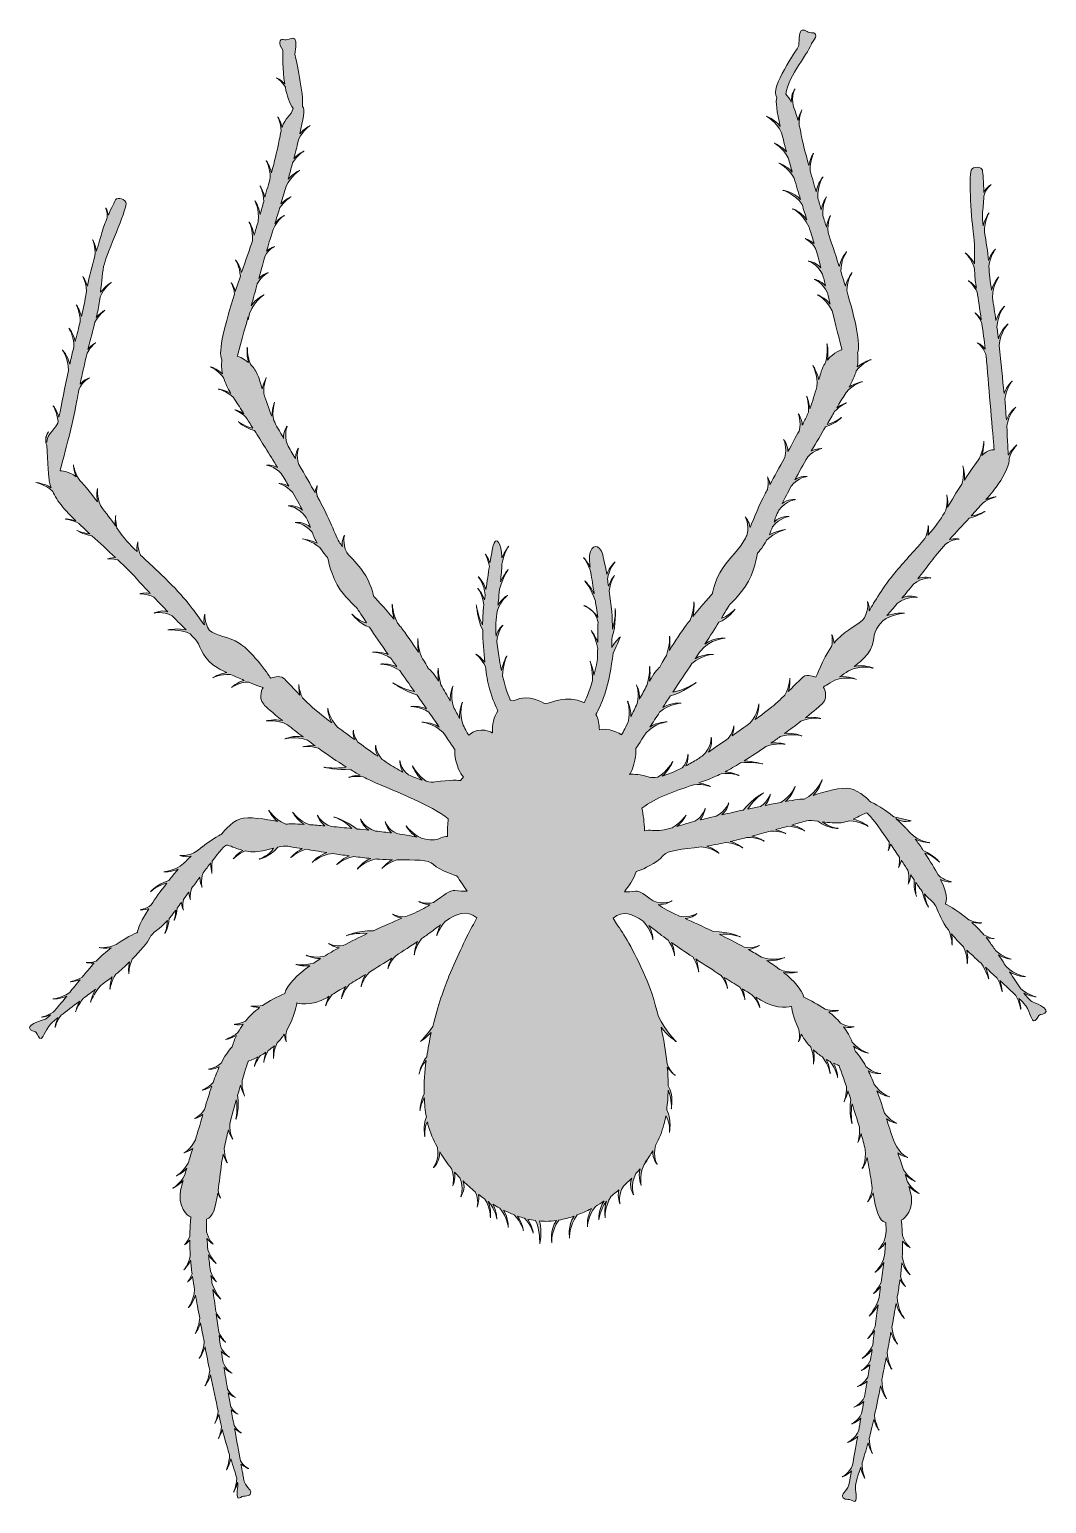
# Model space of a CAD drawing. Header units: inches. Extents: x 124.7 to 162.4, y -307.3 to -252.6.
import ezdxf

# ---------------------------------------------------------------- set-up
doc = ezdxf.new("R2010")
doc.units = ezdxf.units.IN
doc.header["$MEASUREMENT"] = 0
doc.layers.add('Layer 1', color=7, linetype='Continuous')

# ---------------------------------------------------------------- blocks, each defined once
blk = doc.blocks.new('block 2')
at = {"layer": 'Layer 1', "true_color": 0xffffff}
h = blk.add_hatch(color=7, dxfattribs=at)
h.dxf.hatch_style = 2
edge = h.paths.add_edge_path()
edge.add_spline(control_points=[(161.904, -288.687), (161.824, -288.653), (161.713, -288.533), (161.584, -288.359), (161.814, -288.482), (162.04, -288.501), (162.04, -288.501), (162.04, -288.501), (161.748, -288.445), (161.468, -288.203), (161.343, -288.022), (161.2, -287.806), (161.051, -287.574), (161.329, -287.747), (161.64, -287.751), (161.64, -287.751), (161.64, -287.751), (161.253, -287.702), (160.924, -287.379), (160.832, -287.235), (160.736, -287.089), (160.64, -286.945), (160.874, -287.079), (161.109, -287.102), (161.109, -287.102), (161.109, -287.102), (160.809, -287.04), (160.532, -286.783), (160.445, -286.658), (160.36, -286.536), (160.275, -286.418), (160.244, -286.377), (160.209, -286.34), (160.178, -286.3), (160.338, -286.34), (160.483, -286.34), (160.483, -286.34), (160.483, -286.34), (160.316, -286.333), (160.096, -286.198), (159.95, -286.026), (159.798, -285.874), (159.646, -285.74), (159.836, -285.779), (160.015, -285.759), (160.015, -285.759), (160.015, -285.759), (159.798, -285.764), (159.536, -285.644), (159.073, -285.256), (158.665, -285.048), (158.665, -285.048), (158.665, -285.048), (158.829, -284.813), (158.487, -284.152), (158.685, -284.26), (158.899, -284.229), (158.899, -284.229), (158.899, -284.229), (158.644, -284.206), (158.396, -283.978), (158.273, -283.752), (158.112, -283.482), (157.908, -283.166), (158.225, -283.265), (158.453, -283.508), (158.453, -283.508), (158.453, -283.508), (158.26, -283.252), (157.847, -283.07), (157.837, -283.055), (157.829, -283.042), (157.819, -283.025), (157.728, -282.889), (157.637, -282.764), (157.544, -282.646), (157.812, -282.785), (158.087, -282.781), (158.087, -282.781), (158.087, -282.781), (157.693, -282.74), (157.358, -282.418), (157.317, -282.372), (157.278, -282.327), (157.237, -282.283), (157.211, -282.251), (157.185, -282.222), (157.161, -282.185), (157.161, -282.185), (157.175, -282.217), (157.175, -282.217), (157.055, -282.091), (156.937, -281.981), (156.823, -281.882), (157.085, -282.07), (157.402, -281.964), (157.402, -281.964), (157.402, -281.964), (156.757, -281.826), (156.757, -281.826), (156.255, -281.409), (155.872, -281.258), (155.872, -281.258), (155.872, -281.258), (155.498, -280.84), (155.114, -280.768), (154.83, -280.714), (154.18, -280.878), (153.762, -281.027), (154.021, -280.78), (154.092, -280.436), (154.092, -280.436), (154.092, -280.436), (153.937, -280.912), (153.423, -281.165), (153.342, -281.154), (153.085, -281.189), (152.73, -281.252), (153.004, -281.023), (153.095, -280.68), (153.095, -280.68), (153.095, -280.68), (152.952, -281.045), (152.556, -281.284), (152.378, -281.317), (152.182, -281.355), (151.975, -281.398), (152.133, -281.221), (152.17, -280.98), (152.17, -280.98), (152.17, -280.98), (152.091, -281.261), (151.799, -281.435), (151.646, -281.465), (151.49, -281.498), (151.331, -281.533), (151.582, -281.119), (151.922, -280.932), (151.922, -280.932), (151.922, -280.932), (151.546, -281.114), (151.163, -281.57), (150.893, -281.628), (150.626, -281.688), (150.374, -281.746), (150.593, -281.552), (150.623, -281.304), (150.623, -281.304), (150.623, -281.304), (150.532, -281.6), (150.163, -281.794), (149.941, -281.846), (149.739, -281.895), (149.564, -281.937), (149.726, -281.752), (149.751, -281.495), (149.751, -281.495), (149.751, -281.495), (149.683, -281.799), (149.372, -281.985), (149.235, -282.02), (149.124, -282.05), (149.055, -282.071), (148.925, -282.111), (148.809, -282.146), (148.701, -282.179), (148.931, -281.993), (149.04, -281.762), (149.04, -281.762), (149.04, -281.762), (148.83, -282.055), (148.53, -282.227), (148.24, -282.308), (148.022, -282.346), (147.8, -282.323), (147.694, -282.312), (147.594, -282.318), (147.498, -282.335), (147.491, -282.028), (147.458, -281.748), (147.403, -281.496), (147.944, -281.088), (148.614, -280.88), (149.331, -280.628), (149.683, -280.589), (149.943, -280.697), (149.943, -280.697), (149.943, -280.697), (149.759, -280.594), (149.51, -280.565), (149.701, -280.496), (149.894, -280.423), (150.088, -280.341), (150.171, -280.306), (150.257, -280.267), (150.346, -280.222), (150.722, -280.167), (151.007, -280.288), (151.007, -280.288), (151.007, -280.288), (150.779, -280.16), (150.49, -280.148), (150.671, -280.053), (150.863, -279.944), (151.065, -279.823), (151.43, -279.762), (151.888, -279.856), (151.888, -279.856), (151.888, -279.856), (151.546, -279.764), (151.201, -279.74), (151.465, -279.576), (151.739, -279.398), (152.006, -279.214), (152.388, -279.06), (152.721, -279.128), (152.721, -279.128), (152.721, -279.128), (152.471, -279.047), (152.185, -279.092), (152.304, -279.008), (152.423, -278.925), (152.54, -278.841), (152.975, -278.698), (153.343, -278.825), (153.343, -278.825), (153.343, -278.825), (153.039, -278.681), (152.695, -278.729), (152.915, -278.57), (153.12, -278.417), (153.303, -278.277), (153.697, -278.106), (154.05, -278.178), (154.05, -278.178), (154.05, -278.178), (153.777, -278.086), (153.474, -278.145), (153.802, -277.891), (154.036, -277.692), (154.103, -277.617), (154.347, -277.342), (154.139, -277.002), (154.139, -277.002), (154.139, -277.002), (154.318, -276.899), (154.559, -276.746), (154.994, -276.598), (155.362, -276.721), (155.362, -276.721), (155.362, -276.721), (155.073, -276.586), (154.742, -276.627), (154.847, -276.557), (154.956, -276.483), (155.065, -276.404), (155.544, -276.168), (155.987, -276.304), (155.987, -276.304), (155.987, -276.304), (155.643, -276.153), (155.281, -276.244), (155.409, -276.146), (155.532, -276.044), (155.631, -275.948), (156.131, -275.465), (155.931, -275.154), (156.107, -274.856), (156.148, -274.789), (156.23, -274.682), (156.342, -274.546), (156.666, -274.3), (157.144, -274.262), (157.144, -274.262), (157.144, -274.262), (156.746, -274.25), (156.499, -274.356), (156.611, -274.223), (156.741, -274.072), (156.883, -273.905), (157.26, -273.614), (157.622, -273.679), (157.622, -273.679), (157.622, -273.679), (157.326, -273.552), (157.054, -273.704), (157.191, -273.54), (157.337, -273.366), (157.486, -273.183), (157.808, -272.931), (158.121, -272.959), (158.121, -272.959), (158.121, -272.959), (157.878, -272.88), (157.645, -272.986), (157.811, -272.779), (157.977, -272.564), (158.142, -272.344), (158.277, -272.163), (158.464, -271.942), (158.672, -271.703), (158.934, -271.513), (159.177, -271.513), (159.177, -271.513), (159.177, -271.513), (159.008, -271.477), (158.823, -271.532), (159.056, -271.273), (159.308, -270.999), (159.552, -270.733), (159.923, -270.659), (160.135, -270.481), (160.135, -270.481), (160.135, -270.481), (159.929, -270.613), (159.623, -270.655), (159.779, -270.485), (159.928, -270.321), (160.065, -270.167), (160.313, -269.993), (160.548, -269.947), (160.548, -269.947), (160.548, -269.947), (160.388, -269.958), (160.168, -270.05), (160.368, -269.824), (160.532, -269.627), (160.63, -269.481), (160.886, -269.11), (161.057, -268.705), (161.032, -268.521), (161.134, -268.201), (161.324, -268.014), (161.324, -268.014), (161.324, -268.014), (161.135, -268.162), (161.01, -268.405), (161.001, -268.371), (160.996, -268.348), (160.996, -268.348), (160.996, -268.348), (160.973, -267.845), (160.944, -267.317), (161.015, -266.884), (161.277, -266.625), (161.277, -266.625), (161.277, -266.625), (161.049, -266.801), (160.93, -267.089), (160.912, -266.794), (160.893, -266.516), (160.873, -266.333), (160.92, -265.912), (161.15, -265.646), (161.15, -265.646), (161.15, -265.646), (160.949, -265.83), (160.848, -266.112), (160.789, -265.587), (160.736, -264.98), (160.664, -264.33), (160.696, -263.834), (160.996, -263.529), (160.996, -263.529), (160.996, -263.529), (160.733, -263.747), (160.635, -264.079), (160.625, -264.017), (160.621, -263.957), (160.612, -263.893), (160.602, -263.814), (160.59, -263.733), (160.58, -263.654), (160.599, -263.178), (160.866, -262.872), (160.866, -262.872), (160.866, -262.872), (160.635, -263.085), (160.544, -263.402), (160.501, -263.114), (160.456, -262.826), (160.415, -262.545), (160.418, -262.09), (160.65, -261.785), (160.65, -261.785), (160.65, -261.785), (160.459, -261.983), (160.377, -262.272), (160.333, -261.964), (160.298, -261.666), (160.282, -261.39), (160.326, -261.002), (160.527, -260.754), (160.527, -260.754), (160.527, -260.754), (160.359, -260.924), (160.264, -261.179), (160.239, -260.852), (160.183, -260.486), (160.119, -260.14), (160.112, -259.67), (160.287, -259.41), (160.287, -259.41), (160.287, -259.41), (160.135, -259.609), (160.073, -259.893), (160.007, -259.554), (160.053, -259.339), (160.072, -259.149), (160.084, -259.044), (160.088, -258.921), (160.09, -258.794), (160.188, -258.473), (160.365, -258.361), (160.365, -258.361), (160.365, -258.361), (160.202, -258.441), (160.09, -258.654), (160.087, -258.285), (160.058, -257.917), (160.042, -257.829), (160.019, -257.702), (159.691, -257.657), (159.627, -257.829), (159.526, -258.094), (159.634, -259.745), (159.713, -260.204), (159.762, -260.483), (159.747, -260.893), (159.749, -261.299), (159.613, -261.045), (159.403, -260.895), (159.403, -260.895), (159.403, -260.895), (159.644, -261.108), (159.751, -261.485), (159.756, -261.685), (159.767, -261.881), (159.796, -262.051), (159.804, -262.094), (159.811, -262.147), (159.82, -262.201), (159.681, -262.021), (159.522, -261.923), (159.522, -261.923), (159.522, -261.923), (159.708, -262.07), (159.844, -262.344), (159.888, -262.618), (159.945, -262.981), (160.001, -263.38), (159.882, -263.186), (159.76, -263.118), (159.76, -263.118), (159.76, -263.118), (159.907, -263.216), (160.02, -263.512), (160.065, -263.822), (160.107, -264.149), (160.147, -264.464), (160.016, -264.294), (159.855, -264.228), (159.855, -264.228), (159.855, -264.228), (160.055, -264.353), (160.168, -264.654), (160.196, -264.901), (160.22, -265.136), (160.236, -265.348), (160.319, -266.419), (160.476, -268.2), (160.476, -268.2), (160.476, -268.2), (160.254, -268.178), (160.022, -268.415), (160.118, -268.102), (160.096, -267.878), (160.096, -267.878), (160.096, -267.878), (160.087, -268.174), (159.931, -268.518), (159.804, -268.686), (159.593, -268.991), (159.374, -269.324), (159.403, -269.04), (159.314, -268.799), (159.314, -268.799), (159.314, -268.799), (159.395, -269.108), (159.272, -269.48), (159.081, -269.777), (158.89, -270.084), (158.748, -270.331), (158.768, -270.053), (158.719, -269.874), (158.719, -269.874), (158.719, -269.874), (158.766, -270.152), (158.686, -270.439), (158.666, -270.473), (158.647, -270.507), (158.63, -270.539), (158.502, -270.778), (158.281, -271.06), (158.02, -271.366), (158.06, -271.171), (158.033, -271.01), (158.033, -271.01), (158.033, -271.01), (158.03, -271.222), (157.908, -271.495), (157.577, -271.877), (157.192, -272.291), (156.839, -272.709), (156.322, -273.323), (156.035, -273.847), (155.835, -274.18), (155.85, -273.985), (155.775, -273.827), (155.775, -273.827), (155.775, -273.827), (155.835, -274.106), (155.663, -274.438), (155.452, -274.701), (154.995, -274.868), (154.646, -275.243), (154.608, -275.283), (154.571, -275.33), (154.534, -275.376), (154.526, -275.196), (154.446, -275.059), (154.446, -275.059), (154.446, -275.059), (154.502, -275.245), (154.442, -275.503), (154.102, -275.996), (153.864, -276.644), (153.864, -276.644), (153.864, -276.644), (153.637, -276.541), (153.453, -276.59), (153.385, -276.609), (153.121, -276.886), (152.837, -277.172), (152.92, -276.913), (152.894, -276.676), (152.894, -276.676), (152.894, -276.676), (152.896, -276.98), (152.706, -277.303), (152.579, -277.43), (152.455, -277.551), (152.347, -277.646), (152.223, -277.752), (151.946, -277.96), (151.606, -278.208), (151.755, -277.925), (151.744, -277.623), (151.744, -277.623), (151.744, -277.623), (151.716, -277.997), (151.426, -278.336), (151.214, -278.489), (150.984, -278.651), (150.753, -278.812), (150.825, -278.627), (150.811, -278.443), (150.811, -278.443), (150.811, -278.443), (150.799, -278.694), (150.603, -278.917), (150.346, -279.095), (150.094, -279.268), (149.87, -279.416), (150.048, -279.139), (149.975, -278.86), (149.975, -278.86), (149.975, -278.86), (150.007, -279.229), (149.639, -279.569), (149.579, -279.607), (149.522, -279.645), (149.47, -279.678), (149.324, -279.771), (149.179, -279.852), (149.039, -279.928), (149.133, -279.726), (149.114, -279.506), (149.114, -279.506), (149.114, -279.506), (149.108, -279.773), (148.897, -280.005), (148.618, -280.145), (148.361, -280.249), (148.15, -280.308), (148.434, -280.088), (148.546, -279.771), (148.546, -279.771), (148.546, -279.771), (148.328, -280.15), (147.998, -280.343), (147.858, -280.368), (147.744, -280.374), (147.668, -280.348), (147.357, -280.241), (147.101, -280.233), (146.947, -280.245), (146.986, -280.188), (147.023, -280.119), (147.051, -280.039), (147.221, -279.565), (147.172, -279.297), (147.172, -279.297), (147.172, -279.297), (147.329, -279.057), (147.564, -278.698), (147.911, -278.335), (148.342, -278.296), (148.342, -278.296), (148.342, -278.296), (147.995, -278.292), (147.7, -278.488), (147.81, -278.319), (147.933, -278.133), (148.061, -277.938), (148.435, -277.608), (148.864, -277.603), (148.864, -277.603), (148.864, -277.603), (148.494, -277.566), (148.179, -277.76), (148.272, -277.618), (148.367, -277.473), (148.463, -277.328), (148.874, -277.246), (149.418, -276.839), (149.418, -276.839), (149.418, -276.839), (148.942, -277.149), (148.554, -277.191), (148.807, -276.808), (149.054, -276.437), (149.257, -276.135), (149.632, -275.8), (150.066, -275.794), (150.066, -275.794), (150.066, -275.794), (149.697, -275.76), (149.381, -275.952), (149.382, -275.95), (149.385, -275.948), (149.386, -275.945), (149.446, -275.856), (149.505, -275.771), (149.562, -275.684), (149.951, -275.21), (150.491, -275.193), (150.491, -275.193), (150.491, -275.193), (150.067, -275.161), (149.744, -275.409), (149.939, -275.111), (150.114, -274.834), (150.257, -274.603), (150.602, -274.466), (150.862, -274.114), (150.862, -274.114), (150.862, -274.114), (150.557, -274.422), (150.355, -274.446), (150.543, -274.138), (150.658, -273.943), (150.658, -273.943), (150.658, -273.943), (150.994, -273.64), (151.251, -273.259), (151.568, -272.792), (151.688, -272.051), (151.688, -272.051), (151.688, -272.051), (151.863, -271.865), (152.038, -271.545), (152.311, -271.272), (152.73, -271.155), (152.73, -271.155), (152.73, -271.155), (152.356, -271.215), (152.133, -271.36), (152.175, -271.267), (152.214, -271.164), (152.251, -271.055), (152.527, -270.71), (152.866, -270.676), (152.866, -270.676), (152.866, -270.676), (152.523, -270.635), (152.307, -270.883), (152.334, -270.777), (152.4, -270.621), (152.487, -270.437), (152.76, -270.086), (153.1, -270.05), (153.1, -270.05), (153.1, -270.05), (152.818, -270.017), (152.604, -270.197), (152.703, -270.002), (152.817, -269.786), (152.944, -269.555), (153.213, -269.224), (153.538, -269.189), (153.538, -269.189), (153.538, -269.189), (153.286, -269.161), (153.08, -269.31), (153.235, -269.032), (153.4, -268.742), (153.565, -268.458), (153.811, -268.195), (154.083, -268.157), (154.083, -268.157), (154.083, -268.157), (153.879, -268.138), (153.69, -268.245), (153.877, -267.924), (154.058, -267.618), (154.218, -267.349), (154.608, -267.225), (154.811, -267), (154.811, -267), (154.811, -267), (154.599, -267.178), (154.273, -267.257), (154.381, -267.075), (154.476, -266.915), (154.554, -266.785), (154.766, -266.555), (154.998, -266.46), (154.998, -266.46), (154.998, -266.46), (154.837, -266.503), (154.638, -266.641), (154.648, -266.621), (154.665, -266.596), (154.675, -266.578), (154.778, -266.398), (154.882, -266.233), (154.978, -266.071), (155.256, -265.76), (155.591, -265.675), (155.591, -265.675), (155.591, -265.675), (155.332, -265.711), (155.093, -265.875), (155.207, -265.673), (155.303, -265.476), (155.361, -265.269), (155.607, -264.959), (155.915, -264.856), (155.915, -264.856), (155.915, -264.856), (155.63, -264.917), (155.397, -265.128), (155.427, -264.964), (155.432, -264.79), (155.403, -264.601), (155.547, -264.32), (155.306, -263.316), (155.003, -262.296), (155.018, -261.898), (155.207, -261.628), (155.207, -261.628), (155.207, -261.628), (155.023, -261.838), (154.956, -262.133), (154.899, -261.948), (154.842, -261.764), (154.785, -261.585), (154.785, -261.146), (155, -260.846), (155, -260.846), (155, -260.846), (154.788, -261.079), (154.728, -261.403), (154.563, -260.891), (154.411, -260.439), (154.314, -260.136), (154.281, -259.771), (154.404, -259.502), (154.404, -259.502), (154.404, -259.502), (154.29, -259.69), (154.254, -259.945), (154.213, -259.813), (154.167, -259.661), (154.118, -259.498), (154.092, -259.103), (154.25, -258.819), (154.25, -258.819), (154.25, -258.819), (154.106, -259.025), (154.062, -259.303), (154.019, -259.159), (153.976, -259.007), (153.931, -258.852), (153.907, -258.393), (154.125, -258.07), (154.125, -258.07), (154.125, -258.07), (153.922, -258.306), (153.869, -258.63), (153.792, -258.365), (153.719, -258.096), (153.65, -257.845), (153.63, -257.467), (153.773, -257.197), (153.773, -257.197), (153.773, -257.197), (153.645, -257.387), (153.597, -257.648), (153.469, -257.176), (153.369, -256.785), (153.339, -256.623), (153.314, -256.5), (153.283, -256.342), (153.244, -256.173), (153.229, -255.8), (153.343, -255.581), (153.343, -255.581), (153.343, -255.581), (153.242, -255.748), (153.197, -255.985), (153.153, -255.813), (153.096, -255.639), (153.029, -255.478), (152.934, -255.04), (153.087, -254.812), (153.087, -254.812), (153.087, -254.812), (152.934, -254.993), (152.947, -255.297), (152.887, -255.182), (152.82, -255.078), (152.744, -255.003), (152.819, -254.335), (153.674, -253.381), (153.692, -253.12), (153.911, -252.907), (153.894, -252.71), (153.737, -252.729), (153.582, -252.748), (153.473, -252.605), (153.357, -252.625), (153.241, -252.646), (153.239, -252.958), (153.23, -253.202), (153.158, -253.373), (152.134, -254.748), (152.412, -255.124), (152.353, -255.256), (152.413, -255.668), (152.536, -256.205), (152.329, -255.935), (152.021, -255.824), (152.021, -255.824), (152.021, -255.824), (152.388, -256.003), (152.589, -256.438), (152.643, -256.66), (152.706, -256.901), (152.774, -257.149), (152.574, -256.918), (152.307, -256.821), (152.307, -256.821), (152.307, -256.821), (152.633, -256.987), (152.835, -257.373), (152.884, -257.545), (152.934, -257.719), (152.985, -257.894), (152.773, -257.657), (152.489, -257.564), (152.489, -257.564), (152.489, -257.564), (152.835, -257.724), (153.051, -258.119), (153.131, -258.391), (153.211, -258.656), (153.288, -258.91), (153.025, -258.625), (152.632, -258.573), (152.632, -258.573), (152.632, -258.573), (153.059, -258.678), (153.347, -259.098), (153.409, -259.301), (153.469, -259.491), (153.524, -259.669), (153.255, -259.307), (152.992, -259.262), (152.992, -259.262), (152.992, -259.262), (153.317, -259.345), (153.61, -259.943), (153.695, -260.211), (153.76, -260.422), (153.799, -260.551), (153.637, -260.397), (153.457, -260.361), (153.457, -260.361), (153.457, -260.361), (153.685, -260.45), (153.852, -260.735), (153.903, -260.917), (153.97, -261.166), (154.046, -261.451), (153.839, -261.216), (153.57, -261.196), (153.57, -261.196), (153.57, -261.196), (153.896, -261.279), (154.107, -261.685), (154.144, -261.826), (154.183, -261.972), (154.221, -262.121), (154.037, -261.91), (153.802, -261.876), (153.802, -261.876), (153.802, -261.876), (154.104, -261.978), (154.287, -262.372), (154.323, -262.515), (154.36, -262.658), (154.396, -262.799), (154.197, -262.554), (153.92, -262.449), (153.92, -262.449), (153.92, -262.449), (154.262, -262.627), (154.459, -263.04), (154.661, -263.827), (154.828, -264.488), (154.828, -264.488), (154.828, -264.488), (154.531, -264.571), (154.288, -264.87), (154.342, -264.51), (154.27, -264.268), (154.27, -264.268), (154.27, -264.268), (154.321, -264.578), (154.219, -264.961), (154.178, -265.023), (154.139, -265.09), (154.104, -265.169), (154.062, -265.27), (154.017, -265.425), (153.967, -265.608), (153.92, -265.303), (153.746, -265.078), (153.746, -265.078), (153.746, -265.078), (153.946, -265.414), (153.893, -265.87), (153.824, -266.121), (153.739, -266.402), (153.631, -266.685), (153.603, -266.392), (153.516, -266.212), (153.516, -266.212), (153.516, -266.212), (153.621, -266.495), (153.583, -266.802), (153.53, -266.934), (153.473, -267.064), (153.405, -267.189), (153.391, -267.214), (153.375, -267.25), (153.353, -267.287), (153.352, -267.046), (153.204, -266.864), (153.204, -266.864), (153.204, -266.864), (153.335, -267.132), (153.235, -267.507), (153.123, -267.714), (152.979, -267.981), (152.823, -268.266), (152.828, -268.01), (152.663, -267.817), (152.663, -267.817), (152.663, -267.817), (152.807, -268.091), (152.706, -268.482), (152.508, -268.846), (152.31, -269.212), (152.157, -269.495), (152.139, -269.328), (152.065, -269.206), (152.065, -269.206), (152.065, -269.206), (152.127, -269.4), (152.063, -269.669), (152.029, -269.731), (151.999, -269.787), (151.975, -269.833), (151.768, -270.219), (151.571, -270.715), (151.415, -271.089), (151.394, -270.856), (151.24, -270.691), (151.24, -270.691), (151.24, -270.691), (151.391, -270.953), (151.31, -271.338), (151.286, -271.391), (151.263, -271.438), (151.244, -271.477), (151.019, -271.924), (150.686, -272.167), (150.394, -272.602), (150.1, -273.035), (150.018, -273.543), (150.018, -273.543), (150.018, -273.543), (149.62, -273.992), (149.298, -274.387), (149.358, -274.09), (149.335, -273.847), (149.335, -273.847), (149.335, -273.847), (149.342, -274.146), (149.191, -274.52), (149.14, -274.586), (149.091, -274.648), (149.05, -274.703), (148.874, -274.939), (148.629, -275.313), (148.425, -275.644), (148.466, -275.348), (148.43, -275.111), (148.43, -275.111), (148.43, -275.111), (148.458, -275.431), (148.31, -275.835), (148.194, -276.029), (148.103, -276.191), (148.072, -276.27), (147.977, -276.325), (147.839, -276.522), (147.684, -276.781), (147.726, -276.483), (147.69, -276.246), (147.69, -276.246), (147.69, -276.246), (147.698, -276.574), (147.586, -276.953), (147.498, -277.108), (147.408, -277.277), (147.319, -277.449), (147.32, -277.159), (147.202, -276.922), (147.202, -276.922), (147.202, -276.922), (147.318, -277.231), (147.232, -277.621), (147.149, -277.783), (147.07, -277.944), (146.996, -278.092), (147.003, -277.78), (146.865, -277.523), (146.865, -277.523), (146.865, -277.523), (147.004, -277.878), (146.887, -278.313), (146.77, -278.55), (146.681, -278.729), (146.643, -278.784), (146.397, -278.597), (146.004, -278.533), (145.824, -278.595), (145.822, -278.387), (145.785, -278.191), (145.698, -278.022), (145.784, -277.87), (145.913, -277.611), (146.024, -277.271), (146.181, -276.797), (146.256, -276.277), (146.339, -275.742), (146.493, -275.398), (146.607, -275.145), (146.607, -275.145), (146.607, -275.145), (146.415, -275.292), (146.288, -275.535), (146.29, -275.403), (146.29, -275.271), (146.295, -275.139), (146.458, -274.754), (146.412, -274.09), (146.412, -274.09), (146.412, -274.09), (146.433, -274.525), (146.305, -274.853), (146.32, -274.484), (146.264, -273.943), (146.19, -273.437), (146.227, -273.095), (146.38, -272.871), (146.38, -272.871), (146.38, -272.871), (146.244, -273.027), (146.164, -273.261), (146.15, -273.172), (146.138, -273.085), (146.123, -273.001), (146.188, -272.605), (146.412, -272.36), (146.412, -272.36), (146.412, -272.36), (146.201, -272.545), (146.097, -272.831), (146.028, -272.421), (145.959, -272.088), (145.902, -271.966), (145.737, -271.615), (145.427, -271.813), (145.456, -272.27), (145.461, -272.352), (145.472, -272.449), (145.484, -272.551), (145.361, -272.332), (145.232, -272.193), (145.232, -272.193), (145.232, -272.193), (145.401, -272.399), (145.51, -272.752), (145.541, -272.995), (145.587, -273.268), (145.632, -273.543), (145.479, -273.254), (145.285, -273.068), (145.285, -273.068), (145.285, -273.068), (145.538, -273.383), (145.676, -273.819), (145.689, -273.903), (145.702, -273.987), (145.714, -274.066), (145.732, -274.183), (145.752, -274.304), (145.771, -274.423), (145.716, -274.337), (145.651, -274.265), (145.585, -274.205), (145.666, -274.296), (145.741, -274.421), (145.773, -274.595), (145.772, -274.85), (145.769, -275.104), (145.766, -275.354), (145.659, -275.088), (145.522, -274.912), (145.522, -274.912), (145.522, -274.912), (145.69, -275.165), (145.761, -275.572), (145.755, -275.808), (145.761, -275.976), (145.716, -276.175), (145.684, -276.316), (145.65, -276.444), (145.62, -276.562), (145.575, -276.266), (145.473, -276.047), (145.473, -276.047), (145.473, -276.047), (145.588, -276.34), (145.563, -276.764), (145.428, -277.238), (145.316, -277.484), (145.265, -277.587), (145.261, -277.584), (145.258, -277.581), (145.253, -277.579), (144.6, -277.261), (144.022, -277.615), (143.842, -277.615), (143.667, -277.615), (143.283, -277.218), (142.641, -277.513), (142.641, -277.513), (142.521, -277.49), (142.521, -277.49), (142.521, -277.49), (142.389, -277.255), (142.234, -276.585), (142.241, -276.146), (142.391, -275.851), (142.391, -275.851), (142.391, -275.851), (142.258, -276.077), (142.189, -276.389), (142.164, -276.27), (142.139, -276.139), (142.113, -275.998), (142.078, -275.795), (142.047, -275.565), (142.017, -275.329), (142.04, -274.931), (142.245, -274.706), (142.245, -274.706), (142.245, -274.706), (142.063, -274.851), (141.991, -275.111), (141.953, -274.779), (142.001, -274.486), (142.038, -274.15), (142.172, -273.789), (142.42, -273.596), (142.42, -273.596), (142.42, -273.596), (142.209, -273.728), (142.058, -273.961), (142.063, -273.911), (142.07, -273.856), (142.075, -273.805), (142.089, -273.667), (142.106, -273.521), (142.123, -273.375), (142.23, -272.956), (142.437, -272.648), (142.437, -272.648), (142.437, -272.648), (142.279, -272.827), (142.154, -273.096), (142.178, -272.867), (142.199, -272.644), (142.206, -272.443), (142.282, -272.032), (142.461, -271.776), (142.461, -271.776), (142.461, -271.776), (142.318, -271.951), (142.206, -272.215), (142.205, -272.142), (142.2, -272.072), (142.191, -272.012), (142.12, -271.544), (141.956, -271.457), (141.881, -271.758), (141.853, -271.863), (141.811, -272.101), (141.762, -272.401), (141.693, -272.203), (141.59, -272.071), (141.59, -272.071), (141.59, -272.071), (141.701, -272.252), (141.741, -272.531), (141.7, -272.79), (141.657, -273.084), (141.615, -273.38), (141.523, -273.099), (141.331, -272.911), (141.331, -272.911), (141.331, -272.911), (141.547, -273.176), (141.585, -273.587), (141.577, -273.648), (141.569, -273.709), (141.561, -273.77), (141.473, -273.514), (141.31, -273.342), (141.31, -273.342), (141.31, -273.342), (141.493, -273.585), (141.536, -273.957), (141.5, -274.231), (141.491, -274.497), (141.491, -274.695), (141.313, -274.391), (141.256, -273.956), (141.256, -273.956), (141.256, -273.956), (141.307, -274.527), (141.493, -274.887), (141.493, -274.888), (141.493, -274.889), (141.493, -274.89), (141.502, -275.283), (141.528, -275.711), (141.573, -276.085), (141.419, -275.888), (141.233, -275.781), (141.233, -275.781), (141.233, -275.781), (141.446, -275.939), (141.593, -276.238), (141.631, -276.526), (141.676, -276.809), (141.749, -277.076), (141.854, -277.46), (141.985, -277.743), (142.06, -277.888), (141.898, -278.113), (141.844, -278.403), (141.86, -278.71), (141.86, -278.71), (141.395, -278.418), (140.973, -278.788), (140.938, -278.742), (140.865, -278.604), (140.767, -278.421), (140.599, -277.958), (140.745, -277.561), (140.745, -277.561), (140.745, -277.561), (140.605, -277.844), (140.636, -278.173), (140.564, -278.038), (140.487, -277.893), (140.407, -277.743), (140.273, -277.321), (140.391, -276.969), (140.391, -276.969), (140.391, -276.969), (140.27, -277.224), (140.289, -277.528), (140.174, -277.32), (140.057, -277.112), (139.944, -276.928), (139.845, -276.585), (139.842, -276.301), (139.842, -276.301), (139.842, -276.301), (139.816, -276.513), (139.854, -276.785), (139.702, -276.546), (139.565, -276.365), (139.473, -276.315), (139.437, -276.237), (139.341, -276.075), (139.218, -275.881), (139.075, -275.5), (139.091, -275.199), (139.091, -275.199), (139.091, -275.199), (139.062, -275.424), (139.107, -275.709), (138.893, -275.381), (138.634, -275.009), (138.45, -274.776), (138.416, -274.731), (138.374, -274.684), (138.333, -274.633), (138.144, -274.248), (138.137, -273.928), (138.137, -273.928), (138.137, -273.928), (138.125, -274.183), (138.206, -274.483), (137.87, -274.093), (137.45, -273.643), (137.45, -273.643), (137.45, -273.643), (137.353, -273.141), (137.049, -272.713), (136.848, -272.435), (136.636, -272.236), (136.445, -272.01), (136.281, -271.662), (136.361, -271.377), (136.361, -271.377), (136.361, -271.377), (136.253, -271.568), (136.284, -271.795), (136.244, -271.736), (136.202, -271.683), (136.166, -271.615), (135.993, -271.294), (135.697, -270.53), (135.389, -269.992), (135.377, -269.972), (135.363, -269.948), (135.351, -269.925), (135.302, -269.692), (135.352, -269.527), (135.352, -269.527), (135.352, -269.527), (135.291, -269.64), (135.273, -269.792), (135.118, -269.522), (134.894, -269.137), (134.668, -268.747), (134.552, -268.398), (134.653, -268.136), (134.653, -268.136), (134.653, -268.136), (134.538, -268.305), (134.539, -268.523), (134.434, -268.343), (134.333, -268.17), (134.242, -268.012), (134.104, -267.614), (134.24, -267.32), (134.24, -267.32), (134.24, -267.32), (134.086, -267.521), (134.105, -267.776), (134.007, -267.606), (133.928, -267.468), (133.883, -267.39), (133.831, -267.299), (133.784, -267.206), (133.739, -267.111), (133.658, -266.773), (133.771, -266.432), (133.771, -266.432), (133.771, -266.432), (133.68, -266.628), (133.668, -266.948), (133.542, -266.658), (133.446, -266.367), (133.365, -266.107), (133.348, -265.767), (133.462, -265.522), (133.462, -265.522), (133.462, -265.522), (133.354, -265.696), (133.311, -265.937), (133.241, -265.705), (133.183, -265.511), (133.126, -265.39), (133.055, -265.234), (132.962, -265.118), (132.869, -265.024), (132.747, -264.68), (132.757, -264.396), (132.757, -264.396), (132.757, -264.396), (132.716, -264.627), (132.798, -264.959), (132.586, -264.78), (132.384, -264.73), (132.384, -264.73), (132.384, -264.73), (132.57, -264.055), (132.788, -263.265), (132.788, -263.265), (132.789, -263.373), (132.789, -263.373), (132.884, -262.732), (133.384, -262.445), (133.384, -262.445), (133.384, -262.445), (133.084, -262.58), (132.898, -262.865), (132.976, -262.586), (133.053, -262.307), (133.125, -262.046), (133.291, -261.726), (133.539, -261.63), (133.539, -261.63), (133.539, -261.63), (133.348, -261.669), (133.183, -261.839), (133.279, -261.492), (133.361, -261.199), (133.416, -261.006), (133.566, -260.75), (133.765, -260.66), (133.765, -260.66), (133.765, -260.66), (133.612, -260.697), (133.468, -260.831), (133.521, -260.651), (133.609, -260.369), (133.716, -260.024), (133.908, -259.605), (134.133, -259.51), (134.133, -259.51), (134.133, -259.51), (133.962, -259.566), (133.784, -259.806), (133.837, -259.626), (133.895, -259.434), (133.956, -259.234), (134.143, -258.947), (134.38, -258.814), (134.38, -258.814), (134.38, -258.814), (134.183, -258.895), (134.004, -259.074), (134.067, -258.861), (134.133, -258.641), (134.197, -258.419), (134.384, -258.016), (134.712, -257.833), (134.712, -257.833), (134.712, -257.833), (134.461, -257.936), (134.27, -258.164), (134.328, -257.958), (134.384, -257.755), (134.438, -257.556), (134.622, -257.254), (134.865, -257.114), (134.865, -257.114), (134.865, -257.114), (134.66, -257.202), (134.483, -257.392), (134.55, -257.135), (134.612, -256.89), (134.663, -256.664), (134.83, -256.333), (135.084, -256.171), (135.084, -256.171), (135.084, -256.171), (134.874, -256.275), (134.703, -256.482), (134.813, -255.976), (134.92, -255.549), (134.804, -255.468), (134.853, -255.004), (134.566, -253.706), (134.522, -253.527), (134.552, -253.284), (134.597, -252.977), (134.486, -252.937), (134.375, -252.899), (134.245, -253.024), (134.093, -252.981), (133.942, -252.937), (133.894, -253.129), (134.078, -253.374), (134.064, -253.533), (134.059, -254.09), (134.144, -254.626), (133.999, -254.451), (133.835, -254.402), (133.835, -254.402), (133.835, -254.402), (134.014, -254.479), (134.168, -254.751), (134.226, -255.058), (134.317, -255.346), (134.458, -255.533), (134.39, -255.797), (134.146, -255.893), (134.051, -256.238), (133.993, -256.006), (133.885, -255.847), (133.885, -255.847), (133.885, -255.847), (133.997, -256.037), (134.014, -256.374), (133.958, -256.6), (133.918, -256.814), (133.887, -256.973), (133.858, -257.127), (133.769, -257.483), (133.655, -257.919), (133.594, -257.657), (133.453, -257.471), (133.453, -257.471), (133.453, -257.471), (133.604, -257.724), (133.61, -258.088), (133.548, -258.325), (133.479, -258.578), (133.409, -258.833), (133.349, -258.586), (133.222, -258.411), (133.222, -258.411), (133.222, -258.411), (133.356, -258.647), (133.366, -258.989), (133.322, -259.151), (133.276, -259.311), (133.232, -259.467), (133.19, -259.176), (133.036, -258.959), (133.036, -258.959), (133.036, -258.959), (133.212, -259.28), (133.162, -259.714), (133.106, -259.907), (133.053, -260.085), (133.007, -260.242), (132.966, -259.96), (132.823, -259.748), (132.823, -259.748), (132.823, -259.748), (132.98, -260.042), (132.943, -260.445), (132.855, -260.723), (132.708, -261.146), (132.544, -261.627), (132.478, -261.349), (132.317, -261.153), (132.317, -261.153), (132.317, -261.153), (132.478, -261.4), (132.498, -261.764), (132.437, -261.949), (132.375, -262.138), (132.312, -262.33), (132.253, -262.13), (132.159, -261.993), (132.159, -261.993), (132.159, -261.993), (132.252, -262.166), (132.282, -262.426), (131.944, -263.483), (131.651, -264.565), (131.812, -264.859), (131.789, -265.045), (131.8, -265.216), (131.832, -265.377), (131.623, -265.191), (131.385, -265.121), (131.385, -265.121), (131.385, -265.121), (131.65, -265.232), (131.872, -265.515), (131.932, -265.72), (132.029, -265.914), (132.146, -266.109), (131.914, -265.973), (131.679, -265.946), (131.679, -265.946), (131.679, -265.946), (131.972, -266.011), (132.242, -266.262), (132.354, -266.438), (132.477, -266.618), (132.598, -266.815), (132.607, -266.831), (132.621, -266.852), (132.631, -266.869), (132.442, -266.752), (132.293, -266.717), (132.293, -266.717), (132.293, -266.717), (132.498, -266.795), (132.705, -266.986), (132.776, -267.101), (132.865, -267.24), (132.967, -267.4), (132.638, -267.33), (132.422, -267.158), (132.422, -267.158), (132.422, -267.158), (132.631, -267.378), (133.024, -267.491), (133.27, -267.879), (133.575, -268.362), (133.878, -268.855), (133.682, -268.744), (133.468, -268.772), (133.468, -268.772), (133.468, -268.772), (133.755, -268.804), (134.014, -269.077), (134.11, -269.237), (134.207, -269.395), (134.298, -269.548), (134.117, -269.445), (133.926, -269.455), (133.926, -269.455), (133.926, -269.455), (134.194, -269.503), (134.43, -269.772), (134.57, -270.011), (134.698, -270.239), (134.804, -270.437), (134.582, -270.237), (134.277, -270.282), (134.277, -270.282), (134.277, -270.282), (134.655, -270.315), (134.944, -270.711), (135.013, -270.852), (135.063, -270.971), (135.089, -271.057), (135.092, -271.067), (135.097, -271.078), (135.101, -271.088), (134.875, -270.848), (134.537, -270.9), (134.537, -270.9), (134.537, -270.9), (134.875, -270.922), (135.161, -271.259), (135.218, -271.411), (135.285, -271.546), (135.352, -271.665), (135.123, -271.55), (134.801, -271.504), (134.801, -271.504), (134.801, -271.504), (135.173, -271.599), (135.45, -271.829), (135.604, -272.065), (135.737, -272.2), (135.737, -272.2), (135.737, -272.2), (135.879, -272.938), (136.209, -273.398), (136.477, -273.769), (136.821, -274.063), (136.821, -274.063), (136.821, -274.063), (136.959, -274.283), (137.183, -274.624), (136.983, -274.632), (136.642, -274.305), (136.642, -274.305), (136.642, -274.305), (136.929, -274.671), (137.291, -274.787), (137.483, -275.078), (137.724, -275.431), (137.988, -275.803), (137.699, -275.677), (137.408, -275.71), (137.408, -275.71), (137.408, -275.71), (137.745, -275.71), (138.081, -275.934), (138.104, -275.965), (138.126, -275.996), (138.149, -276.028), (138.2, -276.098), (138.256, -276.175), (138.312, -276.255), (138.011, -276.115), (137.697, -276.153), (137.697, -276.153), (137.697, -276.153), (138.059, -276.151), (138.414, -276.397), (138.581, -276.631), (138.769, -276.897), (138.961, -277.169), (138.586, -277.113), (138.157, -276.85), (138.157, -276.85), (138.157, -276.85), (138.647, -277.194), (139.048, -277.294), (139.17, -277.467), (139.291, -277.64), (139.411, -277.81), (139.12, -277.689), (138.828, -277.726), (138.828, -277.726), (138.828, -277.726), (139.158, -277.72), (139.497, -277.933), (139.633, -278.129), (139.765, -278.317), (139.883, -278.488), (139.581, -278.296), (139.231, -278.312), (139.231, -278.312), (139.231, -278.312), (139.669, -278.338), (140.028, -278.696), (140.285, -279.065), (140.458, -279.316), (140.458, -279.316), (140.458, -279.316), (140.416, -279.585), (140.6, -280.053), (140.648, -280.177), (140.714, -280.272), (140.776, -280.342), (140.735, -280.401), (140.665, -280.472), (140.665, -280.472), (140.665, -280.472), (140.26, -280.438), (139.732, -280.528), (139.651, -280.543), (139.533, -280.528), (139.389, -280.496), (139.081, -280.292), (138.886, -279.929), (138.886, -279.929), (138.886, -279.929), (138.986, -280.236), (139.252, -280.461), (139.1, -280.416), (138.924, -280.348), (138.734, -280.26), (138.452, -280.04), (138.417, -279.733), (138.417, -279.733), (138.417, -279.733), (138.416, -279.966), (138.535, -280.162), (138.347, -280.065), (138.149, -279.95), (137.947, -279.816), (137.892, -279.778), (137.831, -279.736), (137.765, -279.691), (137.529, -279.432), (137.52, -279.173), (137.52, -279.173), (137.52, -279.173), (137.495, -279.364), (137.597, -279.575), (137.374, -279.42), (137.121, -279.238), (136.861, -279.047), (136.697, -278.831), (136.692, -278.607), (136.692, -278.607), (136.692, -278.607), (136.676, -278.777), (136.735, -278.956), (136.521, -278.8), (136.31, -278.643), (136.109, -278.493), (135.791, -278.168), (135.743, -277.786), (135.743, -277.786), (135.743, -277.786), (135.744, -278.064), (135.891, -278.329), (135.537, -278.059), (135.246, -277.831), (135.121, -277.715), (135.025, -277.628), (134.915, -277.52), (134.804, -277.404), (134.674, -277.14), (134.668, -276.914), (134.668, -276.914), (134.668, -276.914), (134.655, -277.092), (134.712, -277.305), (134.408, -276.987), (134.112, -276.657), (134.038, -276.635), (133.855, -276.58), (133.625, -276.679), (133.625, -276.679), (133.625, -276.679), (133, -275.721), (132.456, -275.376), (132.064, -275.127), (131.599, -275.109), (131.35, -274.905), (131.145, -274.586), (131.183, -274.3), (131.183, -274.3), (131.183, -274.3), (131.11, -274.491), (131.162, -274.701), (130.932, -274.402), (130.593, -273.854), (129.958, -273.22), (129.573, -272.835), (129.156, -272.456), (128.794, -272.106), (128.667, -271.834), (128.699, -271.612), (128.699, -271.612), (128.699, -271.612), (128.632, -271.782), (128.667, -271.98), (128.381, -271.699), (128.137, -271.438), (127.988, -271.21), (127.967, -271.177), (127.945, -271.143), (127.919, -271.107), (127.852, -270.863), (127.871, -270.64), (127.871, -270.64), (127.871, -270.64), (127.84, -270.796), (127.87, -271.036), (127.717, -270.815), (127.515, -270.543), (127.308, -270.274), (127.161, -269.935), (127.196, -269.639), (127.196, -269.639), (127.196, -269.639), (127.144, -269.865), (127.195, -270.127), (126.906, -269.758), (126.628, -269.421), (126.485, -269.27), (126.336, -268.992), (126.299, -268.759), (126.299, -268.759), (126.299, -268.759), (126.304, -268.942), (126.405, -269.199), (126.155, -268.995), (125.806, -268.979), (125.806, -268.979), (125.806, -268.979), (126.247, -267.423), (126.432, -266.366), (126.454, -266.24), (126.48, -266.106), (126.507, -265.968), (126.658, -265.635), (126.905, -265.529), (126.905, -265.529), (126.905, -265.529), (126.708, -265.577), (126.551, -265.763), (126.627, -265.393), (126.719, -264.995), (126.81, -264.619), (126.968, -264.314), (127.135, -264.231), (127.135, -264.231), (127.135, -264.231), (126.995, -264.286), (126.843, -264.483), (126.938, -264.098), (127.027, -263.742), (127.1, -263.469), (127.255, -263.176), (127.469, -263.025), (127.469, -263.025), (127.469, -263.025), (127.299, -263.116), (127.146, -263.292), (127.162, -263.232), (127.177, -263.174), (127.189, -263.128), (127.237, -262.95), (127.268, -262.742), (127.292, -262.53), (127.448, -262.171), (127.712, -261.99), (127.712, -261.99), (127.712, -261.99), (127.479, -262.116), (127.311, -262.357), (127.351, -261.962), (127.376, -261.565), (127.45, -261.297), (127.573, -260.846), (128.253, -259.359), (128.256, -259.076), (128.259, -258.892), (127.938, -258.815), (127.869, -258.925), (127.83, -258.986), (127.714, -259.225), (127.599, -259.496), (127.573, -259.323), (127.499, -259.221), (127.499, -259.221), (127.499, -259.221), (127.572, -259.351), (127.559, -259.589), (127.48, -259.78), (127.406, -259.979), (127.361, -260.144), (127.316, -260.306), (127.24, -260.551), (127.157, -260.835), (127.119, -260.585), (127.014, -260.407), (127.014, -260.407), (127.014, -260.407), (127.128, -260.635), (127.102, -261.021), (126.998, -261.378), (126.892, -261.773), (126.821, -262.133), (126.755, -261.919), (126.647, -261.771), (126.647, -261.771), (126.647, -261.771), (126.769, -261.981), (126.791, -262.293), (126.788, -262.322), (126.781, -262.351), (126.776, -262.377), (126.736, -262.654), (126.67, -262.952), (126.597, -263.258), (126.54, -263.001), (126.404, -262.817), (126.404, -262.817), (126.404, -262.817), (126.555, -263.077), (126.553, -263.447), (126.493, -263.687), (126.431, -263.931), (126.369, -264.177), (126.304, -263.887), (126.13, -263.682), (126.13, -263.682), (126.13, -263.682), (126.319, -263.965), (126.322, -264.377), (126.278, -264.545), (126.237, -264.714), (126.199, -264.881), (126.187, -264.929), (126.179, -264.974), (126.168, -265.021), (126.098, -264.71), (125.891, -264.488), (125.891, -264.488), (125.891, -264.488), (126.123, -264.8), (126.118, -265.258), (125.983, -265.886), (125.873, -266.476), (125.765, -266.99), (125.691, -266.739), (125.547, -266.567), (125.547, -266.567), (125.547, -266.567), (125.702, -266.804), (125.73, -267.156), (125.726, -267.173), (125.722, -267.193), (125.719, -267.21), (125.687, -267.356), (125.298, -267.647), (125.311, -267.919), (125.291, -267.893), (125.281, -267.866), (125.274, -267.839), (125.272, -267.899), (125.285, -267.964), (125.317, -268.029), (125.35, -268.643), (125.399, -269.333), (125.399, -269.333), (125.399, -269.333), (125.411, -269.44), (125.477, -269.614), (125.21, -269.434), (124.907, -269.416), (124.907, -269.416), (124.907, -269.416), (125.239, -269.472), (125.536, -269.749), (125.611, -269.911), (125.726, -270.108), (125.906, -270.327), (126.014, -270.46), (126.187, -270.637), (126.396, -270.836), (126.173, -270.765), (126.013, -270.768), (126.013, -270.768), (126.013, -270.768), (126.247, -270.795), (126.506, -270.941), (126.631, -271.06), (126.766, -271.186), (126.907, -271.316), (126.624, -271.291), (126.427, -271.19), (126.427, -271.19), (126.427, -271.19), (126.635, -271.337), (126.983, -271.388), (127.274, -271.655), (127.58, -271.935), (127.863, -272.199), (127.698, -272.197), (127.568, -272.253), (127.568, -272.253), (127.568, -272.253), (127.732, -272.221), (127.955, -272.287), (128.222, -272.54), (128.46, -272.775), (128.63, -272.967), (128.803, -273.162), (128.978, -273.349), (129.151, -273.532), (128.948, -273.484), (128.765, -273.549), (128.765, -273.549), (128.765, -273.549), (129.006, -273.519), (129.287, -273.676), (129.47, -273.865), (129.645, -274.044), (129.811, -274.21), (129.549, -274.127), (129.305, -274.259), (129.305, -274.259), (129.305, -274.259), (129.606, -274.178), (129.967, -274.365), (130.168, -274.565), (130.345, -274.739), (130.493, -274.888), (130.234, -274.803), (129.804, -274.886), (129.804, -274.886), (129.804, -274.886), (130.275, -274.846), (130.634, -275.031), (130.742, -275.144), (130.828, -275.237), (130.872, -275.296), (131.072, -275.58), (131.076, -275.967), (131.68, -276.308), (131.776, -276.361), (131.884, -276.416), (131.998, -276.471), (131.704, -276.507), (131.479, -276.661), (131.479, -276.661), (131.479, -276.661), (131.753, -276.515), (132.132, -276.535), (132.302, -276.613), (132.477, -276.688), (132.638, -276.756), (132.373, -276.822), (132.172, -277.024), (132.172, -277.024), (132.172, -277.024), (132.445, -276.809), (132.808, -276.824), (133.113, -276.947), (133.343, -277.029), (133.343, -277.029), (133.343, -277.029), (133.127, -277.365), (133.365, -277.646), (133.435, -277.729), (133.696, -277.959), (134.059, -278.252), (133.748, -278.178), (133.461, -278.264), (133.461, -278.264), (133.461, -278.264), (133.838, -278.197), (134.244, -278.402), (134.422, -278.543), (134.617, -278.695), (134.825, -278.852), (134.474, -278.784), (134.152, -278.928), (134.152, -278.928), (134.152, -278.928), (134.543, -278.803), (134.99, -278.977), (135.084, -279.046), (135.179, -279.114), (135.273, -279.185), (135.022, -279.159), (134.816, -279.22), (134.816, -279.22), (134.816, -279.22), (135.078, -279.175), (135.398, -279.274), (135.743, -279.523), (136.096, -279.764), (136.43, -279.974), (136.066, -280.053), (135.598, -279.981), (135.598, -279.981), (135.598, -279.981), (136.149, -280.103), (136.557, -280.052), (136.69, -280.133), (136.818, -280.207), (136.94, -280.274), (136.707, -280.281), (136.529, -280.356), (136.529, -280.356), (136.529, -280.356), (136.757, -280.29), (137.061, -280.341), (137.149, -280.388), (137.233, -280.428), (137.312, -280.464), (138.425, -280.965), (139.525, -281.36), (140.217, -281.895), (140.193, -282.087), (140.18, -282.289), (140.181, -282.507), (140.182, -282.523), (140.185, -282.538), (140.185, -282.552), (140.102, -282.549), (140.019, -282.561), (139.941, -282.606), (139.748, -282.716), (139.52, -282.684), (139.216, -282.616), (138.891, -282.462), (138.65, -282.158), (138.65, -282.158), (138.65, -282.158), (138.779, -282.4), (139.035, -282.575), (138.922, -282.549), (138.801, -282.523), (138.665, -282.498), (138.59, -282.483), (138.465, -282.465), (138.307, -282.443), (137.979, -282.295), (137.875, -282.001), (137.875, -282.001), (137.875, -282.001), (137.93, -282.252), (138.112, -282.419), (137.935, -282.397), (137.732, -282.372), (137.512, -282.347), (137.085, -282.201), (136.954, -281.895), (136.954, -281.895), (136.954, -281.895), (137.014, -282.153), (137.27, -282.32), (137.128, -282.304), (136.981, -282.289), (136.83, -282.273), (136.364, -281.921), (135.967, -281.826), (135.967, -281.826), (135.967, -281.826), (136.317, -281.928), (136.641, -282.252), (136.384, -282.227), (136.127, -282.2), (135.877, -282.179), (135.506, -282.071), (135.364, -281.764), (135.364, -281.764), (135.364, -281.764), (135.442, -282.009), (135.638, -282.158), (135.436, -282.141), (135.249, -282.125), (135.075, -282.113), (134.649, -281.963), (134.438, -281.648), (134.438, -281.648), (134.438, -281.648), (134.584, -281.93), (134.871, -282.1), (134.527, -282.081), (134.278, -282.075), (134.212, -282.097), (134.199, -282.091), (134.175, -282.085), (134.158, -282.079), (133.746, -281.903), (133.553, -281.577), (133.553, -281.577), (133.553, -281.577), (133.66, -281.815), (133.883, -282), (133.451, -281.898), (132.776, -281.809), (132.498, -281.895), (132.126, -282.009), (131.801, -282.467), (131.801, -282.467), (131.801, -282.467), (131.513, -282.6), (131.088, -282.929), (131.088, -282.929), (131.089, -282.928), (131.089, -282.928), (131.086, -282.929), (131.084, -282.931), (131.082, -282.933), (131.023, -282.98), (130.961, -283.029), (130.897, -283.082), (130.562, -283.304), (130.256, -283.258), (130.256, -283.258), (130.256, -283.258), (130.453, -283.337), (130.668, -283.284), (130.647, -283.304), (130.624, -283.325), (130.602, -283.346), (130.602, -283.346), (130.616, -283.322), (130.616, -283.322), (130.595, -283.35), (130.572, -283.371), (130.55, -283.397), (130.497, -283.447), (130.445, -283.499), (130.391, -283.555), (130.04, -283.845), (129.656, -283.863), (129.656, -283.863), (129.656, -283.863), (129.924, -283.881), (130.196, -283.763), (130.081, -283.892), (129.962, -284.031), (129.845, -284.181), (129.387, -284.336), (129.161, -284.601), (129.161, -284.601), (129.161, -284.601), (129.424, -284.354), (129.766, -284.285), (129.524, -284.598), (129.333, -284.865), (129.187, -285.089), (128.977, -285.248), (128.784, -285.272), (128.784, -285.272), (128.784, -285.272), (128.934, -285.29), (129.097, -285.23), (128.691, -285.877), (128.674, -286.115), (128.674, -286.115), (128.674, -286.115), (128.393, -286.217), (127.89, -286.555), (127.555, -286.711), (127.263, -286.673), (127.263, -286.673), (127.263, -286.673), (127.487, -286.725), (127.707, -286.684), (127.519, -286.822), (127.329, -286.986), (127.15, -287.173), (126.947, -287.25), (126.778, -287.228), (126.778, -287.228), (126.778, -287.228), (126.912, -287.262), (127.075, -287.247), (127.071, -287.25), (127.067, -287.253), (127.064, -287.257), (126.919, -287.419), (126.771, -287.594), (126.623, -287.773), (126.385, -287.912), (126.179, -287.94), (126.179, -287.94), (126.179, -287.94), (126.349, -287.935), (126.549, -287.865), (126.417, -288.024), (126.289, -288.185), (126.165, -288.338), (125.848, -288.559), (125.533, -288.576), (125.533, -288.576), (125.533, -288.576), (125.79, -288.589), (126.054, -288.477), (125.869, -288.705), (125.7, -288.909), (125.555, -289.064), (125.323, -289.215), (125.117, -289.252), (125.117, -289.252), (125.117, -289.252), (125.267, -289.241), (125.448, -289.173), (125.352, -289.266), (125.272, -289.329), (125.212, -289.347), (124.914, -289.436), (124.671, -289.53), (124.678, -289.653), (124.685, -289.777), (124.872, -289.758), (124.925, -289.821), (124.977, -289.883), (125.012, -290.079), (125.109, -290.041), (125.206, -290.003), (125.278, -289.654), (125.536, -289.428), (125.574, -289.394), (125.643, -289.339), (125.73, -289.272), (125.639, -289.468), (125.62, -289.644), (125.62, -289.644), (125.62, -289.644), (125.667, -289.42), (125.846, -289.182), (126.034, -289.037), (126.276, -288.854), (126.535, -288.661), (126.417, -288.873), (126.38, -289.063), (126.38, -289.063), (126.38, -289.063), (126.456, -288.819), (126.669, -288.561), (126.823, -288.445), (126.978, -288.33), (127.127, -288.218), (126.98, -288.465), (126.942, -288.693), (126.942, -288.693), (126.942, -288.693), (127.052, -288.381), (127.318, -288.077), (127.479, -287.957), (127.625, -287.847), (127.743, -287.758), (127.653, -287.989), (127.658, -288.214), (127.658, -288.214), (127.658, -288.214), (127.702, -287.93), (127.878, -287.656), (128.056, -287.521), (128.227, -287.363), (128.388, -287.204), (128.331, -287.44), (128.36, -287.642), (128.36, -287.642), (128.36, -287.642), (128.354, -287.395), (128.486, -287.107), (128.767, -286.822), (129.068, -286.472), (129.146, -286.292), (129.214, -286.132), (129.505, -285.981), (129.794, -285.669), (129.785, -285.948), (129.695, -286.148), (129.695, -286.148), (129.695, -286.148), (129.829, -285.936), (129.86, -285.591), (129.88, -285.568), (129.898, -285.547), (129.917, -285.523), (129.958, -285.471), (130.021, -285.386), (130.099, -285.282), (130.093, -285.513), (130.036, -285.673), (130.036, -285.673), (130.036, -285.673), (130.128, -285.496), (130.151, -285.21), (130.2, -285.144), (130.252, -285.072), (130.309, -284.995), (130.32, -285.158), (130.386, -285.28), (130.386, -285.28), (130.386, -285.28), (130.338, -285.117), (130.39, -284.884), (130.453, -284.797), (130.52, -284.707), (130.589, -284.612), (130.589, -284.777), (130.646, -284.903), (130.646, -284.903), (130.646, -284.903), (130.609, -284.718), (130.688, -284.476), (130.791, -284.337), (130.895, -284.195), (131, -284.055), (130.987, -284.26), (131.076, -284.427), (131.076, -284.427), (131.076, -284.427), (131.008, -284.195), (131.121, -283.894), (131.216, -283.767), (131.308, -283.646), (131.394, -283.532), (131.4, -283.741), (131.444, -283.925), (131.444, -283.925), (131.444, -283.925), (131.42, -283.688), (131.45, -283.462), (131.719, -283.115), (131.932, -282.865), (131.984, -282.869), (132.094, -282.876), (132.314, -282.993), (132.586, -283.065), (132.366, -283.2), (132.236, -283.38), (132.236, -283.38), (132.236, -283.38), (132.393, -283.205), (132.673, -283.086), (132.763, -283.105), (132.857, -283.12), (132.954, -283.121), (133.187, -283.124), (133.476, -283.046), (133.732, -282.983), (133.592, -283.252), (133.198, -283.388), (133.198, -283.388), (133.198, -283.388), (133.545, -283.346), (133.895, -282.945), (134.029, -282.916), (134.148, -282.897), (134.232, -282.909), (134.304, -282.919), (134.514, -282.955), (134.798, -283.002), (134.531, -283.129), (134.368, -283.345), (134.368, -283.345), (134.368, -283.345), (134.576, -283.127), (134.932, -283.024), (135.161, -283.062), (135.428, -283.106), (135.713, -283.15), (135.38, -283.252), (135.165, -283.516), (135.165, -283.516), (135.165, -283.516), (135.454, -283.231), (135.926, -283.182), (136.126, -283.213), (136.331, -283.242), (136.536, -283.271), (136.252, -283.385), (136.074, -283.605), (136.074, -283.605), (136.074, -283.605), (136.31, -283.372), (136.704, -283.293), (136.925, -283.321), (137.138, -283.346), (137.34, -283.366), (137.028, -283.494), (136.842, -283.757), (136.842, -283.757), (136.842, -283.757), (137.093, -283.476), (137.533, -283.384), (137.577, -283.388), (137.622, -283.393), (137.665, -283.396), (137.831, -283.408), (137.989, -283.412), (138.143, -283.416), (137.901, -283.546), (137.754, -283.738), (137.754, -283.738), (137.754, -283.738), (137.957, -283.524), (138.306, -283.419), (138.968, -283.427), (139.488, -283.398), (139.666, -283.586), (139.898, -283.828), (140.538, -284.013), (140.538, -284.013), (140.538, -284.013), (140.789, -284.405), (140.92, -284.585), (140.782, -284.586), (140.61, -284.581), (140.465, -284.554), (140.273, -284.522), (140.047, -284.74), (139.665, -285), (139.363, -285.079), (139.125, -284.964), (139.125, -284.964), (139.125, -284.964), (139.307, -285.078), (139.526, -285.089), (139.341, -285.206), (139.126, -285.327), (138.864, -285.434), (138.802, -285.459), (138.726, -285.49), (138.643, -285.524), (138.338, -285.547), (138.15, -285.432), (138.15, -285.432), (138.15, -285.432), (138.28, -285.547), (138.492, -285.586), (138.204, -285.707), (137.839, -285.862), (137.436, -286.048), (136.824, -286.05), (136.43, -286.231), (136.43, -286.231), (136.43, -286.231), (136.831, -286.103), (137.209, -286.154), (136.915, -286.293), (136.609, -286.442), (136.309, -286.601), (136.001, -286.656), (135.774, -286.52), (135.774, -286.52), (135.774, -286.52), (135.946, -286.649), (136.165, -286.68), (135.971, -286.785), (135.782, -286.893), (135.601, -287.003), (135.225, -287.069), (134.935, -286.955), (134.935, -286.955), (134.935, -286.955), (135.175, -287.082), (135.473, -287.083), (135.387, -287.137), (135.302, -287.19), (135.224, -287.245), (134.862, -287.365), (134.56, -287.297), (134.56, -287.297), (134.56, -287.297), (134.801, -287.378), (135.083, -287.345), (134.598, -287.691), (134.236, -288.046), (134.146, -288.378), (133.86, -288.498), (133.583, -288.646), (133.326, -288.822), (133.078, -288.878), (132.884, -288.841), (132.884, -288.841), (132.884, -288.841), (133.024, -288.897), (133.214, -288.898), (133.02, -289.043), (132.841, -289.21), (132.686, -289.399), (132.457, -289.525), (132.265, -289.522), (132.265, -289.522), (132.265, -289.522), (132.421, -289.562), (132.6, -289.518), (132.53, -289.614), (132.466, -289.717), (132.408, -289.827), (132.172, -290.023), (131.941, -290.082), (131.941, -290.082), (131.941, -290.082), (132.14, -290.056), (132.349, -289.938), (132.288, -290.069), (132.233, -290.207), (132.194, -290.357), (132.042, -290.503), (131.908, -290.715), (131.782, -290.967), (131.541, -291.168), (131.312, -291.181), (131.312, -291.181), (131.312, -291.181), (131.507, -291.206), (131.717, -291.097), (131.637, -291.273), (131.56, -291.469), (131.484, -291.679), (131.29, -291.884), (131.08, -291.966), (131.08, -291.966), (131.08, -291.966), (131.259, -291.934), (131.437, -291.812), (131.346, -292.082), (131.256, -292.373), (131.166, -292.678), (131.003, -292.929), (130.797, -293.02), (130.797, -293.02), (130.797, -293.02), (130.964, -292.987), (131.109, -292.867), (131.1, -292.902), (131.089, -292.935), (131.08, -292.971), (131, -293.242), (130.915, -293.524), (130.83, -293.802), (130.639, -294.192), (130.405, -294.289), (130.405, -294.289), (130.405, -294.289), (130.579, -294.246), (130.73, -294.126), (130.672, -294.316), (130.617, -294.499), (130.563, -294.672), (130.381, -294.997), (130.12, -295.148), (130.12, -295.148), (130.12, -295.148), (130.328, -295.057), (130.506, -294.862), (130.478, -294.956), (130.451, -295.046), (130.427, -295.129), (130.248, -295.448), (129.996, -295.599), (129.996, -295.599), (129.996, -295.599), (130.2, -295.506), (130.375, -295.314), (130.308, -295.555), (130.265, -295.739), (130.26, -295.829), (130.227, -296.496), (130.665, -296.678), (130.665, -296.678), (130.665, -296.678), (130.627, -296.937), (130.62, -297.38), (130.542, -297.595), (130.422, -297.707), (130.422, -297.707), (130.422, -297.707), (130.527, -297.644), (130.619, -297.526), (130.619, -297.7), (130.624, -297.898), (130.639, -298.115), (130.566, -298.434), (130.405, -298.632), (130.405, -298.632), (130.405, -298.632), (130.55, -298.494), (130.651, -298.274), (130.664, -298.434), (130.682, -298.602), (130.706, -298.778), (130.642, -298.969), (130.532, -299.083), (130.532, -299.083), (130.532, -299.083), (130.634, -299.003), (130.719, -298.873), (130.723, -298.898), (130.726, -298.923), (130.73, -298.949), (130.748, -299.063), (130.771, -299.21), (130.799, -299.374), (130.77, -299.773), (130.568, -300.035), (130.568, -300.035), (130.568, -300.035), (130.749, -299.846), (130.833, -299.566), (130.876, -299.819), (130.93, -300.109), (130.988, -300.423), (130.964, -300.761), (130.823, -300.99), (130.823, -300.99), (130.823, -300.99), (130.95, -300.831), (131.019, -300.599), (131.063, -300.824), (131.107, -301.062), (131.154, -301.303), (131.131, -301.669), (130.968, -301.916), (130.968, -301.916), (130.968, -301.916), (131.115, -301.739), (131.188, -301.484), (131.245, -301.779), (131.304, -302.079), (131.364, -302.372), (131.329, -302.71), (131.182, -302.935), (131.182, -302.935), (131.182, -302.935), (131.319, -302.771), (131.394, -302.532), (131.492, -303.014), (131.587, -303.473), (131.675, -303.871), (131.648, -304.146), (131.547, -304.331), (131.547, -304.331), (131.547, -304.331), (131.641, -304.194), (131.703, -303.996), (131.738, -304.16), (131.772, -304.308), (131.804, -304.443), (131.775, -304.71), (131.679, -304.884), (131.679, -304.884), (131.679, -304.884), (131.771, -304.752), (131.832, -304.557), (131.86, -304.675), (131.888, -304.783), (131.909, -304.867), (131.975, -305.1), (132.036, -305.304), (132.094, -305.487), (132.095, -305.822), (131.977, -306.057), (131.977, -306.057), (131.977, -306.057), (132.092, -305.882), (132.142, -305.641), (132.24, -305.947), (132.319, -306.181), (132.364, -306.356), (132.356, -306.664), (132.248, -306.875), (132.248, -306.875), (132.248, -306.875), (132.344, -306.727), (132.398, -306.516), (132.406, -306.569), (132.41, -306.619), (132.405, -306.657), (132.373, -306.904), (132.334, -307.177), (132.5, -307.077), (132.665, -306.976), (132.84, -307.076), (132.879, -306.916), (132.919, -306.755), (132.671, -306.722), (132.617, -306.369), (132.606, -306.302), (132.572, -306.109), (132.522, -305.837), (132.657, -305.955), (132.807, -306.008), (132.807, -306.008), (132.807, -306.008), (132.629, -305.923), (132.5, -305.718), (132.442, -305.393), (132.366, -304.978), (132.284, -304.522), (132.407, -304.632), (132.538, -304.684), (132.538, -304.684), (132.538, -304.684), (132.382, -304.599), (132.264, -304.412), (132.229, -304.222), (132.194, -304.026), (132.159, -303.828), (132.282, -303.936), (132.411, -303.987), (132.411, -303.987), (132.411, -303.987), (132.258, -303.905), (132.14, -303.72), (132.108, -303.543), (132.077, -303.364), (132.046, -303.189), (132.176, -303.312), (132.323, -303.372), (132.323, -303.372), (132.323, -303.372), (132.144, -303.275), (132.023, -303.054), (131.975, -302.777), (131.93, -302.509), (131.888, -302.257), (132.023, -302.402), (132.195, -302.47), (132.195, -302.47), (132.195, -302.47), (131.972, -302.349), (131.858, -302.071), (131.834, -301.925), (131.811, -301.787), (131.792, -301.657), (131.928, -301.799), (132.095, -301.866), (132.095, -301.866), (132.095, -301.866), (131.884, -301.751), (131.768, -301.489), (131.748, -301.361), (131.732, -301.241), (131.72, -301.143), (131.717, -301.117), (131.713, -301.091), (131.71, -301.065), (131.829, -301.223), (131.955, -301.317), (131.955, -301.317), (131.955, -301.317), (131.808, -301.183), (131.694, -300.942), (131.666, -300.724), (131.635, -300.497), (131.603, -300.263), (131.688, -300.388), (131.765, -300.465), (131.765, -300.465), (131.765, -300.465), (131.677, -300.361), (131.591, -300.18), (131.553, -299.91), (131.515, -299.634), (131.477, -299.358), (131.61, -299.585), (131.768, -299.717), (131.768, -299.717), (131.768, -299.717), (131.571, -299.479), (131.444, -299.117), (131.431, -299.024), (131.419, -298.931), (131.407, -298.84), (131.508, -298.987), (131.616, -299.079), (131.616, -299.079), (131.616, -299.079), (131.481, -298.917), (131.386, -298.675), (131.359, -298.469), (131.336, -298.269), (131.314, -298.077), (131.443, -298.275), (131.602, -298.391), (131.602, -298.391), (131.602, -298.391), (131.408, -298.21), (131.295, -297.894), (131.28, -297.742), (131.267, -297.598), (131.258, -297.462), (131.359, -297.607), (131.494, -297.679), (131.494, -297.679), (131.494, -297.679), (131.315, -297.523), (131.244, -297.217), (131.235, -297.039), (131.232, -296.878), (131.242, -296.747), (131.476, -296.71), (131.578, -296.327), (131.658, -295.787), (131.708, -295.898), (131.767, -295.975), (131.767, -295.975), (131.767, -295.975), (131.706, -295.87), (131.672, -295.686), (131.713, -295.381), (131.753, -295.036), (131.804, -294.674), (131.82, -294.566), (131.839, -294.452), (131.86, -294.337), (131.909, -294.518), (132.019, -294.663), (132.019, -294.663), (132.019, -294.663), (131.899, -294.457), (131.903, -294.113), (131.947, -293.891), (131.998, -293.661), (132.054, -293.431), (132.099, -293.626), (132.22, -293.784), (132.22, -293.784), (132.22, -293.784), (132.098, -293.578), (132.103, -293.23), (132.182, -292.918), (132.265, -292.61), (132.347, -292.326), (132.411, -292.616), (132.333, -293.041), (132.333, -293.041), (132.333, -293.041), (132.482, -292.634), (132.396, -292.155), (132.435, -292.021), (132.473, -291.894), (132.509, -291.774), (132.552, -292.011), (132.658, -292.182), (132.658, -292.182), (132.658, -292.182), (132.546, -291.94), (132.561, -291.604), (132.695, -291.172), (132.792, -290.887), (132.792, -290.887), (132.792, -290.887), (132.943, -290.841), (133.152, -290.733), (133.051, -290.917), (133.019, -291.081), (133.019, -291.081), (133.019, -291.081), (133.08, -290.888), (133.248, -290.681), (133.312, -290.646), (133.378, -290.605), (133.447, -290.558), (133.372, -290.763), (133.367, -290.941), (133.367, -290.941), (133.367, -290.941), (133.394, -290.733), (133.536, -290.496), (133.611, -290.441), (133.685, -290.38), (133.76, -290.313), (133.697, -290.565), (133.734, -290.787), (133.734, -290.787), (133.734, -290.787), (133.721, -290.52), (133.86, -290.213), (133.913, -290.161), (133.964, -290.109), (134.013, -290.048), (134.054, -289.995), (134.092, -289.94), (134.13, -289.886), (134.144, -290.016), (134.188, -290.123), (134.206, -290.162), (134.188, -290.12), (134.152, -289.99), (134.22, -289.742), (134.517, -289.233), (134.595, -288.726), (134.595, -288.726), (134.595, -288.726), (135.092, -288.888), (135.731, -288.52), (135.75, -288.509), (135.776, -288.493), (135.8, -288.479), (135.697, -288.665), (135.664, -288.835), (135.664, -288.835), (135.664, -288.835), (135.726, -288.631), (135.907, -288.417), (136.036, -288.34), (136.206, -288.239), (136.41, -288.117), (136.279, -288.345), (136.253, -288.571), (136.253, -288.571), (136.253, -288.571), (136.317, -288.296), (136.552, -288.032), (136.733, -287.923), (136.931, -287.803), (137.14, -287.676), (137.005, -287.905), (136.978, -288.135), (136.978, -288.135), (136.978, -288.135), (137.044, -287.851), (137.288, -287.585), (137.561, -287.417), (137.844, -287.242), (138.121, -287.066), (138.003, -287.27), (137.972, -287.462), (137.972, -287.462), (137.972, -287.462), (138.042, -287.216), (138.265, -286.975), (138.554, -286.792), (138.832, -286.61), (139.074, -286.446), (138.957, -286.696), (138.955, -286.939), (138.955, -286.939), (138.955, -286.939), (138.989, -286.649), (139.204, -286.358), (139.323, -286.275), (139.436, -286.196), (139.532, -286.125), (139.677, -286.017), (139.808, -285.918), (139.933, -285.826), (139.816, -286.037), (139.79, -286.237), (139.79, -286.237), (139.79, -286.237), (139.86, -285.963), (140.101, -285.706), (140.549, -285.392), (140.884, -285.258), (141.274, -285.569), (141.274, -285.569), (141.146, -285.819), (141.146, -285.819), (140.915, -286.201), (140.56, -286.987), (140.242, -287.738), (140.062, -288.16), (139.828, -288.832), (139.639, -289.601), (139.417, -289.938), (139.18, -290.163), (139.18, -290.163), (139.18, -290.163), (139.387, -290.029), (139.584, -289.825), (139.518, -290.119), (139.46, -290.424), (139.415, -290.733), (139.269, -290.894), (139.189, -291.135), (139.156, -291.27), (139.182, -291.177), (139.249, -291.026), (139.395, -290.866), (139.341, -291.279), (139.311, -291.697), (139.319, -292.103), (139.178, -292.377), (139.165, -292.722), (139.165, -292.722), (139.165, -292.722), (139.186, -292.495), (139.324, -292.234), (139.334, -292.48), (139.359, -292.721), (139.402, -292.954), (139.259, -293.321), (139.349, -293.694), (139.349, -293.694), (139.349, -293.694), (139.315, -293.355), (139.441, -293.14), (139.45, -293.174), (139.455, -293.21), (139.462, -293.243), (139.538, -293.529), (139.66, -293.812), (139.81, -294.089), (139.897, -294.569), (139.661, -294.842), (139.661, -294.842), (139.661, -294.842), (139.914, -294.633), (139.903, -294.258), (140.029, -294.467), (140.173, -294.67), (140.333, -294.866), (140.458, -295.21), (140.386, -295.515), (140.386, -295.515), (140.386, -295.515), (140.491, -295.28), (140.452, -295.002), (140.515, -295.074), (140.577, -295.145), (140.644, -295.213), (140.81, -295.613), (140.681, -295.919), (140.681, -295.919), (140.681, -295.919), (140.877, -295.641), (140.766, -295.334), (140.909, -295.476), (141.059, -295.613), (141.216, -295.738), (141.366, -296.035), (141.287, -296.308), (141.287, -296.308), (141.287, -296.308), (141.386, -296.07), (141.335, -295.83), (141.413, -295.89), (141.493, -295.949), (141.573, -296.005), (141.79, -296.356), (141.777, -296.698), (141.777, -296.698), (141.777, -296.698), (141.824, -296.389), (141.695, -296.085), (141.696, -296.086), (141.7, -296.088), (141.701, -296.089), (141.977, -296.407), (142.019, -296.754), (142.019, -296.754), (142.019, -296.754), (142.019, -296.467), (141.867, -296.197), (141.952, -296.249), (142.038, -296.296), (142.125, -296.343), (142.414, -296.682), (142.442, -297.055), (142.442, -297.055), (142.442, -297.055), (142.454, -296.713), (142.269, -296.415), (142.397, -296.479), (142.527, -296.536), (142.657, -296.586), (142.936, -296.863), (143.005, -297.177), (143.005, -297.177), (143.005, -297.177), (142.975, -296.89), (142.791, -296.638), (142.878, -296.667), (142.964, -296.692), (143.05, -296.715), (143.302, -296.983), (143.369, -297.274), (143.369, -297.274), (143.369, -297.274), (143.338, -296.998), (143.166, -296.748), (143.262, -296.771), (143.357, -296.787), (143.451, -296.801), (143.634, -297.123), (143.608, -297.664), (143.608, -297.664), (143.608, -297.664), (143.72, -297.264), (143.601, -296.818), (143.682, -296.825), (143.763, -296.832), (143.841, -296.832), (143.968, -296.832), (144.097, -296.82), (144.229, -296.801), (143.969, -297.159), (144.058, -297.624), (144.058, -297.624), (144.058, -297.624), (144.022, -297.189), (144.324, -296.784), (144.509, -296.751), (144.697, -296.705), (144.886, -296.639), (144.635, -296.996), (144.72, -297.453), (144.72, -297.453), (144.72, -297.453), (144.685, -297.004), (145.001, -296.594), (145.177, -296.528), (145.352, -296.451), (145.526, -296.36), (145.344, -296.678), (145.383, -297.039), (145.383, -297.039), (145.383, -297.039), (145.386, -296.643), (145.674, -296.277), (145.785, -296.214), (145.894, -296.147), (146.002, -296.076), (145.782, -296.387), (145.806, -296.774), (145.806, -296.774), (145.806, -296.774), (145.826, -296.417), (146.091, -296.082), (145.978, -296.393), (146.042, -296.704), (146.042, -296.704), (146.042, -296.704), (146.004, -296.3), (146.266, -295.902), (146.297, -295.876), (146.325, -295.847), (146.36, -295.822), (146.36, -295.822), (146.352, -295.826), (146.352, -295.826), (146.418, -295.775), (146.486, -295.722), (146.552, -295.668), (146.479, -295.921), (146.59, -296.185), (146.59, -296.185), (146.59, -296.185), (146.495, -295.854), (146.714, -295.526), (146.822, -295.43), (146.927, -295.329), (147.028, -295.224), (146.881, -295.545), (147.098, -295.85), (147.098, -295.85), (147.098, -295.85), (146.956, -295.499), (147.177, -295.062), (147.232, -295.002), (147.287, -294.942), (147.339, -294.878), (147.244, -295.205), (147.379, -295.507), (147.379, -295.507), (147.379, -295.507), (147.254, -295.005), (147.593, -294.558), (147.593, -294.558), (147.524, -294.635), (147.524, -294.635), (147.624, -294.5), (147.718, -294.361), (147.802, -294.219), (147.792, -294.528), (147.974, -294.724), (147.974, -294.724), (147.974, -294.724), (147.796, -294.445), (147.913, -294.014), (148.044, -293.762), (148.15, -293.503), (148.218, -293.243), (148.246, -293.138), (148.268, -293.03), (148.289, -292.919), (148.462, -293.125), (148.423, -293.529), (148.423, -293.529), (148.423, -293.529), (148.527, -293.086), (148.322, -292.691), (148.354, -292.457), (148.372, -292.213), (148.375, -291.967), (148.533, -292.33), (148.494, -292.661), (148.494, -292.661), (148.494, -292.661), (148.59, -292.119), (148.378, -291.806), (148.377, -291.574), (148.365, -291.341), (148.346, -291.109), (148.422, -291.211), (148.507, -291.299), (148.567, -291.353), (148.5, -291.29), (148.406, -291.168), (148.334, -290.981), (148.289, -290.514), (148.207, -290.054), (148.113, -289.625), (148.333, -289.938), (148.682, -290.163), (148.682, -290.163), (148.682, -290.163), (148.259, -289.76), (148.018, -289.225), (147.866, -288.631), (147.689, -288.121), (147.539, -287.775), (147.062, -286.685), (146.727, -286.164), (146.465, -285.797), (146.465, -285.797), (146.333, -285.578), (146.333, -285.578), (146.712, -285.287), (147.032, -285.404), (147.446, -285.696), (147.759, -286.014), (147.813, -286.385), (147.813, -286.385), (147.813, -286.385), (147.807, -286.112), (147.659, -285.852), (147.784, -285.947), (147.916, -286.052), (148.065, -286.165), (148.155, -286.234), (148.261, -286.313), (148.373, -286.393), (148.586, -286.691), (148.616, -286.984), (148.616, -286.984), (148.616, -286.984), (148.618, -286.738), (148.504, -286.485), (148.738, -286.652), (149.006, -286.833), (149.288, -287.02), (149.48, -287.301), (149.51, -287.571), (149.51, -287.571), (149.51, -287.571), (149.51, -287.339), (149.403, -287.096), (149.715, -287.301), (150.035, -287.508), (150.342, -287.703), (150.53, -287.949), (150.579, -288.186), (150.579, -288.186), (150.579, -288.186), (150.562, -287.989), (150.457, -287.777), (150.662, -287.907), (150.855, -288.029), (151.032, -288.14), (151.194, -288.39), (151.227, -288.616), (151.227, -288.616), (151.227, -288.616), (151.221, -288.419), (151.129, -288.2), (151.263, -288.284), (151.382, -288.357), (151.487, -288.423), (151.711, -288.663), (151.783, -288.912), (151.783, -288.912), (151.783, -288.912), (151.751, -288.715), (151.63, -288.51), (151.709, -288.559), (151.777, -288.6), (151.821, -288.627), (152.454, -289.006), (152.954, -288.854), (152.954, -288.854), (152.954, -288.854), (153.006, -289.26), (153.222, -289.711), (153.285, -289.997), (153.233, -290.133), (153.211, -290.176), (153.233, -290.136), (153.29, -290.023), (153.313, -289.881), (153.372, -289.985), (153.435, -290.089), (153.513, -290.188), (153.564, -290.252), (153.617, -290.309), (153.67, -290.366), (153.807, -290.703), (153.768, -290.994), (153.768, -290.994), (153.768, -290.994), (153.831, -290.744), (153.77, -290.464), (153.881, -290.569), (153.993, -290.658), (154.102, -290.732), (154.351, -291.039), (154.387, -291.363), (154.387, -291.363), (154.387, -291.363), (154.386, -291.086), (154.243, -290.821), (154.293, -290.852), (154.34, -290.877), (154.385, -290.901), (154.623, -291.19), (154.669, -291.492), (154.669, -291.492), (154.669, -291.492), (154.659, -291.221), (154.511, -290.964), (154.635, -291.02), (154.719, -291.048), (154.719, -291.048), (154.719, -291.048), (154.835, -291.361), (154.997, -291.831), (155.011, -292.158), (154.903, -292.393), (154.903, -292.393), (154.903, -292.393), (155.008, -292.222), (155.048, -291.986), (155.084, -292.092), (155.122, -292.203), (155.159, -292.32), (155.065, -292.797), (155.206, -293.206), (155.206, -293.206), (155.206, -293.206), (155.133, -292.762), (155.208, -292.473), (155.296, -292.748), (155.388, -293.042), (155.474, -293.342), (155.514, -293.686), (155.413, -293.905), (155.413, -293.905), (155.413, -293.905), (155.505, -293.752), (155.538, -293.57), (155.592, -293.769), (155.644, -293.966), (155.689, -294.161), (155.737, -294.605), (155.574, -294.876), (155.574, -294.876), (155.574, -294.876), (155.723, -294.684), (155.758, -294.462), (155.784, -294.585), (155.809, -294.706), (155.829, -294.821), (155.875, -295.089), (155.914, -295.351), (155.953, -295.593), (155.914, -295.92), (155.779, -296.105), (155.779, -296.105), (155.779, -296.105), (155.915, -295.961), (155.983, -295.775), (156.085, -296.39), (156.195, -296.842), (156.453, -296.874), (156.464, -296.994), (156.466, -297.138), (156.462, -297.298), (156.408, -297.684), (156.182, -297.877), (156.182, -297.877), (156.182, -297.877), (156.342, -297.793), (156.447, -297.622), (156.435, -297.788), (156.419, -297.963), (156.4, -298.148), (156.29, -298.516), (156.056, -298.724), (156.056, -298.724), (156.056, -298.724), (156.242, -298.591), (156.377, -298.363), (156.351, -298.599), (156.319, -298.846), (156.286, -299.097), (156.163, -299.35), (155.995, -299.512), (155.995, -299.512), (155.995, -299.512), (156.136, -299.414), (156.264, -299.25), (156.246, -299.386), (156.227, -299.524), (156.207, -299.661), (156.078, -300.073), (155.84, -300.344), (155.84, -300.344), (155.84, -300.344), (156.027, -300.19), (156.169, -299.932), (156.131, -300.205), (156.094, -300.475), (156.059, -300.736), (155.942, -301.022), (155.784, -301.187), (155.784, -301.187), (155.784, -301.187), (155.918, -301.069), (156.04, -300.876), (156.023, -301.008), (156.006, -301.139), (155.991, -301.265), (155.985, -301.312), (155.977, -301.369), (155.97, -301.423), (155.816, -301.75), (155.58, -301.918), (155.58, -301.918), (155.58, -301.918), (155.786, -301.804), (155.947, -301.587), (155.931, -301.707), (155.911, -301.838), (155.889, -301.979), (155.769, -302.248), (155.547, -302.363), (155.547, -302.363), (155.547, -302.363), (155.724, -302.298), (155.863, -302.153), (155.84, -302.298), (155.814, -302.451), (155.789, -302.61), (155.638, -302.872), (155.397, -302.963), (155.397, -302.963), (155.397, -302.963), (155.604, -302.911), (155.764, -302.764), (155.733, -302.951), (155.701, -303.142), (155.667, -303.339), (155.527, -303.63), (155.269, -303.732), (155.269, -303.732), (155.269, -303.732), (155.48, -303.672), (155.638, -303.514), (155.612, -303.666), (155.586, -303.817), (155.559, -303.968), (155.421, -304.248), (155.178, -304.351), (155.178, -304.351), (155.178, -304.351), (155.377, -304.292), (155.528, -304.139), (155.502, -304.294), (155.476, -304.448), (155.45, -304.597), (155.313, -304.924), (155.029, -305.039), (155.029, -305.039), (155.029, -305.039), (155.254, -304.978), (155.411, -304.811), (155.339, -305.223), (155.272, -305.592), (155.221, -305.885), (155.095, -306.192), (154.837, -306.311), (154.837, -306.311), (154.837, -306.311), (155.036, -306.244), (155.184, -306.086), (155.148, -306.29), (155.123, -306.439), (155.113, -306.495), (155.06, -306.848), (154.814, -306.882), (154.853, -307.041), (154.893, -307.201), (155.068, -307.101), (155.234, -307.201), (155.4, -307.302), (155.36, -307.028), (155.328, -306.782), (155.307, -306.629), (155.392, -306.373), (155.524, -305.954), (155.57, -306.198), (155.683, -306.374), (155.683, -306.374), (155.683, -306.374), (155.567, -306.131), (155.577, -305.793), (155.644, -305.583), (155.719, -305.339), (155.798, -305.052), (155.851, -305.285), (155.963, -305.45), (155.963, -305.45), (155.963, -305.45), (155.844, -305.218), (155.842, -304.887), (155.887, -304.705), (155.943, -304.467), (156.005, -304.186), (156.077, -304.42), (156.206, -304.582), (156.206, -304.582), (156.206, -304.582), (156.067, -304.359), (156.039, -304.029), (156.109, -303.702), (156.185, -303.334), (156.264, -302.94), (156.328, -303.216), (156.485, -303.413), (156.485, -303.413), (156.485, -303.413), (156.299, -303.122), (156.311, -302.704), (156.364, -302.432), (156.417, -302.157), (156.471, -301.881), (156.539, -302.14), (156.684, -302.321), (156.684, -302.321), (156.684, -302.321), (156.519, -302.062), (156.509, -301.683), (156.557, -301.43), (156.602, -301.183), (156.646, -300.941), (156.727, -301.207), (156.891, -301.388), (156.891, -301.388), (156.891, -301.388), (156.71, -301.139), (156.681, -300.762), (156.739, -300.443), (156.791, -300.146), (156.838, -299.881), (156.916, -300.21), (157.151, -300.439), (157.151, -300.439), (157.151, -300.439), (156.879, -300.114), (156.882, -299.623), (156.92, -299.4), (156.951, -299.211), (156.971, -299.067), (156.975, -299.042), (156.979, -299.018), (156.983, -298.994), (157.067, -299.147), (157.187, -299.245), (157.187, -299.245), (157.187, -299.245), (157.05, -299.106), (156.999, -298.867), (157.022, -298.693), (157.039, -298.525), (157.051, -298.368), (157.16, -298.642), (157.363, -298.819), (157.363, -298.819), (157.363, -298.819), (157.125, -298.559), (157.065, -298.142), (157.077, -297.926), (157.079, -297.731), (157.077, -297.561), (157.19, -297.731), (157.359, -297.809), (157.359, -297.809), (157.359, -297.809), (157.165, -297.662), (157.072, -297.351), (157.06, -296.994), (157.027, -296.787), (157.027, -296.787), (157.027, -296.787), (157.46, -296.594), (157.408, -295.928), (157.401, -295.854), (157.367, -295.716), (157.313, -295.535), (157.491, -295.714), (157.688, -295.796), (157.688, -295.796), (157.688, -295.796), (157.449, -295.661), (157.262, -295.371), (157.235, -295.284), (157.206, -295.191), (157.174, -295.092), (157.352, -295.271), (157.551, -295.35), (157.551, -295.35), (157.551, -295.35), (157.307, -295.215), (157.116, -294.922), (157.051, -294.724), (156.977, -294.509), (156.9, -294.287), (157.069, -294.422), (157.275, -294.461), (157.275, -294.461), (157.275, -294.461), (156.998, -294.37), (156.773, -293.911), (156.682, -293.638), (156.588, -293.36), (156.503, -293.095), (156.496, -293.072), (156.488, -293.05), (156.482, -293.028), (156.653, -293.174), (156.867, -293.189), (156.867, -293.189), (156.867, -293.189), (156.609, -293.107), (156.411, -292.813), (156.314, -292.521), (156.218, -292.244), (156.12, -291.987), (156.34, -292.178), (156.607, -292.211), (156.607, -292.211), (156.607, -292.211), (156.259, -292.098), (156.026, -291.75), (155.953, -291.569), (155.878, -291.398), (155.803, -291.243), (156.04, -291.382), (156.271, -291.344), (156.271, -291.344), (156.271, -291.344), (155.991, -291.343), (155.719, -291.087), (155.594, -290.86), (155.465, -290.669), (155.325, -290.529), (155.308, -290.46), (155.283, -290.398), (155.26, -290.332), (155.51, -290.541), (155.813, -290.59), (155.813, -290.59), (155.813, -290.59), (155.482, -290.498), (155.211, -290.184), (155.126, -289.973), (155.015, -289.784), (154.887, -289.612), (155.093, -289.673), (155.286, -289.611), (155.286, -289.611), (155.286, -289.611), (155.047, -289.634), (154.772, -289.472), (154.64, -289.317), (154.494, -289.177), (154.335, -289.054), (154.543, -289.064), (154.705, -289.005), (154.705, -289.005), (154.705, -289.005), (154.476, -289.042), (154.199, -288.959), (153.952, -288.785), (153.684, -288.637), (153.408, -288.515), (153.335, -288.223), (153.055, -287.908), (152.664, -287.595), (152.936, -287.643), (153.172, -287.579), (153.172, -287.579), (153.172, -287.579), (152.868, -287.627), (152.519, -287.485), (152.37, -287.373), (152.212, -287.262), (152.041, -287.152), (152.388, -287.197), (152.692, -287.044), (152.692, -287.044), (152.692, -287.044), (152.302, -287.19), (151.843, -287.029), (151.685, -286.933), (151.524, -286.837), (151.36, -286.744), (151.582, -286.721), (151.762, -286.59), (151.762, -286.59), (151.762, -286.59), (151.52, -286.73), (151.2, -286.656), (150.891, -286.488), (150.579, -286.329), (150.281, -286.184), (150.66, -286.139), (151.058, -286.275), (151.058, -286.275), (151.058, -286.275), (150.666, -286.086), (150.052, -286.074), (149.644, -285.879), (149.28, -285.717), (149.006, -285.598), (149.281, -285.576), (149.445, -285.412), (149.445, -285.412), (149.445, -285.412), (149.2, -285.58), (148.802, -285.511), (148.785, -285.504), (148.762, -285.493), (148.745, -285.486), (148.449, -285.359), (148.213, -285.216), (148.016, -285.08), (148.282, -285.103), (148.523, -284.937), (148.523, -284.937), (148.523, -284.937), (148.2, -285.113), (147.816, -284.939), (147.521, -284.72), (147.329, -284.553), (147.159, -284.579), (147.029, -284.599), (146.88, -284.603), (146.753, -284.6), (146.947, -284.336), (147.044, -284.238), (147.188, -283.85), (147.188, -283.85), (147.369, -283.79), (147.369, -283.79), (147.369, -283.79), (147.982, -283.534), (148.185, -283.265), (148.348, -283.05), (148.905, -283.024), (149.6, -282.935), (150.004, -282.967), (150.267, -283.173), (150.267, -283.173), (150.267, -283.173), (150.082, -282.994), (149.807, -282.906), (149.92, -282.889), (150.035, -282.871), (150.152, -282.849), (150.26, -282.828), (150.376, -282.804), (150.495, -282.778), (150.885, -282.792), (151.148, -282.973), (151.148, -282.973), (151.148, -282.973), (150.954, -282.807), (150.677, -282.736), (150.874, -282.692), (151.08, -282.642), (151.289, -282.589), (151.673, -282.572), (151.946, -282.728), (151.946, -282.728), (151.946, -282.728), (151.752, -282.589), (151.485, -282.538), (151.728, -282.474), (151.967, -282.409), (152.194, -282.347), (152.517, -282.34), (152.744, -282.448), (152.744, -282.448), (152.744, -282.448), (152.582, -282.347), (152.356, -282.301), (152.519, -282.256), (152.671, -282.213), (152.81, -282.173), (153.186, -282.181), (153.445, -282.343), (153.445, -282.343), (153.445, -282.343), (153.248, -282.187), (152.973, -282.126), (153.241, -282.049), (153.436, -281.992), (153.507, -281.974), (153.605, -281.948), (153.759, -281.96), (153.932, -281.981), (154.352, -282.282), (154.691, -282.249), (154.691, -282.249), (154.691, -282.249), (154.313, -282.208), (154.109, -282.003), (154.345, -282.034), (154.597, -282.065), (154.799, -282.039), (154.903, -282.025), (155.002, -282), (155.095, -281.966), (155.517, -281.975), (155.803, -282.18), (155.803, -282.18), (155.803, -282.18), (155.569, -281.968), (155.241, -281.909), (155.465, -281.812), (155.639, -281.694), (155.736, -281.677), (155.798, -281.668), (156.066, -282.021), (156.385, -282.477), (156.385, -282.477), (156.385, -282.477), (156.385, -282.477), (156.446, -282.566), (156.509, -282.657), (156.574, -282.752), (156.589, -282.941), (156.548, -283.069), (156.548, -283.069), (156.548, -283.069), (156.604, -282.973), (156.633, -282.838), (156.743, -283.002), (156.855, -283.169), (156.963, -283.331), (156.986, -283.558), (156.926, -283.711), (156.926, -283.711), (156.926, -283.711), (157.004, -283.596), (157.032, -283.435), (157.116, -283.563), (157.198, -283.687), (157.272, -283.801), (157.359, -284.099), (157.283, -284.319), (157.283, -284.319), (157.283, -284.319), (157.379, -284.165), (157.38, -283.965), (157.428, -284.038), (157.47, -284.102), (157.508, -284.161), (157.483, -284.533), (157.594, -284.778), (157.594, -284.778), (157.594, -284.778), (157.524, -284.549), (157.564, -284.249), (157.592, -284.29), (157.616, -284.327), (157.635, -284.356), (157.691, -284.441), (157.75, -284.517), (157.81, -284.586), (157.874, -284.96), (158.045, -285.179), (158.045, -285.179), (158.045, -285.179), (157.924, -284.973), (157.888, -284.677), (158.101, -284.906), (158.295, -285.05), (158.34, -285.184), (158.396, -285.349), (158.558, -285.741), (158.782, -286.019), (158.922, -286.32), (158.913, -286.582), (158.913, -286.582), (158.913, -286.582), (158.944, -286.389), (158.894, -286.158), (159.033, -286.325), (159.184, -286.494), (159.337, -286.646), (159.483, -286.959), (159.479, -287.27), (159.479, -287.27), (159.479, -287.27), (159.524, -287.025), (159.459, -286.765), (159.591, -286.888), (159.779, -287.061), (159.992, -287.255), (160.197, -287.557), (160.275, -287.835), (160.275, -287.835), (160.275, -287.835), (160.258, -287.638), (160.154, -287.405), (160.297, -287.537), (160.446, -287.673), (160.592, -287.808), (160.743, -288.084), (160.771, -288.318), (160.771, -288.318), (160.771, -288.318), (160.768, -288.125), (160.687, -287.896), (160.912, -288.103), (161.122, -288.299), (161.284, -288.454), (161.442, -288.719), (161.462, -288.958), (161.462, -288.958), (161.462, -288.958), (161.468, -288.773), (161.394, -288.559), (161.476, -288.635), (161.538, -288.697), (161.572, -288.734), (161.807, -288.986), (161.842, -289.341), (161.935, -289.387), (162.026, -289.436), (162.081, -289.244), (162.14, -289.188), (162.199, -289.13), (162.384, -289.167), (162.403, -289.046), (162.421, -288.925), (162.192, -288.806), (161.904, -288.687)], knot_values=[0, 0, 0, 0, 1, 1, 1, 2, 2, 2, 3, 3, 3, 4, 4, 4, 5, 5, 5, 6, 6, 6, 7, 7, 7, 8, 8, 8, 9, 9, 9, 10, 10, 10, 11, 11, 11, 12, 12, 12, 13, 13, 13, 14, 14, 14, 15, 15, 15, 16, 16, 16, 17, 17, 17, 18, 18, 18, 19, 19, 19, 20, 20, 20, 21, 21, 21, 22, 22, 22, 23, 23, 23, 24, 24, 24, 25, 25, 25, 26, 26, 26, 27, 27, 27, 28, 28, 28, 29, 29, 29, 30, 30, 30, 31, 31, 31, 32, 32, 32, 33, 33, 33, 34, 34, 34, 35, 35, 35, 36, 36, 36, 37, 37, 37, 38, 38, 38, 39, 39, 39, 40, 40, 40, 41, 41, 41, 42, 42, 42, 43, 43, 43, 44, 44, 44, 45, 45, 45, 46, 46, 46, 47, 47, 47, 48, 48, 48, 49, 49, 49, 50, 50, 50, 51, 51, 51, 52, 52, 52, 53, 53, 53, 54, 54, 54, 55, 55, 55, 56, 56, 56, 57, 57, 57, 58, 58, 58, 59, 59, 59, 60, 60, 60, 61, 61, 61, 62, 62, 62, 63, 63, 63, 64, 64, 64, 65, 65, 65, 66, 66, 66, 67, 67, 67, 68, 68, 68, 69, 69, 69, 70, 70, 70, 71, 71, 71, 72, 72, 72, 73, 73, 73, 74, 74, 74, 75, 75, 75, 76, 76, 76, 77, 77, 77, 78, 78, 78, 79, 79, 79, 80, 80, 80, 81, 81, 81, 82, 82, 82, 83, 83, 83, 84, 84, 84, 85, 85, 85, 86, 86, 86, 87, 87, 87, 88, 88, 88, 89, 89, 89, 90, 90, 90, 91, 91, 91, 92, 92, 92, 93, 93, 93, 94, 94, 94, 95, 95, 95, 96, 96, 96, 97, 97, 97, 98, 98, 98, 99, 99, 99, 100, 100, 100, 101, 101, 101, 102, 102, 102, 103, 103, 103, 104, 104, 104, 105, 105, 105, 106, 106, 106, 107, 107, 107, 108, 108, 108, 109, 109, 109, 110, 110, 110, 111, 111, 111, 112, 112, 112, 113, 113, 113, 114, 114, 114, 115, 115, 115, 116, 116, 116, 117, 117, 117, 118, 118, 118, 119, 119, 119, 120, 120, 120, 121, 121, 121, 122, 122, 122, 123, 123, 123, 124, 124, 124, 125, 125, 125, 126, 126, 126, 127, 127, 127, 128, 128, 128, 129, 129, 129, 130, 130, 130, 131, 131, 131, 132, 132, 132, 133, 133, 133, 134, 134, 134, 135, 135, 135, 136, 136, 136, 137, 137, 137, 138, 138, 138, 139, 139, 139, 140, 140, 140, 141, 141, 141, 142, 142, 142, 143, 143, 143, 144, 144, 144, 145, 145, 145, 146, 146, 146, 147, 147, 147, 148, 148, 148, 149, 149, 149, 150, 150, 150, 151, 151, 151, 152, 152, 152, 153, 153, 153, 154, 154, 154, 155, 155, 155, 156, 156, 156, 157, 157, 157, 158, 158, 158, 159, 159, 159, 160, 160, 160, 161, 161, 161, 162, 162, 162, 163, 163, 163, 164, 164, 164, 165, 165, 165, 166, 166, 166, 167, 167, 167, 168, 168, 168, 169, 169, 169, 170, 170, 170, 171, 171, 171, 172, 172, 172, 173, 173, 173, 174, 174, 174, 175, 175, 175, 176, 176, 176, 177, 177, 177, 178, 178, 178, 179, 179, 179, 180, 180, 180, 181, 181, 181, 182, 182, 182, 183, 183, 183, 184, 184, 184, 185, 185, 185, 186, 186, 186, 187, 187, 187, 188, 188, 188, 189, 189, 189, 190, 190, 190, 191, 191, 191, 192, 192, 192, 193, 193, 193, 194, 194, 194, 195, 195, 195, 196, 196, 196, 197, 197, 197, 198, 198, 198, 199, 199, 199, 200, 200, 200, 201, 201, 201, 202, 202, 202, 203, 203, 203, 204, 204, 204, 205, 205, 205, 206, 206, 206, 207, 207, 207, 208, 208, 208, 209, 209, 209, 210, 210, 210, 211, 211, 211, 212, 212, 212, 213, 213, 213, 214, 214, 214, 215, 215, 215, 216, 216, 216, 217, 217, 217, 218, 218, 218, 219, 219, 219, 220, 220, 220, 221, 221, 221, 222, 222, 222, 223, 223, 223, 224, 224, 224, 225, 225, 225, 226, 226, 226, 227, 227, 227, 228, 228, 228, 229, 229, 229, 230, 230, 230, 231, 231, 231, 232, 232, 232, 233, 233, 233, 234, 234, 234, 235, 235, 235, 236, 236, 236, 237, 237, 237, 238, 238, 238, 239, 239, 239, 240, 240, 240, 241, 241, 241, 242, 242, 242, 243, 243, 243, 244, 244, 244, 245, 245, 245, 246, 246, 246, 247, 247, 247, 248, 248, 248, 249, 249, 249, 250, 250, 250, 251, 251, 251, 252, 252, 252, 253, 253, 253, 254, 254, 254, 255, 255, 255, 256, 256, 256, 257, 257, 257, 258, 258, 258, 259, 259, 259, 260, 260, 260, 261, 261, 261, 262, 262, 262, 263, 263, 263, 264, 264, 264, 265, 265, 265, 266, 266, 266, 267, 267, 267, 268, 268, 268, 269, 269, 269, 270, 270, 270, 271, 271, 271, 272, 272, 272, 273, 273, 273, 274, 274, 274, 275, 275, 275, 276, 276, 276, 277, 277, 277, 278, 278, 278, 279, 279, 279, 280, 280, 280, 281, 281, 281, 282, 282, 282, 283, 283, 283, 284, 284, 284, 285, 285, 285, 286, 286, 286, 287, 287, 287, 288, 288, 288, 289, 289, 289, 290, 290, 290, 291, 291, 291, 292, 292, 292, 293, 293, 293, 294, 294, 294, 295, 295, 295, 296, 296, 296, 297, 297, 297, 298, 298, 298, 299, 299, 299, 300, 300, 300, 301, 301, 301, 302, 302, 302, 303, 303, 303, 304, 304, 304, 305, 305, 305, 306, 306, 306, 307, 307, 307, 308, 308, 308, 309, 309, 309, 310, 310, 310, 311, 311, 311, 312, 312, 312, 313, 313, 313, 314, 314, 314, 315, 315, 315, 316, 316, 316, 317, 317, 317, 318, 318, 318, 319, 319, 319, 320, 320, 320, 321, 321, 321, 322, 322, 322, 323, 323, 323, 324, 324, 324, 325, 325, 325, 326, 326, 326, 327, 327, 327, 328, 328, 328, 329, 329, 329, 330, 330, 330, 331, 331, 331, 332, 332, 332, 333, 333, 333, 334, 334, 334, 335, 335, 335, 336, 336, 336, 337, 337, 337, 338, 338, 338, 339, 339, 339, 340, 340, 340, 341, 341, 341, 342, 342, 342, 343, 343, 343, 344, 344, 344, 345, 345, 345, 346, 346, 346, 347, 347, 347, 348, 348, 348, 349, 349, 349, 350, 350, 350, 351, 351, 351, 352, 352, 352, 353, 353, 353, 354, 354, 354, 355, 355, 355, 356, 356, 356, 357, 357, 357, 358, 358, 358, 359, 359, 359, 360, 360, 360, 361, 361, 361, 362, 362, 362, 363, 363, 363, 364, 364, 364, 365, 365, 365, 366, 366, 366, 367, 367, 367, 368, 368, 368, 369, 369, 369, 370, 370, 370, 371, 371, 371, 372, 372, 372, 373, 373, 373, 374, 374, 374, 375, 375, 375, 376, 376, 376, 377, 377, 377, 378, 378, 378, 379, 379, 379, 380, 380, 380, 381, 381, 381, 382, 382, 382, 383, 383, 383, 384, 384, 384, 385, 385, 385, 386, 386, 386, 387, 387, 387, 388, 388, 388, 389, 389, 389, 390, 390, 390, 391, 391, 391, 392, 392, 392, 393, 393, 393, 394, 394, 394, 395, 395, 395, 396, 396, 396, 397, 397, 397, 398, 398, 398, 399, 399, 399, 400, 400, 400, 401, 401, 401, 402, 402, 402, 403, 403, 403, 404, 404, 404, 405, 405, 405, 406, 406, 406, 407, 407, 407, 408, 408, 408, 409, 409, 409, 410, 410, 410, 411, 411, 411, 412, 412, 412, 413, 413, 413, 414, 414, 414, 415, 415, 415, 416, 416, 416, 417, 417, 417, 418, 418, 418, 419, 419, 419, 420, 420, 420, 421, 421, 421, 422, 422, 422, 423, 423, 423, 424, 424, 424, 425, 425, 425, 426, 426, 426, 427, 427, 427, 428, 428, 428, 429, 429, 429, 430, 430, 430, 431, 431, 431, 432, 432, 432, 433, 433, 433, 434, 434, 434, 435, 435, 435, 436, 436, 436, 437, 437, 437, 438, 438, 438, 439, 439, 439, 440, 440, 440, 441, 441, 441, 442, 442, 442, 443, 443, 443, 444, 444, 444, 445, 445, 445, 446, 446, 446, 447, 447, 447, 448, 448, 448, 449, 449, 449, 450, 450, 450, 451, 451, 451, 452, 452, 452, 453, 453, 453, 454, 454, 454, 455, 455, 455, 456, 456, 456, 457, 457, 457, 458, 458, 458, 459, 459, 459, 460, 460, 460, 461, 461, 461, 462, 462, 462, 463, 463, 463, 464, 464, 464, 465, 465, 465, 466, 466, 466, 467, 467, 467, 468, 468, 468, 469, 469, 469, 470, 470, 470, 471, 471, 471, 472, 472, 472, 473, 473, 473, 474, 474, 474, 475, 475, 475, 476, 476, 476, 477, 477, 477, 478, 478, 478, 479, 479, 479, 480, 480, 480, 481, 481, 481, 482, 482, 482, 483, 483, 483, 484, 484, 484, 485, 485, 485, 486, 486, 486, 487, 487, 487, 488, 488, 488, 489, 489, 489, 490, 490, 490, 491, 491, 491, 492, 492, 492, 493, 493, 493, 494, 494, 494, 495, 495, 495, 496, 496, 496, 497, 497, 497, 498, 498, 498, 499, 499, 499, 500, 500, 500, 501, 501, 501, 502, 502, 502, 503, 503, 503, 504, 504, 504, 505, 505, 505, 506, 506, 506, 507, 507, 507, 508, 508, 508, 509, 509, 509, 510, 510, 510, 511, 511, 511, 512, 512, 512, 513, 513, 513, 514, 514, 514, 515, 515, 515, 516, 516, 516, 517, 517, 517, 518, 518, 518, 519, 519, 519, 520, 520, 520, 521, 521, 521, 522, 522, 522, 523, 523, 523, 524, 524, 524, 525, 525, 525, 526, 526, 526, 527, 527, 527, 528, 528, 528, 529, 529, 529, 530, 530, 530, 531, 531, 531, 532, 532, 532, 533, 533, 533, 534, 534, 534, 535, 535, 535, 536, 536, 536, 537, 537, 537, 538, 538, 538, 539, 539, 539, 540, 540, 540, 541, 541, 541, 542, 542, 542, 543, 543, 543, 544, 544, 544, 545, 545, 545, 546, 546, 546, 547, 547, 547, 548, 548, 548, 549, 549, 549, 550, 550, 550, 551, 551, 551, 552, 552, 552, 553, 553, 553, 554, 554, 554, 555, 555, 555, 556, 556, 556, 557, 557, 557, 558, 558, 558, 559, 559, 559, 560, 560, 560, 561, 561, 561, 562, 562, 562, 563, 563, 563, 564, 564, 564, 565, 565, 565, 566, 566, 566, 567, 567, 567, 568, 568, 568, 569, 569, 569, 570, 570, 570, 571, 571, 571, 572, 572, 572, 573, 573, 573, 574, 574, 574, 575, 575, 575, 576, 576, 576, 577, 577, 577, 578, 578, 578, 579, 579, 579, 580, 580, 580, 581, 581, 581, 582, 582, 582, 583, 583, 583, 584, 584, 584, 585, 585, 585, 586, 586, 586, 587, 587, 587, 588, 588, 588, 589, 589, 589, 590, 590, 590, 591, 591, 591, 592, 592, 592, 593, 593, 593, 594, 594, 594, 595, 595, 595, 596, 596, 596, 597, 597, 597, 598, 598, 598, 599, 599, 599, 600, 600, 600, 601, 601, 601, 602, 602, 602, 603, 603, 603, 604, 604, 604, 605, 605, 605, 606, 606, 606, 607, 607, 607, 608, 608, 608, 609, 609, 609, 610, 610, 610, 611, 611, 611, 612, 612, 612, 613, 613, 613, 614, 614, 614, 615, 615, 615, 616, 616, 616, 617, 617, 617, 618, 618, 618, 619, 619, 619, 620, 620, 620, 621, 621, 621, 622, 622, 622, 623, 623, 623, 624, 624, 624, 625, 625, 625, 626, 626, 626, 627, 627, 627, 628, 628, 628, 629, 629, 629, 630, 630, 630, 631, 631, 631, 632, 632, 632, 633, 633, 633, 634, 634, 634, 635, 635, 635, 636, 636, 636, 637, 637, 637, 638, 638, 638, 639, 639, 639, 640, 640, 640, 641, 641, 641, 642, 642, 642, 643, 643, 643, 644, 644, 644, 645, 645, 645, 646, 646, 646, 647, 647, 647, 648, 648, 648, 649, 649, 649, 650, 650, 650, 651, 651, 651, 652, 652, 652, 653, 653, 653, 654, 654, 654, 655, 655, 655, 656, 656, 656, 657, 657, 657, 658, 658, 658, 659, 659, 659, 660, 660, 660, 661, 661, 661, 662, 662, 662, 663, 663, 663, 664, 664, 664, 665, 665, 665, 666, 666, 666, 667, 667, 667, 668, 668, 668, 669, 669, 669, 670, 670, 670, 671, 671, 671, 672, 672, 672, 673, 673, 673, 674, 674, 674, 675, 675, 675, 676, 676, 676, 677, 677, 677, 678, 678, 678, 679, 679, 679, 680, 680, 680, 681, 681, 681, 682, 682, 682, 683, 683, 683, 684, 684, 684, 685, 685, 685, 686, 686, 686, 687, 687, 687, 688, 688, 688, 689, 689, 689, 690, 690, 690, 691, 691, 691, 692, 692, 692, 693, 693, 693, 694, 694, 694, 695, 695, 695, 696, 696, 696, 697, 697, 697, 698, 698, 698, 699, 699, 699, 700, 700, 700, 701, 701, 701, 702, 702, 702, 703, 703, 703, 704, 704, 704, 705, 705, 705, 706, 706, 706, 707, 707, 707, 708, 708, 708, 709, 709, 709, 710, 710, 710, 711, 711, 711, 712, 712, 712, 713, 713, 713, 714, 714, 714, 715, 715, 715, 716, 716, 716, 717, 717, 717, 718, 718, 718, 719, 719, 719, 720, 720, 720, 721, 721, 721, 722, 722, 722, 723, 723, 723, 724, 724, 724, 725, 725, 725, 726, 726, 726, 727, 727, 727, 728, 728, 728, 729, 729, 729, 730, 730, 730, 731, 731, 731, 732, 732, 732, 733, 733, 733, 734, 734, 734, 735, 735, 735, 736, 736, 736, 737, 737, 737, 738, 738, 738, 739, 739, 739, 740, 740, 740, 741, 741, 741, 742, 742, 742, 743, 743, 743, 744, 744, 744, 745, 745, 745, 746, 746, 746, 747, 747, 747, 748, 748, 748, 749, 749, 749, 750, 750, 750, 751, 751, 751, 752, 752, 752, 753, 753, 753, 754, 754, 754, 755, 755, 755, 756, 756, 756, 757, 757, 757, 758, 758, 758, 759, 759, 759, 760, 760, 760, 761, 761, 761, 762, 762, 762, 763, 763, 763, 764, 764, 764, 765, 765, 765, 766, 766, 766, 767, 767, 767, 768, 768, 768, 769, 769, 769, 770, 770, 770, 771, 771, 771, 772, 772, 772, 773, 773, 773, 774, 774, 774, 775, 775, 775, 776, 776, 776, 777, 777, 777, 778, 778, 778, 779, 779, 779, 780, 780, 780, 781, 781, 781, 782, 782, 782, 783, 783, 783, 784, 784, 784, 785, 785, 785, 786, 786, 786, 787, 787, 787, 788, 788, 788, 789, 789, 789, 790, 790, 790, 791, 791, 791, 792, 792, 792, 793, 793, 793, 794, 794, 794, 795, 795, 795, 796, 796, 796, 797, 797, 797, 798, 798, 798, 799, 799, 799, 800, 800, 800, 801, 801, 801, 802, 802, 802, 803, 803, 803, 804, 804, 804, 805, 805, 805, 806, 806, 806, 807, 807, 807, 808, 808, 808, 809, 809, 809, 810, 810, 810, 811, 811, 811, 812, 812, 812, 813, 813, 813, 814, 814, 814, 815, 815, 815, 816, 816, 816, 817, 817, 817, 818, 818, 818, 819, 819, 819, 820, 820, 820, 821, 821, 821, 822, 822, 822, 823, 823, 823, 824, 824, 824, 825, 825, 825, 826, 826, 826, 827, 827, 827, 828, 828, 828, 829, 829, 829, 830, 830, 830, 831, 831, 831, 832, 832, 832, 833, 833, 833, 834, 834, 834, 835, 835, 835, 836, 836, 836, 837, 837, 837, 838, 838, 838, 839, 839, 839, 840, 840, 840, 841, 841, 841, 842, 842, 842, 843, 843, 843, 844, 844, 844, 845, 845, 845, 846, 846, 846, 847, 847, 847, 848, 848, 848, 849, 849, 849, 850, 850, 850, 851, 851, 851, 852, 852, 852, 853, 853, 853, 854, 854, 854, 855, 855, 855, 856, 856, 856, 857, 857, 857, 858, 858, 858, 859, 859, 859, 860, 860, 860, 861, 861, 861, 862, 862, 862, 863, 863, 863, 864, 864, 864, 865, 865, 865, 866, 866, 866, 867, 867, 867, 868, 868, 868, 869, 869, 869, 870, 870, 870, 871, 871, 871, 872, 872, 872, 873, 873, 873, 874, 874, 874, 875, 875, 875, 876, 876, 876, 877, 877, 877, 878, 878, 878, 879, 879, 879, 880, 880, 880, 881, 881, 881, 882, 882, 882, 883, 883, 883, 884, 884, 884, 885, 885, 885, 886, 886, 886, 887, 887, 887, 888, 888, 888, 889, 889, 889, 890, 890, 890, 891, 891, 891, 892, 892, 892, 893, 893, 893, 894, 894, 894, 895, 895, 895, 896, 896, 896, 897, 897, 897, 898, 898, 898, 899, 899, 899, 900, 900, 900, 901, 901, 901, 902, 902, 902, 903, 903, 903, 904, 904, 904, 905, 905, 905, 906, 906, 906, 907, 907, 907, 908, 908, 908, 909, 909, 909, 910, 910, 910, 911, 911, 911, 912, 912, 912, 913, 913, 913, 914, 914, 914, 915, 915, 915, 916, 916, 916, 917, 917, 917, 918, 918, 918, 919, 919, 919, 920, 920, 920, 921, 921, 921, 922, 922, 922, 923, 923, 923, 924, 924, 924, 925, 925, 925, 926, 926, 926, 927, 927, 927, 928, 928, 928, 929, 929, 929, 930, 930, 930, 931, 931, 931, 932, 932, 932, 933, 933, 933, 934, 934, 934, 935, 935, 935, 936, 936, 936, 937, 937, 937, 938, 938, 938, 939, 939, 939, 940, 940, 940, 941, 941, 941, 942, 942, 942, 943, 943, 943, 944, 944, 944, 945, 945, 945, 946, 946, 946, 947, 947, 947, 948, 948, 948, 949, 949, 949, 950, 950, 950, 951, 951, 951, 952, 952, 952, 953, 953, 953, 954, 954, 954, 955, 955, 955, 956, 956, 956, 957, 957, 957, 958, 958, 958, 959, 959, 959, 960, 960, 960, 961, 961, 961, 962, 962, 962, 963, 963, 963, 964, 964, 964, 965, 965, 965, 966, 966, 966, 967, 967, 967, 968, 968, 968, 969, 969, 969, 970, 970, 970, 971, 971, 971, 972, 972, 972, 973, 973, 973, 974, 974, 974, 975, 975, 975, 976, 976, 976, 977, 977, 977, 978, 978, 978, 979, 979, 979, 980, 980, 980, 981, 981, 981, 982, 982, 982, 983, 983, 983, 984, 984, 984, 985, 985, 985, 986, 986, 986, 987, 987, 987, 988, 988, 988, 989, 989, 989, 990, 990, 990, 991, 991, 991, 992, 992, 992, 993, 993, 993, 994, 994, 994, 995, 995, 995, 996, 996, 996, 997, 997, 997, 998, 998, 998, 999, 999, 999, 1000, 1000, 1000, 1001, 1001, 1001, 1002, 1002, 1002, 1003, 1003, 1003, 1004, 1004, 1004, 1005, 1005, 1005, 1006, 1006, 1006, 1007, 1007, 1007, 1008, 1008, 1008, 1009, 1009, 1009, 1010, 1010, 1010, 1011, 1011, 1011, 1012, 1012, 1012, 1013, 1013, 1013, 1014, 1014, 1014, 1015, 1015, 1015, 1016, 1016, 1016, 1017, 1017, 1017, 1018, 1018, 1018, 1019, 1019, 1019, 1020, 1020, 1020, 1021, 1021, 1021, 1022, 1022, 1022, 1023, 1023, 1023, 1024, 1024, 1024, 1025, 1025, 1025, 1026, 1026, 1026, 1027, 1027, 1027, 1028, 1028, 1028, 1029, 1029, 1029, 1030, 1030, 1030, 1031, 1031, 1031, 1032, 1032, 1032, 1033, 1033, 1033, 1034, 1034, 1034, 1035, 1035, 1035, 1036, 1036, 1036, 1037, 1037, 1037, 1038, 1038, 1038, 1039, 1039, 1039, 1040, 1040, 1040, 1041, 1041, 1041, 1042, 1042, 1042, 1043, 1043, 1043, 1044, 1044, 1044, 1045, 1045, 1045, 1046, 1046, 1046, 1047, 1047, 1047, 1048, 1048, 1048, 1049, 1049, 1049, 1050, 1050, 1050, 1051, 1051, 1051, 1052, 1052, 1052, 1053, 1053, 1053, 1054, 1054, 1054, 1055, 1055, 1055, 1056, 1056, 1056, 1057, 1057, 1057, 1058, 1058, 1058, 1059, 1059, 1059, 1060, 1060, 1060, 1061, 1061, 1061, 1062, 1062, 1062, 1063, 1063, 1063, 1064, 1064, 1064, 1065, 1065, 1065, 1066, 1066, 1066, 1067, 1067, 1067, 1068, 1068, 1068, 1069, 1069, 1069, 1070, 1070, 1070, 1071, 1071, 1071, 1072, 1072, 1072, 1073, 1073, 1073, 1074, 1074, 1074, 1075, 1075, 1075, 1076, 1076, 1076, 1077, 1077, 1077, 1078, 1078, 1078, 1079, 1079, 1079, 1080, 1080, 1080, 1081, 1081, 1081, 1082, 1082, 1082, 1083, 1083, 1083, 1084, 1084, 1084, 1085, 1085, 1085, 1086, 1086, 1086, 1087, 1087, 1087, 1088, 1088, 1088, 1089, 1089, 1089, 1090, 1090, 1090, 1091, 1091, 1091, 1092, 1092, 1092, 1093, 1093, 1093, 1094, 1094, 1094, 1095, 1095, 1095, 1096, 1096, 1096, 1097, 1097, 1097, 1098, 1098, 1098, 1099, 1099, 1099, 1100, 1100, 1100, 1101, 1101, 1101, 1102, 1102, 1102, 1103, 1103, 1103, 1104, 1104, 1104, 1105, 1105, 1105, 1106, 1106, 1106, 1107, 1107, 1107, 1108, 1108, 1108, 1109, 1109, 1109, 1110, 1110, 1110, 1111, 1111, 1111, 1112, 1112, 1112, 1113, 1113, 1113, 1114, 1114, 1114, 1115, 1115, 1115, 1116, 1116, 1116, 1117, 1117, 1117, 1118, 1118, 1118, 1119, 1119, 1119, 1120, 1120, 1120, 1121, 1121, 1121, 1122, 1122, 1122, 1123, 1123, 1123, 1124, 1124, 1124, 1125, 1125, 1125, 1126, 1126, 1126, 1127, 1127, 1127, 1128, 1128, 1128, 1129, 1129, 1129, 1130, 1130, 1130, 1131, 1131, 1131, 1132, 1132, 1132, 1133, 1133, 1133, 1134, 1134, 1134, 1135, 1135, 1135, 1136, 1136, 1136, 1137, 1137, 1137, 1138, 1138, 1138, 1139, 1139, 1139, 1140, 1140, 1140, 1141, 1141, 1141, 1142, 1142, 1142, 1143, 1143, 1143, 1144, 1144, 1144, 1145, 1145, 1145, 1146, 1146, 1146, 1147, 1147, 1147, 1148, 1148, 1148, 1149, 1149, 1149, 1150, 1150, 1150, 1151, 1151, 1151, 1152, 1152, 1152, 1153, 1153, 1153, 1154, 1154, 1154, 1155, 1155, 1155, 1156, 1156, 1156, 1157, 1157, 1157, 1158, 1158, 1158, 1159, 1159, 1159, 1160, 1160, 1160, 1161, 1161, 1161, 1162, 1162, 1162, 1163, 1163, 1163, 1164, 1164, 1164, 1165, 1165, 1165, 1166, 1166, 1166, 1167, 1167, 1167, 1168, 1168, 1168, 1169, 1169, 1169, 1170, 1170, 1170, 1171, 1171, 1171, 1172, 1172, 1172, 1173, 1173, 1173, 1174, 1174, 1174, 1175, 1175, 1175, 1176, 1176, 1176, 1177, 1177, 1177, 1178, 1178, 1178, 1179, 1179, 1179, 1180, 1180, 1180, 1181, 1181, 1181, 1182, 1182, 1182, 1183, 1183, 1183, 1184, 1184, 1184, 1185, 1185, 1185, 1186, 1186, 1186, 1187, 1187, 1187, 1188, 1188, 1188, 1189, 1189, 1189, 1190, 1190, 1190, 1191, 1191, 1191, 1192, 1192, 1192, 1193, 1193, 1193, 1194, 1194, 1194, 1195, 1195, 1195, 1196, 1196, 1196, 1197, 1197, 1197, 1198, 1198, 1198, 1199, 1199, 1199, 1200, 1200, 1200, 1201, 1201, 1201, 1202, 1202, 1202, 1203, 1203, 1203, 1204, 1204, 1204, 1205, 1205, 1205, 1206, 1206, 1206, 1207, 1207, 1207, 1208, 1208, 1208, 1209, 1209, 1209, 1210, 1210, 1210, 1211, 1211, 1211, 1212, 1212, 1212, 1213, 1213, 1213, 1214, 1214, 1214, 1215, 1215, 1215, 1216, 1216, 1216, 1217, 1217, 1217, 1218, 1218, 1218, 1219, 1219, 1219, 1220, 1220, 1220, 1221, 1221, 1221, 1222, 1222, 1222, 1223, 1223, 1223, 1224, 1224, 1224, 1225, 1225, 1225, 1226, 1226, 1226, 1227, 1227, 1227, 1228, 1228, 1228, 1229, 1229, 1229, 1230, 1230, 1230, 1231, 1231, 1231, 1232, 1232, 1232, 1233, 1233, 1233, 1234, 1234, 1234, 1235, 1235, 1235, 1236, 1236, 1236, 1237, 1237, 1237, 1238, 1238, 1238, 1239, 1239, 1239, 1240, 1240, 1240, 1241, 1241, 1241, 1242, 1242, 1242, 1243, 1243, 1243, 1244, 1244, 1244, 1245, 1245, 1245, 1246, 1246, 1246, 1247, 1247, 1247, 1248, 1248, 1248, 1249, 1249, 1249, 1250, 1250, 1250, 1251, 1251, 1251, 1252, 1252, 1252, 1253, 1253, 1253, 1254, 1254, 1254, 1255, 1255, 1255, 1256, 1256, 1256, 1257, 1257, 1257, 1258, 1258, 1258, 1259, 1259, 1259, 1260, 1260, 1260, 1261, 1261, 1261, 1262, 1262, 1262, 1263, 1263, 1263, 1264, 1264, 1264, 1265, 1265, 1265, 1266, 1266, 1266, 1267, 1267, 1267, 1268, 1268, 1268, 1269, 1269, 1269, 1270, 1270, 1270, 1271, 1271, 1271, 1272, 1272, 1272, 1273, 1273, 1273, 1274, 1274, 1274, 1275, 1275, 1275, 1276, 1276, 1276, 1277, 1277, 1277, 1278, 1278, 1278, 1279, 1279, 1279, 1280, 1280, 1280, 1281, 1281, 1281, 1282, 1282, 1282, 1283, 1283, 1283, 1284, 1284, 1284, 1285, 1285, 1285, 1286, 1286, 1286, 1287, 1287, 1287, 1288, 1288, 1288, 1289, 1289, 1289, 1290, 1290, 1290, 1291, 1291, 1291, 1292, 1292, 1292, 1293, 1293, 1293, 1294, 1294, 1294, 1295, 1295, 1295, 1296, 1296, 1296, 1297, 1297, 1297, 1298, 1298, 1298, 1299, 1299, 1299, 1300, 1300, 1300, 1301, 1301, 1301, 1302, 1302, 1302, 1303, 1303, 1303, 1304, 1304, 1304, 1305, 1305, 1305, 1306, 1306, 1306, 1307, 1307, 1307, 1308, 1308, 1308, 1309, 1309, 1309, 1310, 1310, 1310, 1311, 1311, 1311, 1312, 1312, 1312, 1313, 1313, 1313, 1314, 1314, 1314, 1315, 1315, 1315, 1316, 1316, 1316, 1317, 1317, 1317, 1318, 1318, 1318, 1319, 1319, 1319, 1320, 1320, 1320, 1321, 1321, 1321, 1322, 1322, 1322, 1323, 1323, 1323, 1324, 1324, 1324, 1325, 1325, 1325, 1326, 1326, 1326, 1327, 1327, 1327, 1328, 1328, 1328, 1329, 1329, 1329, 1330, 1330, 1330, 1331, 1331, 1331, 1332, 1332, 1332, 1333, 1333, 1333, 1334, 1334, 1334, 1335, 1335, 1335, 1336, 1336, 1336, 1337, 1337, 1337, 1338, 1338, 1338, 1339, 1339, 1339, 1340, 1340, 1340, 1341, 1341, 1341, 1342, 1342, 1342, 1343, 1343, 1343, 1344, 1344, 1344, 1345, 1345, 1345, 1346, 1346, 1346, 1347, 1347, 1347, 1348, 1348, 1348, 1349, 1349, 1349, 1350, 1350, 1350, 1351, 1351, 1351, 1352, 1352, 1352, 1353, 1353, 1353, 1354, 1354, 1354, 1355, 1355, 1355, 1356, 1356, 1356, 1357, 1357, 1357, 1358, 1358, 1358, 1359, 1359, 1359, 1360, 1360, 1360, 1361, 1361, 1361, 1362, 1362, 1362, 1363, 1363, 1363, 1364, 1364, 1364, 1365, 1365, 1365, 1366, 1366, 1366, 1367, 1367, 1367, 1368, 1368, 1368, 1369, 1369, 1369, 1370, 1370, 1370, 1371, 1371, 1371, 1372, 1372, 1372, 1373, 1373, 1373, 1374, 1374, 1374, 1375, 1375, 1375, 1376, 1376, 1376, 1377, 1377, 1377, 1378, 1378, 1378, 1379, 1379, 1379, 1379], degree=3, periodic=1)
h = blk.add_hatch(color=7, dxfattribs=at)
h.dxf.hatch_style = 2
edge = h.paths.add_edge_path()
edge.add_spline(control_points=[(125.274, -267.839), (125.276, -267.669), (125.379, -267.537), (125.379, -267.537), (125.379, -267.537), (125.235, -267.685), (125.274, -267.839)], knot_values=[0, 0, 0, 0, 1, 1, 1, 2, 2, 2, 2], degree=3, periodic=1)
h = blk.add_hatch(color=7, dxfattribs=at)
h.dxf.hatch_style = 2
edge = h.paths.add_edge_path()
edge.add_spline(control_points=[(145.585, -274.205), (145.434, -274.034), (145.252, -273.983), (145.252, -273.983), (145.252, -273.983), (145.42, -274.054), (145.585, -274.205)], knot_values=[0, 0, 0, 0, 1, 1, 1, 2, 2, 2, 2], degree=3, periodic=1)
h = blk.add_hatch(color=7, dxfattribs=at)
h.dxf.hatch_style = 2
edge = h.paths.add_edge_path()
edge.add_spline(control_points=[(139.156, -291.27), (139.139, -291.328), (139.135, -291.366), (139.135, -291.366), (139.135, -291.366), (139.141, -291.327), (139.156, -291.27)], knot_values=[0, 0, 0, 0, 1, 1, 1, 2, 2, 2, 2], degree=3, periodic=1)
h = blk.add_hatch(color=7, dxfattribs=at)
h.dxf.hatch_style = 2
edge = h.paths.add_edge_path()
edge.add_spline(control_points=[(148.567, -291.353), (148.61, -291.396), (148.642, -291.417), (148.642, -291.417), (148.642, -291.417), (148.61, -291.394), (148.567, -291.353)], knot_values=[0, 0, 0, 0, 1, 1, 1, 2, 2, 2, 2], degree=3, periodic=1)
at = {"layer": 'Layer 1', "lineweight": 0}
for points, knots in [([(161.904, -288.687), (161.824, -288.653), (161.713, -288.533), (161.584, -288.359), (161.814, -288.482), (162.04, -288.501), (162.04, -288.501), (162.04, -288.501), (161.748, -288.445), (161.468, -288.203), (161.343, -288.022), (161.2, -287.806), (161.051, -287.574), (161.329, -287.747), (161.64, -287.751), (161.64, -287.751), (161.64, -287.751), (161.253, -287.702), (160.924, -287.379), (160.832, -287.235), (160.736, -287.089), (160.64, -286.945), (160.874, -287.079), (161.109, -287.102), (161.109, -287.102), (161.109, -287.102), (160.809, -287.04), (160.532, -286.783), (160.445, -286.658), (160.36, -286.536), (160.275, -286.418), (160.244, -286.377), (160.209, -286.34), (160.178, -286.3), (160.338, -286.34), (160.483, -286.34), (160.483, -286.34), (160.483, -286.34), (160.316, -286.333), (160.096, -286.198), (159.95, -286.026), (159.798, -285.874), (159.646, -285.74), (159.836, -285.779), (160.015, -285.759), (160.015, -285.759), (160.015, -285.759), (159.798, -285.764), (159.536, -285.644), (159.073, -285.256), (158.665, -285.048), (158.665, -285.048), (158.665, -285.048), (158.829, -284.813), (158.487, -284.152), (158.685, -284.26), (158.899, -284.229), (158.899, -284.229), (158.899, -284.229), (158.644, -284.206), (158.396, -283.978), (158.273, -283.752), (158.112, -283.482), (157.908, -283.166), (158.225, -283.265), (158.453, -283.508), (158.453, -283.508), (158.453, -283.508), (158.26, -283.252), (157.847, -283.07), (157.837, -283.055), (157.829, -283.042), (157.819, -283.025), (157.728, -282.889), (157.637, -282.764), (157.544, -282.646), (157.812, -282.785), (158.087, -282.781), (158.087, -282.781), (158.087, -282.781), (157.693, -282.74), (157.358, -282.418), (157.317, -282.372), (157.278, -282.327), (157.237, -282.283), (157.211, -282.251), (157.185, -282.222), (157.161, -282.185), (157.161, -282.185), (157.175, -282.217), (157.175, -282.217), (157.055, -282.091), (156.937, -281.981), (156.823, -281.882), (157.085, -282.07), (157.402, -281.964), (157.402, -281.964), (157.402, -281.964), (156.757, -281.826), (156.757, -281.826), (156.255, -281.409), (155.872, -281.258), (155.872, -281.258), (155.872, -281.258), (155.498, -280.84), (155.114, -280.768), (154.83, -280.714), (154.18, -280.878), (153.762, -281.027), (154.021, -280.78), (154.092, -280.436), (154.092, -280.436), (154.092, -280.436), (153.937, -280.912), (153.423, -281.165), (153.342, -281.154), (153.085, -281.189), (152.73, -281.252), (153.004, -281.023), (153.095, -280.68), (153.095, -280.68), (153.095, -280.68), (152.952, -281.045), (152.556, -281.284), (152.378, -281.317), (152.182, -281.355), (151.975, -281.398), (152.133, -281.221), (152.17, -280.98), (152.17, -280.98), (152.17, -280.98), (152.091, -281.261), (151.799, -281.435), (151.646, -281.465), (151.49, -281.498), (151.331, -281.533), (151.582, -281.119), (151.922, -280.932), (151.922, -280.932), (151.922, -280.932), (151.546, -281.114), (151.163, -281.57), (150.893, -281.628), (150.626, -281.688), (150.374, -281.746), (150.593, -281.552), (150.623, -281.304), (150.623, -281.304), (150.623, -281.304), (150.532, -281.6), (150.163, -281.794), (149.941, -281.846), (149.739, -281.895), (149.564, -281.937), (149.726, -281.752), (149.751, -281.495), (149.751, -281.495), (149.751, -281.495), (149.683, -281.799), (149.372, -281.985), (149.235, -282.02), (149.124, -282.05), (149.055, -282.071), (148.925, -282.111), (148.809, -282.146), (148.701, -282.179), (148.931, -281.993), (149.04, -281.762), (149.04, -281.762), (149.04, -281.762), (148.83, -282.055), (148.53, -282.227), (148.24, -282.308), (148.022, -282.346), (147.8, -282.323), (147.694, -282.312), (147.594, -282.318), (147.498, -282.335), (147.491, -282.028), (147.458, -281.748), (147.403, -281.496), (147.944, -281.088), (148.614, -280.88), (149.331, -280.628), (149.683, -280.589), (149.943, -280.697), (149.943, -280.697), (149.943, -280.697), (149.759, -280.594), (149.51, -280.565), (149.701, -280.496), (149.894, -280.423), (150.088, -280.341), (150.171, -280.306), (150.257, -280.267), (150.346, -280.222), (150.722, -280.167), (151.007, -280.288), (151.007, -280.288), (151.007, -280.288), (150.779, -280.16), (150.49, -280.148), (150.671, -280.053), (150.863, -279.944), (151.065, -279.823), (151.43, -279.762), (151.888, -279.856), (151.888, -279.856), (151.888, -279.856), (151.546, -279.764), (151.201, -279.74), (151.465, -279.576), (151.739, -279.398), (152.006, -279.214), (152.388, -279.06), (152.721, -279.128), (152.721, -279.128), (152.721, -279.128), (152.471, -279.047), (152.185, -279.092), (152.304, -279.008), (152.423, -278.925), (152.54, -278.841), (152.975, -278.698), (153.343, -278.825), (153.343, -278.825), (153.343, -278.825), (153.039, -278.681), (152.695, -278.729), (152.915, -278.57), (153.12, -278.417), (153.303, -278.277), (153.697, -278.106), (154.05, -278.178), (154.05, -278.178), (154.05, -278.178), (153.777, -278.086), (153.474, -278.145), (153.802, -277.891), (154.036, -277.692), (154.103, -277.617), (154.347, -277.342), (154.139, -277.002), (154.139, -277.002), (154.139, -277.002), (154.318, -276.899), (154.559, -276.746), (154.994, -276.598), (155.362, -276.721), (155.362, -276.721), (155.362, -276.721), (155.073, -276.586), (154.742, -276.627), (154.847, -276.557), (154.956, -276.483), (155.065, -276.404), (155.544, -276.168), (155.987, -276.304), (155.987, -276.304), (155.987, -276.304), (155.643, -276.153), (155.281, -276.244), (155.409, -276.146), (155.532, -276.044), (155.631, -275.948), (156.131, -275.465), (155.931, -275.154), (156.107, -274.856), (156.148, -274.789), (156.23, -274.682), (156.342, -274.546), (156.666, -274.3), (157.144, -274.262), (157.144, -274.262), (157.144, -274.262), (156.746, -274.25), (156.499, -274.356), (156.611, -274.223), (156.741, -274.072), (156.883, -273.905), (157.26, -273.614), (157.622, -273.679), (157.622, -273.679), (157.622, -273.679), (157.326, -273.552), (157.054, -273.704), (157.191, -273.54), (157.337, -273.366), (157.486, -273.183), (157.808, -272.931), (158.121, -272.959), (158.121, -272.959), (158.121, -272.959), (157.878, -272.88), (157.645, -272.986), (157.811, -272.779), (157.977, -272.564), (158.142, -272.344), (158.277, -272.163), (158.464, -271.942), (158.672, -271.703), (158.934, -271.513), (159.177, -271.513), (159.177, -271.513), (159.177, -271.513), (159.008, -271.477), (158.823, -271.532), (159.056, -271.273), (159.308, -270.999), (159.552, -270.733), (159.923, -270.659), (160.135, -270.481), (160.135, -270.481), (160.135, -270.481), (159.929, -270.613), (159.623, -270.655), (159.779, -270.485), (159.928, -270.321), (160.065, -270.167), (160.313, -269.993), (160.548, -269.947), (160.548, -269.947), (160.548, -269.947), (160.388, -269.958), (160.168, -270.05), (160.368, -269.824), (160.532, -269.627), (160.63, -269.481), (160.886, -269.11), (161.057, -268.705), (161.032, -268.521), (161.134, -268.201), (161.324, -268.014), (161.324, -268.014), (161.324, -268.014), (161.135, -268.162), (161.01, -268.405), (161.001, -268.371), (160.996, -268.348), (160.996, -268.348), (160.996, -268.348), (160.973, -267.845), (160.944, -267.317), (161.015, -266.884), (161.277, -266.625), (161.277, -266.625), (161.277, -266.625), (161.049, -266.801), (160.93, -267.089), (160.912, -266.794), (160.893, -266.516), (160.873, -266.333), (160.92, -265.912), (161.15, -265.646), (161.15, -265.646), (161.15, -265.646), (160.949, -265.83), (160.848, -266.112), (160.789, -265.587), (160.736, -264.98), (160.664, -264.33), (160.696, -263.834), (160.996, -263.529), (160.996, -263.529), (160.996, -263.529), (160.733, -263.747), (160.635, -264.079), (160.625, -264.017), (160.621, -263.957), (160.612, -263.893), (160.602, -263.814), (160.59, -263.733), (160.58, -263.654), (160.599, -263.178), (160.866, -262.872), (160.866, -262.872), (160.866, -262.872), (160.635, -263.085), (160.544, -263.402), (160.501, -263.114), (160.456, -262.826), (160.415, -262.545), (160.418, -262.09), (160.65, -261.785), (160.65, -261.785), (160.65, -261.785), (160.459, -261.983), (160.377, -262.272), (160.333, -261.964), (160.298, -261.666), (160.282, -261.39), (160.326, -261.002), (160.527, -260.754), (160.527, -260.754), (160.527, -260.754), (160.359, -260.924), (160.264, -261.179), (160.239, -260.852), (160.183, -260.486), (160.119, -260.14), (160.112, -259.67), (160.287, -259.41), (160.287, -259.41), (160.287, -259.41), (160.135, -259.609), (160.073, -259.893), (160.007, -259.554), (160.053, -259.339), (160.072, -259.149), (160.084, -259.044), (160.088, -258.921), (160.09, -258.794), (160.188, -258.473), (160.365, -258.361), (160.365, -258.361), (160.365, -258.361), (160.202, -258.441), (160.09, -258.654), (160.087, -258.285), (160.058, -257.917), (160.042, -257.829), (160.019, -257.702), (159.691, -257.657), (159.627, -257.829), (159.526, -258.094), (159.634, -259.745), (159.713, -260.204), (159.762, -260.483), (159.747, -260.893), (159.749, -261.299), (159.613, -261.045), (159.403, -260.895), (159.403, -260.895), (159.403, -260.895), (159.644, -261.108), (159.751, -261.485), (159.756, -261.685), (159.767, -261.881), (159.796, -262.051), (159.804, -262.094), (159.811, -262.147), (159.82, -262.201), (159.681, -262.021), (159.522, -261.923), (159.522, -261.923), (159.522, -261.923), (159.708, -262.07), (159.844, -262.344), (159.888, -262.618), (159.945, -262.981), (160.001, -263.38), (159.882, -263.186), (159.76, -263.118), (159.76, -263.118), (159.76, -263.118), (159.907, -263.216), (160.02, -263.512), (160.065, -263.822), (160.107, -264.149), (160.147, -264.464), (160.016, -264.294), (159.855, -264.228), (159.855, -264.228), (159.855, -264.228), (160.055, -264.353), (160.168, -264.654), (160.196, -264.901), (160.22, -265.136), (160.236, -265.348), (160.319, -266.419), (160.476, -268.2), (160.476, -268.2), (160.476, -268.2), (160.254, -268.178), (160.022, -268.415), (160.118, -268.102), (160.096, -267.878), (160.096, -267.878), (160.096, -267.878), (160.087, -268.174), (159.931, -268.518), (159.804, -268.686), (159.593, -268.991), (159.374, -269.324), (159.403, -269.04), (159.314, -268.799), (159.314, -268.799), (159.314, -268.799), (159.395, -269.108), (159.272, -269.48), (159.081, -269.777), (158.89, -270.084), (158.748, -270.331), (158.768, -270.053), (158.719, -269.874), (158.719, -269.874), (158.719, -269.874), (158.766, -270.152), (158.686, -270.439), (158.666, -270.473), (158.647, -270.507), (158.63, -270.539), (158.502, -270.778), (158.281, -271.06), (158.02, -271.366), (158.06, -271.171), (158.033, -271.01), (158.033, -271.01), (158.033, -271.01), (158.03, -271.222), (157.908, -271.495), (157.577, -271.877), (157.192, -272.291), (156.839, -272.709), (156.322, -273.323), (156.035, -273.847), (155.835, -274.18), (155.85, -273.985), (155.775, -273.827), (155.775, -273.827), (155.775, -273.827), (155.835, -274.106), (155.663, -274.438), (155.452, -274.701), (154.995, -274.868), (154.646, -275.243), (154.608, -275.283), (154.571, -275.33), (154.534, -275.376), (154.526, -275.196), (154.446, -275.059), (154.446, -275.059), (154.446, -275.059), (154.502, -275.245), (154.442, -275.503), (154.102, -275.996), (153.864, -276.644), (153.864, -276.644), (153.864, -276.644), (153.637, -276.541), (153.453, -276.59), (153.385, -276.609), (153.121, -276.886), (152.837, -277.172), (152.92, -276.913), (152.894, -276.676), (152.894, -276.676), (152.894, -276.676), (152.896, -276.98), (152.706, -277.303), (152.579, -277.43), (152.455, -277.551), (152.347, -277.646), (152.223, -277.752), (151.946, -277.96), (151.606, -278.208), (151.755, -277.925), (151.744, -277.623), (151.744, -277.623), (151.744, -277.623), (151.716, -277.997), (151.426, -278.336), (151.214, -278.489), (150.984, -278.651), (150.753, -278.812), (150.825, -278.627), (150.811, -278.443), (150.811, -278.443), (150.811, -278.443), (150.799, -278.694), (150.603, -278.917), (150.346, -279.095), (150.094, -279.268), (149.87, -279.416), (150.048, -279.139), (149.975, -278.86), (149.975, -278.86), (149.975, -278.86), (150.007, -279.229), (149.639, -279.569), (149.579, -279.607), (149.522, -279.645), (149.47, -279.678), (149.324, -279.771), (149.179, -279.852), (149.039, -279.928), (149.133, -279.726), (149.114, -279.506), (149.114, -279.506), (149.114, -279.506), (149.108, -279.773), (148.897, -280.005), (148.618, -280.145), (148.361, -280.249), (148.15, -280.308), (148.434, -280.088), (148.546, -279.771), (148.546, -279.771), (148.546, -279.771), (148.328, -280.15), (147.998, -280.343), (147.858, -280.368), (147.744, -280.374), (147.668, -280.348), (147.357, -280.241), (147.101, -280.233), (146.947, -280.245), (146.986, -280.188), (147.023, -280.119), (147.051, -280.039), (147.221, -279.565), (147.172, -279.297), (147.172, -279.297), (147.172, -279.297), (147.329, -279.057), (147.564, -278.698), (147.911, -278.335), (148.342, -278.296), (148.342, -278.296), (148.342, -278.296), (147.995, -278.292), (147.7, -278.488), (147.81, -278.319), (147.933, -278.133), (148.061, -277.938), (148.435, -277.608), (148.864, -277.603), (148.864, -277.603), (148.864, -277.603), (148.494, -277.566), (148.179, -277.76), (148.272, -277.618), (148.367, -277.473), (148.463, -277.328), (148.874, -277.246), (149.418, -276.839), (149.418, -276.839), (149.418, -276.839), (148.942, -277.149), (148.554, -277.191), (148.807, -276.808), (149.054, -276.437), (149.257, -276.135), (149.632, -275.8), (150.066, -275.794), (150.066, -275.794), (150.066, -275.794), (149.697, -275.76), (149.381, -275.952), (149.382, -275.95), (149.385, -275.948), (149.386, -275.945), (149.446, -275.856), (149.505, -275.771), (149.562, -275.684), (149.951, -275.21), (150.491, -275.193), (150.491, -275.193), (150.491, -275.193), (150.067, -275.161), (149.744, -275.409), (149.939, -275.111), (150.114, -274.834), (150.257, -274.603), (150.602, -274.466), (150.862, -274.114), (150.862, -274.114), (150.862, -274.114), (150.557, -274.422), (150.355, -274.446), (150.543, -274.138), (150.658, -273.943), (150.658, -273.943), (150.658, -273.943), (150.994, -273.64), (151.251, -273.259), (151.568, -272.792), (151.688, -272.051), (151.688, -272.051), (151.688, -272.051), (151.863, -271.865), (152.038, -271.545), (152.311, -271.272), (152.73, -271.155), (152.73, -271.155), (152.73, -271.155), (152.356, -271.215), (152.133, -271.36), (152.175, -271.267), (152.214, -271.164), (152.251, -271.055), (152.527, -270.71), (152.866, -270.676), (152.866, -270.676), (152.866, -270.676), (152.523, -270.635), (152.307, -270.883), (152.334, -270.777), (152.4, -270.621), (152.487, -270.437), (152.76, -270.086), (153.1, -270.05), (153.1, -270.05), (153.1, -270.05), (152.818, -270.017), (152.604, -270.197), (152.703, -270.002), (152.817, -269.786), (152.944, -269.555), (153.213, -269.224), (153.538, -269.189), (153.538, -269.189), (153.538, -269.189), (153.286, -269.161), (153.08, -269.31), (153.235, -269.032), (153.4, -268.742), (153.565, -268.458), (153.811, -268.195), (154.083, -268.157), (154.083, -268.157), (154.083, -268.157), (153.879, -268.138), (153.69, -268.245), (153.877, -267.924), (154.058, -267.618), (154.218, -267.349), (154.608, -267.225), (154.811, -267), (154.811, -267), (154.811, -267), (154.599, -267.178), (154.273, -267.257), (154.381, -267.075), (154.476, -266.915), (154.554, -266.785), (154.766, -266.555), (154.998, -266.46), (154.998, -266.46), (154.998, -266.46), (154.837, -266.503), (154.638, -266.641), (154.648, -266.621), (154.665, -266.596), (154.675, -266.578), (154.778, -266.398), (154.882, -266.233), (154.978, -266.071), (155.256, -265.76), (155.591, -265.675), (155.591, -265.675), (155.591, -265.675), (155.332, -265.711), (155.093, -265.875), (155.207, -265.673), (155.303, -265.476), (155.361, -265.269), (155.607, -264.959), (155.915, -264.856), (155.915, -264.856), (155.915, -264.856), (155.63, -264.917), (155.397, -265.128), (155.427, -264.964), (155.432, -264.79), (155.403, -264.601), (155.547, -264.32), (155.306, -263.316), (155.003, -262.296), (155.018, -261.898), (155.207, -261.628), (155.207, -261.628), (155.207, -261.628), (155.023, -261.838), (154.956, -262.133), (154.899, -261.948), (154.842, -261.764), (154.785, -261.585), (154.785, -261.146), (155, -260.846), (155, -260.846), (155, -260.846), (154.788, -261.079), (154.728, -261.403), (154.563, -260.891), (154.411, -260.439), (154.314, -260.136), (154.281, -259.771), (154.404, -259.502), (154.404, -259.502), (154.404, -259.502), (154.29, -259.69), (154.254, -259.945), (154.213, -259.813), (154.167, -259.661), (154.118, -259.498), (154.092, -259.103), (154.25, -258.819), (154.25, -258.819), (154.25, -258.819), (154.106, -259.025), (154.062, -259.303), (154.019, -259.159), (153.976, -259.007), (153.931, -258.852), (153.907, -258.393), (154.125, -258.07), (154.125, -258.07), (154.125, -258.07), (153.922, -258.306), (153.869, -258.63), (153.792, -258.365), (153.719, -258.096), (153.65, -257.845), (153.63, -257.467), (153.773, -257.197), (153.773, -257.197), (153.773, -257.197), (153.645, -257.387), (153.597, -257.648), (153.469, -257.176), (153.369, -256.785), (153.339, -256.623), (153.314, -256.5), (153.283, -256.342), (153.244, -256.173), (153.229, -255.8), (153.343, -255.581), (153.343, -255.581), (153.343, -255.581), (153.242, -255.748), (153.197, -255.985), (153.153, -255.813), (153.096, -255.639), (153.029, -255.478), (152.934, -255.04), (153.087, -254.812), (153.087, -254.812), (153.087, -254.812), (152.934, -254.993), (152.947, -255.297), (152.887, -255.182), (152.82, -255.078), (152.744, -255.003), (152.819, -254.335), (153.674, -253.381), (153.692, -253.12), (153.911, -252.907), (153.894, -252.71), (153.737, -252.729), (153.582, -252.748), (153.473, -252.605), (153.357, -252.625), (153.241, -252.646), (153.239, -252.958), (153.23, -253.202), (153.158, -253.373), (152.134, -254.748), (152.412, -255.124), (152.353, -255.256), (152.413, -255.668), (152.536, -256.205), (152.329, -255.935), (152.021, -255.824), (152.021, -255.824), (152.021, -255.824), (152.388, -256.003), (152.589, -256.438), (152.643, -256.66), (152.706, -256.901), (152.774, -257.149), (152.574, -256.918), (152.307, -256.821), (152.307, -256.821), (152.307, -256.821), (152.633, -256.987), (152.835, -257.373), (152.884, -257.545), (152.934, -257.719), (152.985, -257.894), (152.773, -257.657), (152.489, -257.564), (152.489, -257.564), (152.489, -257.564), (152.835, -257.724), (153.051, -258.119), (153.131, -258.391), (153.211, -258.656), (153.288, -258.91), (153.025, -258.625), (152.632, -258.573), (152.632, -258.573), (152.632, -258.573), (153.059, -258.678), (153.347, -259.098), (153.409, -259.301), (153.469, -259.491), (153.524, -259.669), (153.255, -259.307), (152.992, -259.262), (152.992, -259.262), (152.992, -259.262), (153.317, -259.345), (153.61, -259.943), (153.695, -260.211), (153.76, -260.422), (153.799, -260.551), (153.637, -260.397), (153.457, -260.361), (153.457, -260.361), (153.457, -260.361), (153.685, -260.45), (153.852, -260.735), (153.903, -260.917), (153.97, -261.166), (154.046, -261.451), (153.839, -261.216), (153.57, -261.196), (153.57, -261.196), (153.57, -261.196), (153.896, -261.279), (154.107, -261.685), (154.144, -261.826), (154.183, -261.972), (154.221, -262.121), (154.037, -261.91), (153.802, -261.876), (153.802, -261.876), (153.802, -261.876), (154.104, -261.978), (154.287, -262.372), (154.323, -262.515), (154.36, -262.658), (154.396, -262.799), (154.197, -262.554), (153.92, -262.449), (153.92, -262.449), (153.92, -262.449), (154.262, -262.627), (154.459, -263.04), (154.661, -263.827), (154.828, -264.488), (154.828, -264.488), (154.828, -264.488), (154.531, -264.571), (154.288, -264.87), (154.342, -264.51), (154.27, -264.268), (154.27, -264.268), (154.27, -264.268), (154.321, -264.578), (154.219, -264.961), (154.178, -265.023), (154.139, -265.09), (154.104, -265.169), (154.062, -265.27), (154.017, -265.425), (153.967, -265.608), (153.92, -265.303), (153.746, -265.078), (153.746, -265.078), (153.746, -265.078), (153.946, -265.414), (153.893, -265.87), (153.824, -266.121), (153.739, -266.402), (153.631, -266.685), (153.603, -266.392), (153.516, -266.212), (153.516, -266.212), (153.516, -266.212), (153.621, -266.495), (153.583, -266.802), (153.53, -266.934), (153.473, -267.064), (153.405, -267.189), (153.391, -267.214), (153.375, -267.25), (153.353, -267.287), (153.352, -267.046), (153.204, -266.864), (153.204, -266.864), (153.204, -266.864), (153.335, -267.132), (153.235, -267.507), (153.123, -267.714), (152.979, -267.981), (152.823, -268.266), (152.828, -268.01), (152.663, -267.817), (152.663, -267.817), (152.663, -267.817), (152.807, -268.091), (152.706, -268.482), (152.508, -268.846), (152.31, -269.212), (152.157, -269.495), (152.139, -269.328), (152.065, -269.206), (152.065, -269.206), (152.065, -269.206), (152.127, -269.4), (152.063, -269.669), (152.029, -269.731), (151.999, -269.787), (151.975, -269.833), (151.768, -270.219), (151.571, -270.715), (151.415, -271.089), (151.394, -270.856), (151.24, -270.691), (151.24, -270.691), (151.24, -270.691), (151.391, -270.953), (151.31, -271.338), (151.286, -271.391), (151.263, -271.438), (151.244, -271.477), (151.019, -271.924), (150.686, -272.167), (150.394, -272.602), (150.1, -273.035), (150.018, -273.543), (150.018, -273.543), (150.018, -273.543), (149.62, -273.992), (149.298, -274.387), (149.358, -274.09), (149.335, -273.847), (149.335, -273.847), (149.335, -273.847), (149.342, -274.146), (149.191, -274.52), (149.14, -274.586), (149.091, -274.648), (149.05, -274.703), (148.874, -274.939), (148.629, -275.313), (148.425, -275.644), (148.466, -275.348), (148.43, -275.111), (148.43, -275.111), (148.43, -275.111), (148.458, -275.431), (148.31, -275.835), (148.194, -276.029), (148.103, -276.191), (148.072, -276.27), (147.977, -276.325), (147.839, -276.522), (147.684, -276.781), (147.726, -276.483), (147.69, -276.246), (147.69, -276.246), (147.69, -276.246), (147.698, -276.574), (147.586, -276.953), (147.498, -277.108), (147.408, -277.277), (147.319, -277.449), (147.32, -277.159), (147.202, -276.922), (147.202, -276.922), (147.202, -276.922), (147.318, -277.231), (147.232, -277.621), (147.149, -277.783), (147.07, -277.944), (146.996, -278.092), (147.003, -277.78), (146.865, -277.523), (146.865, -277.523), (146.865, -277.523), (147.004, -277.878), (146.887, -278.313), (146.77, -278.55), (146.681, -278.729), (146.643, -278.784), (146.397, -278.597), (146.004, -278.533), (145.824, -278.595), (145.822, -278.387), (145.785, -278.191), (145.698, -278.022), (145.784, -277.87), (145.913, -277.611), (146.024, -277.271), (146.181, -276.797), (146.256, -276.277), (146.339, -275.742), (146.493, -275.398), (146.607, -275.145), (146.607, -275.145), (146.607, -275.145), (146.415, -275.292), (146.288, -275.535), (146.29, -275.403), (146.29, -275.271), (146.295, -275.139), (146.458, -274.754), (146.412, -274.09), (146.412, -274.09), (146.412, -274.09), (146.433, -274.525), (146.305, -274.853), (146.32, -274.484), (146.264, -273.943), (146.19, -273.437), (146.227, -273.095), (146.38, -272.871), (146.38, -272.871), (146.38, -272.871), (146.244, -273.027), (146.164, -273.261), (146.15, -273.172), (146.138, -273.085), (146.123, -273.001), (146.188, -272.605), (146.412, -272.36), (146.412, -272.36), (146.412, -272.36), (146.201, -272.545), (146.097, -272.831), (146.028, -272.421), (145.959, -272.088), (145.902, -271.966), (145.737, -271.615), (145.427, -271.813), (145.456, -272.27), (145.461, -272.352), (145.472, -272.449), (145.484, -272.551), (145.361, -272.332), (145.232, -272.193), (145.232, -272.193), (145.232, -272.193), (145.401, -272.399), (145.51, -272.752), (145.541, -272.995), (145.587, -273.268), (145.632, -273.543), (145.479, -273.254), (145.285, -273.068), (145.285, -273.068), (145.285, -273.068), (145.538, -273.383), (145.676, -273.819), (145.689, -273.903), (145.702, -273.987), (145.714, -274.066), (145.732, -274.183), (145.752, -274.304), (145.771, -274.423), (145.716, -274.337), (145.651, -274.265), (145.585, -274.205), (145.666, -274.296), (145.741, -274.421), (145.773, -274.595), (145.772, -274.85), (145.769, -275.104), (145.766, -275.354), (145.659, -275.088), (145.522, -274.912), (145.522, -274.912), (145.522, -274.912), (145.69, -275.165), (145.761, -275.572), (145.755, -275.808), (145.761, -275.976), (145.716, -276.175), (145.684, -276.316), (145.65, -276.444), (145.62, -276.562), (145.575, -276.266), (145.473, -276.047), (145.473, -276.047), (145.473, -276.047), (145.588, -276.34), (145.563, -276.764), (145.428, -277.238), (145.316, -277.484), (145.265, -277.587), (145.261, -277.584), (145.258, -277.581), (145.253, -277.579), (144.6, -277.261), (144.022, -277.615), (143.842, -277.615), (143.667, -277.615), (143.283, -277.218), (142.641, -277.513), (142.641, -277.513), (142.521, -277.49), (142.521, -277.49), (142.521, -277.49), (142.389, -277.255), (142.234, -276.585), (142.241, -276.146), (142.391, -275.851), (142.391, -275.851), (142.391, -275.851), (142.258, -276.077), (142.189, -276.389), (142.164, -276.27), (142.139, -276.139), (142.113, -275.998), (142.078, -275.795), (142.047, -275.565), (142.017, -275.329), (142.04, -274.931), (142.245, -274.706), (142.245, -274.706), (142.245, -274.706), (142.063, -274.851), (141.991, -275.111), (141.953, -274.779), (142.001, -274.486), (142.038, -274.15), (142.172, -273.789), (142.42, -273.596), (142.42, -273.596), (142.42, -273.596), (142.209, -273.728), (142.058, -273.961), (142.063, -273.911), (142.07, -273.856), (142.075, -273.805), (142.089, -273.667), (142.106, -273.521), (142.123, -273.375), (142.23, -272.956), (142.437, -272.648), (142.437, -272.648), (142.437, -272.648), (142.279, -272.827), (142.154, -273.096), (142.178, -272.867), (142.199, -272.644), (142.206, -272.443), (142.282, -272.032), (142.461, -271.776), (142.461, -271.776), (142.461, -271.776), (142.318, -271.951), (142.206, -272.215), (142.205, -272.142), (142.2, -272.072), (142.191, -272.012), (142.12, -271.544), (141.956, -271.457), (141.881, -271.758), (141.853, -271.863), (141.811, -272.101), (141.762, -272.401), (141.693, -272.203), (141.59, -272.071), (141.59, -272.071), (141.59, -272.071), (141.701, -272.252), (141.741, -272.531), (141.7, -272.79), (141.657, -273.084), (141.615, -273.38), (141.523, -273.099), (141.331, -272.911), (141.331, -272.911), (141.331, -272.911), (141.547, -273.176), (141.585, -273.587), (141.577, -273.648), (141.569, -273.709), (141.561, -273.77), (141.473, -273.514), (141.31, -273.342), (141.31, -273.342), (141.31, -273.342), (141.493, -273.585), (141.536, -273.957), (141.5, -274.231), (141.491, -274.497), (141.491, -274.695), (141.313, -274.391), (141.256, -273.956), (141.256, -273.956), (141.256, -273.956), (141.307, -274.527), (141.493, -274.887), (141.493, -274.888), (141.493, -274.889), (141.493, -274.89), (141.502, -275.283), (141.528, -275.711), (141.573, -276.085), (141.419, -275.888), (141.233, -275.781), (141.233, -275.781), (141.233, -275.781), (141.446, -275.939), (141.593, -276.238), (141.631, -276.526), (141.676, -276.809), (141.749, -277.076), (141.854, -277.46), (141.985, -277.743), (142.06, -277.888), (141.898, -278.113), (141.844, -278.403), (141.86, -278.71), (141.86, -278.71), (141.395, -278.418), (140.973, -278.788), (140.938, -278.742), (140.865, -278.604), (140.767, -278.421), (140.599, -277.958), (140.745, -277.561), (140.745, -277.561), (140.745, -277.561), (140.605, -277.844), (140.636, -278.173), (140.564, -278.038), (140.487, -277.893), (140.407, -277.743), (140.273, -277.321), (140.391, -276.969), (140.391, -276.969), (140.391, -276.969), (140.27, -277.224), (140.289, -277.528), (140.174, -277.32), (140.057, -277.112), (139.944, -276.928), (139.845, -276.585), (139.842, -276.301), (139.842, -276.301), (139.842, -276.301), (139.816, -276.513), (139.854, -276.785), (139.702, -276.546), (139.565, -276.365), (139.473, -276.315), (139.437, -276.237), (139.341, -276.075), (139.218, -275.881), (139.075, -275.5), (139.091, -275.199), (139.091, -275.199), (139.091, -275.199), (139.062, -275.424), (139.107, -275.709), (138.893, -275.381), (138.634, -275.009), (138.45, -274.776), (138.416, -274.731), (138.374, -274.684), (138.333, -274.633), (138.144, -274.248), (138.137, -273.928), (138.137, -273.928), (138.137, -273.928), (138.125, -274.183), (138.206, -274.483), (137.87, -274.093), (137.45, -273.643), (137.45, -273.643), (137.45, -273.643), (137.353, -273.141), (137.049, -272.713), (136.848, -272.435), (136.636, -272.236), (136.445, -272.01), (136.281, -271.662), (136.361, -271.377), (136.361, -271.377), (136.361, -271.377), (136.253, -271.568), (136.284, -271.795), (136.244, -271.736), (136.202, -271.683), (136.166, -271.615), (135.993, -271.294), (135.697, -270.53), (135.389, -269.992), (135.377, -269.972), (135.363, -269.948), (135.351, -269.925), (135.302, -269.692), (135.352, -269.527), (135.352, -269.527), (135.352, -269.527), (135.291, -269.64), (135.273, -269.792), (135.118, -269.522), (134.894, -269.137), (134.668, -268.747), (134.552, -268.398), (134.653, -268.136), (134.653, -268.136), (134.653, -268.136), (134.538, -268.305), (134.539, -268.523), (134.434, -268.343), (134.333, -268.17), (134.242, -268.012), (134.104, -267.614), (134.24, -267.32), (134.24, -267.32), (134.24, -267.32), (134.086, -267.521), (134.105, -267.776), (134.007, -267.606), (133.928, -267.468), (133.883, -267.39), (133.831, -267.299), (133.784, -267.206), (133.739, -267.111), (133.658, -266.773), (133.771, -266.432), (133.771, -266.432), (133.771, -266.432), (133.68, -266.628), (133.668, -266.948), (133.542, -266.658), (133.446, -266.367), (133.365, -266.107), (133.348, -265.767), (133.462, -265.522), (133.462, -265.522), (133.462, -265.522), (133.354, -265.696), (133.311, -265.937), (133.241, -265.705), (133.183, -265.511), (133.126, -265.39), (133.055, -265.234), (132.962, -265.118), (132.869, -265.024), (132.747, -264.68), (132.757, -264.396), (132.757, -264.396), (132.757, -264.396), (132.716, -264.627), (132.798, -264.959), (132.586, -264.78), (132.384, -264.73), (132.384, -264.73), (132.384, -264.73), (132.57, -264.055), (132.788, -263.265), (132.788, -263.265), (132.789, -263.373), (132.789, -263.373), (132.884, -262.732), (133.384, -262.445), (133.384, -262.445), (133.384, -262.445), (133.084, -262.58), (132.898, -262.865), (132.976, -262.586), (133.053, -262.307), (133.125, -262.046), (133.291, -261.726), (133.539, -261.63), (133.539, -261.63), (133.539, -261.63), (133.348, -261.669), (133.183, -261.839), (133.279, -261.492), (133.361, -261.199), (133.416, -261.006), (133.566, -260.75), (133.765, -260.66), (133.765, -260.66), (133.765, -260.66), (133.612, -260.697), (133.468, -260.831), (133.521, -260.651), (133.609, -260.369), (133.716, -260.024), (133.908, -259.605), (134.133, -259.51), (134.133, -259.51), (134.133, -259.51), (133.962, -259.566), (133.784, -259.806), (133.837, -259.626), (133.895, -259.434), (133.956, -259.234), (134.143, -258.947), (134.38, -258.814), (134.38, -258.814), (134.38, -258.814), (134.183, -258.895), (134.004, -259.074), (134.067, -258.861), (134.133, -258.641), (134.197, -258.419), (134.384, -258.016), (134.712, -257.833), (134.712, -257.833), (134.712, -257.833), (134.461, -257.936), (134.27, -258.164), (134.328, -257.958), (134.384, -257.755), (134.438, -257.556), (134.622, -257.254), (134.865, -257.114), (134.865, -257.114), (134.865, -257.114), (134.66, -257.202), (134.483, -257.392), (134.55, -257.135), (134.612, -256.89), (134.663, -256.664), (134.83, -256.333), (135.084, -256.171), (135.084, -256.171), (135.084, -256.171), (134.874, -256.275), (134.703, -256.482), (134.813, -255.976), (134.92, -255.549), (134.804, -255.468), (134.853, -255.004), (134.566, -253.706), (134.522, -253.527), (134.552, -253.284), (134.597, -252.977), (134.486, -252.937), (134.375, -252.899), (134.245, -253.024), (134.093, -252.981), (133.942, -252.937), (133.894, -253.129), (134.078, -253.374), (134.064, -253.533), (134.059, -254.09), (134.144, -254.626), (133.999, -254.451), (133.835, -254.402), (133.835, -254.402), (133.835, -254.402), (134.014, -254.479), (134.168, -254.751), (134.226, -255.058), (134.317, -255.346), (134.458, -255.533), (134.39, -255.797), (134.146, -255.893), (134.051, -256.238), (133.993, -256.006), (133.885, -255.847), (133.885, -255.847), (133.885, -255.847), (133.997, -256.037), (134.014, -256.374), (133.958, -256.6), (133.918, -256.814), (133.887, -256.973), (133.858, -257.127), (133.769, -257.483), (133.655, -257.919), (133.594, -257.657), (133.453, -257.471), (133.453, -257.471), (133.453, -257.471), (133.604, -257.724), (133.61, -258.088), (133.548, -258.325), (133.479, -258.578), (133.409, -258.833), (133.349, -258.586), (133.222, -258.411), (133.222, -258.411), (133.222, -258.411), (133.356, -258.647), (133.366, -258.989), (133.322, -259.151), (133.276, -259.311), (133.232, -259.467), (133.19, -259.176), (133.036, -258.959), (133.036, -258.959), (133.036, -258.959), (133.212, -259.28), (133.162, -259.714), (133.106, -259.907), (133.053, -260.085), (133.007, -260.242), (132.966, -259.96), (132.823, -259.748), (132.823, -259.748), (132.823, -259.748), (132.98, -260.042), (132.943, -260.445), (132.855, -260.723), (132.708, -261.146), (132.544, -261.627), (132.478, -261.349), (132.317, -261.153), (132.317, -261.153), (132.317, -261.153), (132.478, -261.4), (132.498, -261.764), (132.437, -261.949), (132.375, -262.138), (132.312, -262.33), (132.253, -262.13), (132.159, -261.993), (132.159, -261.993), (132.159, -261.993), (132.252, -262.166), (132.282, -262.426), (131.944, -263.483), (131.651, -264.565), (131.812, -264.859), (131.789, -265.045), (131.8, -265.216), (131.832, -265.377), (131.623, -265.191), (131.385, -265.121), (131.385, -265.121), (131.385, -265.121), (131.65, -265.232), (131.872, -265.515), (131.932, -265.72), (132.029, -265.914), (132.146, -266.109), (131.914, -265.973), (131.679, -265.946), (131.679, -265.946), (131.679, -265.946), (131.972, -266.011), (132.242, -266.262), (132.354, -266.438), (132.477, -266.618), (132.598, -266.815), (132.607, -266.831), (132.621, -266.852), (132.631, -266.869), (132.442, -266.752), (132.293, -266.717), (132.293, -266.717), (132.293, -266.717), (132.498, -266.795), (132.705, -266.986), (132.776, -267.101), (132.865, -267.24), (132.967, -267.4), (132.638, -267.33), (132.422, -267.158), (132.422, -267.158), (132.422, -267.158), (132.631, -267.378), (133.024, -267.491), (133.27, -267.879), (133.575, -268.362), (133.878, -268.855), (133.682, -268.744), (133.468, -268.772), (133.468, -268.772), (133.468, -268.772), (133.755, -268.804), (134.014, -269.077), (134.11, -269.237), (134.207, -269.395), (134.298, -269.548), (134.117, -269.445), (133.926, -269.455), (133.926, -269.455), (133.926, -269.455), (134.194, -269.503), (134.43, -269.772), (134.57, -270.011), (134.698, -270.239), (134.804, -270.437), (134.582, -270.237), (134.277, -270.282), (134.277, -270.282), (134.277, -270.282), (134.655, -270.315), (134.944, -270.711), (135.013, -270.852), (135.063, -270.971), (135.089, -271.057), (135.092, -271.067), (135.097, -271.078), (135.101, -271.088), (134.875, -270.848), (134.537, -270.9), (134.537, -270.9), (134.537, -270.9), (134.875, -270.922), (135.161, -271.259), (135.218, -271.411), (135.285, -271.546), (135.352, -271.665), (135.123, -271.55), (134.801, -271.504), (134.801, -271.504), (134.801, -271.504), (135.173, -271.599), (135.45, -271.829), (135.604, -272.065), (135.737, -272.2), (135.737, -272.2), (135.737, -272.2), (135.879, -272.938), (136.209, -273.398), (136.477, -273.769), (136.821, -274.063), (136.821, -274.063), (136.821, -274.063), (136.959, -274.283), (137.183, -274.624), (136.983, -274.632), (136.642, -274.305), (136.642, -274.305), (136.642, -274.305), (136.929, -274.671), (137.291, -274.787), (137.483, -275.078), (137.724, -275.431), (137.988, -275.803), (137.699, -275.677), (137.408, -275.71), (137.408, -275.71), (137.408, -275.71), (137.745, -275.71), (138.081, -275.934), (138.104, -275.965), (138.126, -275.996), (138.149, -276.028), (138.2, -276.098), (138.256, -276.175), (138.312, -276.255), (138.011, -276.115), (137.697, -276.153), (137.697, -276.153), (137.697, -276.153), (138.059, -276.151), (138.414, -276.397), (138.581, -276.631), (138.769, -276.897), (138.961, -277.169), (138.586, -277.113), (138.157, -276.85), (138.157, -276.85), (138.157, -276.85), (138.647, -277.194), (139.048, -277.294), (139.17, -277.467), (139.291, -277.64), (139.411, -277.81), (139.12, -277.689), (138.828, -277.726), (138.828, -277.726), (138.828, -277.726), (139.158, -277.72), (139.497, -277.933), (139.633, -278.129), (139.765, -278.317), (139.883, -278.488), (139.581, -278.296), (139.231, -278.312), (139.231, -278.312), (139.231, -278.312), (139.669, -278.338), (140.028, -278.696), (140.285, -279.065), (140.458, -279.316), (140.458, -279.316), (140.458, -279.316), (140.416, -279.585), (140.6, -280.053), (140.648, -280.177), (140.714, -280.272), (140.776, -280.342), (140.735, -280.401), (140.665, -280.472), (140.665, -280.472), (140.665, -280.472), (140.26, -280.438), (139.732, -280.528), (139.651, -280.543), (139.533, -280.528), (139.389, -280.496), (139.081, -280.292), (138.886, -279.929), (138.886, -279.929), (138.886, -279.929), (138.986, -280.236), (139.252, -280.461), (139.1, -280.416), (138.924, -280.348), (138.734, -280.26), (138.452, -280.04), (138.417, -279.733), (138.417, -279.733), (138.417, -279.733), (138.416, -279.966), (138.535, -280.162), (138.347, -280.065), (138.149, -279.95), (137.947, -279.816), (137.892, -279.778), (137.831, -279.736), (137.765, -279.691), (137.529, -279.432), (137.52, -279.173), (137.52, -279.173), (137.52, -279.173), (137.495, -279.364), (137.597, -279.575), (137.374, -279.42), (137.121, -279.238), (136.861, -279.047), (136.697, -278.831), (136.692, -278.607), (136.692, -278.607), (136.692, -278.607), (136.676, -278.777), (136.735, -278.956), (136.521, -278.8), (136.31, -278.643), (136.109, -278.493), (135.791, -278.168), (135.743, -277.786), (135.743, -277.786), (135.743, -277.786), (135.744, -278.064), (135.891, -278.329), (135.537, -278.059), (135.246, -277.831), (135.121, -277.715), (135.025, -277.628), (134.915, -277.52), (134.804, -277.404), (134.674, -277.14), (134.668, -276.914), (134.668, -276.914), (134.668, -276.914), (134.655, -277.092), (134.712, -277.305), (134.408, -276.987), (134.112, -276.657), (134.038, -276.635), (133.855, -276.58), (133.625, -276.679), (133.625, -276.679), (133.625, -276.679), (133, -275.721), (132.456, -275.376), (132.064, -275.127), (131.599, -275.109), (131.35, -274.905), (131.145, -274.586), (131.183, -274.3), (131.183, -274.3), (131.183, -274.3), (131.11, -274.491), (131.162, -274.701), (130.932, -274.402), (130.593, -273.854), (129.958, -273.22), (129.573, -272.835), (129.156, -272.456), (128.794, -272.106), (128.667, -271.834), (128.699, -271.612), (128.699, -271.612), (128.699, -271.612), (128.632, -271.782), (128.667, -271.98), (128.381, -271.699), (128.137, -271.438), (127.988, -271.21), (127.967, -271.177), (127.945, -271.143), (127.919, -271.107), (127.852, -270.863), (127.871, -270.64), (127.871, -270.64), (127.871, -270.64), (127.84, -270.796), (127.87, -271.036), (127.717, -270.815), (127.515, -270.543), (127.308, -270.274), (127.161, -269.935), (127.196, -269.639), (127.196, -269.639), (127.196, -269.639), (127.144, -269.865), (127.195, -270.127), (126.906, -269.758), (126.628, -269.421), (126.485, -269.27), (126.336, -268.992), (126.299, -268.759), (126.299, -268.759), (126.299, -268.759), (126.304, -268.942), (126.405, -269.199), (126.155, -268.995), (125.806, -268.979), (125.806, -268.979), (125.806, -268.979), (126.247, -267.423), (126.432, -266.366), (126.454, -266.24), (126.48, -266.106), (126.507, -265.968), (126.658, -265.635), (126.905, -265.529), (126.905, -265.529), (126.905, -265.529), (126.708, -265.577), (126.551, -265.763), (126.627, -265.393), (126.719, -264.995), (126.81, -264.619), (126.968, -264.314), (127.135, -264.231), (127.135, -264.231), (127.135, -264.231), (126.995, -264.286), (126.843, -264.483), (126.938, -264.098), (127.027, -263.742), (127.1, -263.469), (127.255, -263.176), (127.469, -263.025), (127.469, -263.025), (127.469, -263.025), (127.299, -263.116), (127.146, -263.292), (127.162, -263.232), (127.177, -263.174), (127.189, -263.128), (127.237, -262.95), (127.268, -262.742), (127.292, -262.53), (127.448, -262.171), (127.712, -261.99), (127.712, -261.99), (127.712, -261.99), (127.479, -262.116), (127.311, -262.357), (127.351, -261.962), (127.376, -261.565), (127.45, -261.297), (127.573, -260.846), (128.253, -259.359), (128.256, -259.076), (128.259, -258.892), (127.938, -258.815), (127.869, -258.925), (127.83, -258.986), (127.714, -259.225), (127.599, -259.496), (127.573, -259.323), (127.499, -259.221), (127.499, -259.221), (127.499, -259.221), (127.572, -259.351), (127.559, -259.589), (127.48, -259.78), (127.406, -259.979), (127.361, -260.144), (127.316, -260.306), (127.24, -260.551), (127.157, -260.835), (127.119, -260.585), (127.014, -260.407), (127.014, -260.407), (127.014, -260.407), (127.128, -260.635), (127.102, -261.021), (126.998, -261.378), (126.892, -261.773), (126.821, -262.133), (126.755, -261.919), (126.647, -261.771), (126.647, -261.771), (126.647, -261.771), (126.769, -261.981), (126.791, -262.293), (126.788, -262.322), (126.781, -262.351), (126.776, -262.377), (126.736, -262.654), (126.67, -262.952), (126.597, -263.258), (126.54, -263.001), (126.404, -262.817), (126.404, -262.817), (126.404, -262.817), (126.555, -263.077), (126.553, -263.447), (126.493, -263.687), (126.431, -263.931), (126.369, -264.177), (126.304, -263.887), (126.13, -263.682), (126.13, -263.682), (126.13, -263.682), (126.319, -263.965), (126.322, -264.377), (126.278, -264.545), (126.237, -264.714), (126.199, -264.881), (126.187, -264.929), (126.179, -264.974), (126.168, -265.021), (126.098, -264.71), (125.891, -264.488), (125.891, -264.488), (125.891, -264.488), (126.123, -264.8), (126.118, -265.258), (125.983, -265.886), (125.873, -266.476), (125.765, -266.99), (125.691, -266.739), (125.547, -266.567), (125.547, -266.567), (125.547, -266.567), (125.702, -266.804), (125.73, -267.156), (125.726, -267.173), (125.722, -267.193), (125.719, -267.21), (125.687, -267.356), (125.298, -267.647), (125.311, -267.919), (125.291, -267.893), (125.281, -267.866), (125.274, -267.839), (125.272, -267.899), (125.285, -267.964), (125.317, -268.029), (125.35, -268.643), (125.399, -269.333), (125.399, -269.333), (125.399, -269.333), (125.411, -269.44), (125.477, -269.614), (125.21, -269.434), (124.907, -269.416), (124.907, -269.416), (124.907, -269.416), (125.239, -269.472), (125.536, -269.749), (125.611, -269.911), (125.726, -270.108), (125.906, -270.327), (126.014, -270.46), (126.187, -270.637), (126.396, -270.836), (126.173, -270.765), (126.013, -270.768), (126.013, -270.768), (126.013, -270.768), (126.247, -270.795), (126.506, -270.941), (126.631, -271.06), (126.766, -271.186), (126.907, -271.316), (126.624, -271.291), (126.427, -271.19), (126.427, -271.19), (126.427, -271.19), (126.635, -271.337), (126.983, -271.388), (127.274, -271.655), (127.58, -271.935), (127.863, -272.199), (127.698, -272.197), (127.568, -272.253), (127.568, -272.253), (127.568, -272.253), (127.732, -272.221), (127.955, -272.287), (128.222, -272.54), (128.46, -272.775), (128.63, -272.967), (128.803, -273.162), (128.978, -273.349), (129.151, -273.532), (128.948, -273.484), (128.765, -273.549), (128.765, -273.549), (128.765, -273.549), (129.006, -273.519), (129.287, -273.676), (129.47, -273.865), (129.645, -274.044), (129.811, -274.21), (129.549, -274.127), (129.305, -274.259), (129.305, -274.259), (129.305, -274.259), (129.606, -274.178), (129.967, -274.365), (130.168, -274.565), (130.345, -274.739), (130.493, -274.888), (130.234, -274.803), (129.804, -274.886), (129.804, -274.886), (129.804, -274.886), (130.275, -274.846), (130.634, -275.031), (130.742, -275.144), (130.828, -275.237), (130.872, -275.296), (131.072, -275.58), (131.076, -275.967), (131.68, -276.308), (131.776, -276.361), (131.884, -276.416), (131.998, -276.471), (131.704, -276.507), (131.479, -276.661), (131.479, -276.661), (131.479, -276.661), (131.753, -276.515), (132.132, -276.535), (132.302, -276.613), (132.477, -276.688), (132.638, -276.756), (132.373, -276.822), (132.172, -277.024), (132.172, -277.024), (132.172, -277.024), (132.445, -276.809), (132.808, -276.824), (133.113, -276.947), (133.343, -277.029), (133.343, -277.029), (133.343, -277.029), (133.127, -277.365), (133.365, -277.646), (133.435, -277.729), (133.696, -277.959), (134.059, -278.252), (133.748, -278.178), (133.461, -278.264), (133.461, -278.264), (133.461, -278.264), (133.838, -278.197), (134.244, -278.402), (134.422, -278.543), (134.617, -278.695), (134.825, -278.852), (134.474, -278.784), (134.152, -278.928), (134.152, -278.928), (134.152, -278.928), (134.543, -278.803), (134.99, -278.977), (135.084, -279.046), (135.179, -279.114), (135.273, -279.185), (135.022, -279.159), (134.816, -279.22), (134.816, -279.22), (134.816, -279.22), (135.078, -279.175), (135.398, -279.274), (135.743, -279.523), (136.096, -279.764), (136.43, -279.974), (136.066, -280.053), (135.598, -279.981), (135.598, -279.981), (135.598, -279.981), (136.149, -280.103), (136.557, -280.052), (136.69, -280.133), (136.818, -280.207), (136.94, -280.274), (136.707, -280.281), (136.529, -280.356), (136.529, -280.356), (136.529, -280.356), (136.757, -280.29), (137.061, -280.341), (137.149, -280.388), (137.233, -280.428), (137.312, -280.464), (138.425, -280.965), (139.525, -281.36), (140.217, -281.895), (140.193, -282.087), (140.18, -282.289), (140.181, -282.507), (140.182, -282.523), (140.185, -282.538), (140.185, -282.552), (140.102, -282.549), (140.019, -282.561), (139.941, -282.606), (139.748, -282.716), (139.52, -282.684), (139.216, -282.616), (138.891, -282.462), (138.65, -282.158), (138.65, -282.158), (138.65, -282.158), (138.779, -282.4), (139.035, -282.575), (138.922, -282.549), (138.801, -282.523), (138.665, -282.498), (138.59, -282.483), (138.465, -282.465), (138.307, -282.443), (137.979, -282.295), (137.875, -282.001), (137.875, -282.001), (137.875, -282.001), (137.93, -282.252), (138.112, -282.419), (137.935, -282.397), (137.732, -282.372), (137.512, -282.347), (137.085, -282.201), (136.954, -281.895), (136.954, -281.895), (136.954, -281.895), (137.014, -282.153), (137.27, -282.32), (137.128, -282.304), (136.981, -282.289), (136.83, -282.273), (136.364, -281.921), (135.967, -281.826), (135.967, -281.826), (135.967, -281.826), (136.317, -281.928), (136.641, -282.252), (136.384, -282.227), (136.127, -282.2), (135.877, -282.179), (135.506, -282.071), (135.364, -281.764), (135.364, -281.764), (135.364, -281.764), (135.442, -282.009), (135.638, -282.158), (135.436, -282.141), (135.249, -282.125), (135.075, -282.113), (134.649, -281.963), (134.438, -281.648), (134.438, -281.648), (134.438, -281.648), (134.584, -281.93), (134.871, -282.1), (134.527, -282.081), (134.278, -282.075), (134.212, -282.097), (134.199, -282.091), (134.175, -282.085), (134.158, -282.079), (133.746, -281.903), (133.553, -281.577), (133.553, -281.577), (133.553, -281.577), (133.66, -281.815), (133.883, -282), (133.451, -281.898), (132.776, -281.809), (132.498, -281.895), (132.126, -282.009), (131.801, -282.467), (131.801, -282.467), (131.801, -282.467), (131.513, -282.6), (131.088, -282.929), (131.088, -282.929), (131.089, -282.928), (131.089, -282.928), (131.086, -282.929), (131.084, -282.931), (131.082, -282.933), (131.023, -282.98), (130.961, -283.029), (130.897, -283.082), (130.562, -283.304), (130.256, -283.258), (130.256, -283.258), (130.256, -283.258), (130.453, -283.337), (130.668, -283.284), (130.647, -283.304), (130.624, -283.325), (130.602, -283.346), (130.602, -283.346), (130.616, -283.322), (130.616, -283.322), (130.595, -283.35), (130.572, -283.371), (130.55, -283.397), (130.497, -283.447), (130.445, -283.499), (130.391, -283.555), (130.04, -283.845), (129.656, -283.863), (129.656, -283.863), (129.656, -283.863), (129.924, -283.881), (130.196, -283.763), (130.081, -283.892), (129.962, -284.031), (129.845, -284.181), (129.387, -284.336), (129.161, -284.601), (129.161, -284.601), (129.161, -284.601), (129.424, -284.354), (129.766, -284.285), (129.524, -284.598), (129.333, -284.865), (129.187, -285.089), (128.977, -285.248), (128.784, -285.272), (128.784, -285.272), (128.784, -285.272), (128.934, -285.29), (129.097, -285.23), (128.691, -285.877), (128.674, -286.115), (128.674, -286.115), (128.674, -286.115), (128.393, -286.217), (127.89, -286.555), (127.555, -286.711), (127.263, -286.673), (127.263, -286.673), (127.263, -286.673), (127.487, -286.725), (127.707, -286.684), (127.519, -286.822), (127.329, -286.986), (127.15, -287.173), (126.947, -287.25), (126.778, -287.228), (126.778, -287.228), (126.778, -287.228), (126.912, -287.262), (127.075, -287.247), (127.071, -287.25), (127.067, -287.253), (127.064, -287.257), (126.919, -287.419), (126.771, -287.594), (126.623, -287.773), (126.385, -287.912), (126.179, -287.94), (126.179, -287.94), (126.179, -287.94), (126.349, -287.935), (126.549, -287.865), (126.417, -288.024), (126.289, -288.185), (126.165, -288.338), (125.848, -288.559), (125.533, -288.576), (125.533, -288.576), (125.533, -288.576), (125.79, -288.589), (126.054, -288.477), (125.869, -288.705), (125.7, -288.909), (125.555, -289.064), (125.323, -289.215), (125.117, -289.252), (125.117, -289.252), (125.117, -289.252), (125.267, -289.241), (125.448, -289.173), (125.352, -289.266), (125.272, -289.329), (125.212, -289.347), (124.914, -289.436), (124.671, -289.53), (124.678, -289.653), (124.685, -289.777), (124.872, -289.758), (124.925, -289.821), (124.977, -289.883), (125.012, -290.079), (125.109, -290.041), (125.206, -290.003), (125.278, -289.654), (125.536, -289.428), (125.574, -289.394), (125.643, -289.339), (125.73, -289.272), (125.639, -289.468), (125.62, -289.644), (125.62, -289.644), (125.62, -289.644), (125.667, -289.42), (125.846, -289.182), (126.034, -289.037), (126.276, -288.854), (126.535, -288.661), (126.417, -288.873), (126.38, -289.063), (126.38, -289.063), (126.38, -289.063), (126.456, -288.819), (126.669, -288.561), (126.823, -288.445), (126.978, -288.33), (127.127, -288.218), (126.98, -288.465), (126.942, -288.693), (126.942, -288.693), (126.942, -288.693), (127.052, -288.381), (127.318, -288.077), (127.479, -287.957), (127.625, -287.847), (127.743, -287.758), (127.653, -287.989), (127.658, -288.214), (127.658, -288.214), (127.658, -288.214), (127.702, -287.93), (127.878, -287.656), (128.056, -287.521), (128.227, -287.363), (128.388, -287.204), (128.331, -287.44), (128.36, -287.642), (128.36, -287.642), (128.36, -287.642), (128.354, -287.395), (128.486, -287.107), (128.767, -286.822), (129.068, -286.472), (129.146, -286.292), (129.214, -286.132), (129.505, -285.981), (129.794, -285.669), (129.785, -285.948), (129.695, -286.148), (129.695, -286.148), (129.695, -286.148), (129.829, -285.936), (129.86, -285.591), (129.88, -285.568), (129.898, -285.547), (129.917, -285.523), (129.958, -285.471), (130.021, -285.386), (130.099, -285.282), (130.093, -285.513), (130.036, -285.673), (130.036, -285.673), (130.036, -285.673), (130.128, -285.496), (130.151, -285.21), (130.2, -285.144), (130.252, -285.072), (130.309, -284.995), (130.32, -285.158), (130.386, -285.28), (130.386, -285.28), (130.386, -285.28), (130.338, -285.117), (130.39, -284.884), (130.453, -284.797), (130.52, -284.707), (130.589, -284.612), (130.589, -284.777), (130.646, -284.903), (130.646, -284.903), (130.646, -284.903), (130.609, -284.718), (130.688, -284.476), (130.791, -284.337), (130.895, -284.195), (131, -284.055), (130.987, -284.26), (131.076, -284.427), (131.076, -284.427), (131.076, -284.427), (131.008, -284.195), (131.121, -283.894), (131.216, -283.767), (131.308, -283.646), (131.394, -283.532), (131.4, -283.741), (131.444, -283.925), (131.444, -283.925), (131.444, -283.925), (131.42, -283.688), (131.45, -283.462), (131.719, -283.115), (131.932, -282.865), (131.984, -282.869), (132.094, -282.876), (132.314, -282.993), (132.586, -283.065), (132.366, -283.2), (132.236, -283.38), (132.236, -283.38), (132.236, -283.38), (132.393, -283.205), (132.673, -283.086), (132.763, -283.105), (132.857, -283.12), (132.954, -283.121), (133.187, -283.124), (133.476, -283.046), (133.732, -282.983), (133.592, -283.252), (133.198, -283.388), (133.198, -283.388), (133.198, -283.388), (133.545, -283.346), (133.895, -282.945), (134.029, -282.916), (134.148, -282.897), (134.232, -282.909), (134.304, -282.919), (134.514, -282.955), (134.798, -283.002), (134.531, -283.129), (134.368, -283.345), (134.368, -283.345), (134.368, -283.345), (134.576, -283.127), (134.932, -283.024), (135.161, -283.062), (135.428, -283.106), (135.713, -283.15), (135.38, -283.252), (135.165, -283.516), (135.165, -283.516), (135.165, -283.516), (135.454, -283.231), (135.926, -283.182), (136.126, -283.213), (136.331, -283.242), (136.536, -283.271), (136.252, -283.385), (136.074, -283.605), (136.074, -283.605), (136.074, -283.605), (136.31, -283.372), (136.704, -283.293), (136.925, -283.321), (137.138, -283.346), (137.34, -283.366), (137.028, -283.494), (136.842, -283.757), (136.842, -283.757), (136.842, -283.757), (137.093, -283.476), (137.533, -283.384), (137.577, -283.388), (137.622, -283.393), (137.665, -283.396), (137.831, -283.408), (137.989, -283.412), (138.143, -283.416), (137.901, -283.546), (137.754, -283.738), (137.754, -283.738), (137.754, -283.738), (137.957, -283.524), (138.306, -283.419), (138.968, -283.427), (139.488, -283.398), (139.666, -283.586), (139.898, -283.828), (140.538, -284.013), (140.538, -284.013), (140.538, -284.013), (140.789, -284.405), (140.92, -284.585), (140.782, -284.586), (140.61, -284.581), (140.465, -284.554), (140.273, -284.522), (140.047, -284.74), (139.665, -285), (139.363, -285.079), (139.125, -284.964), (139.125, -284.964), (139.125, -284.964), (139.307, -285.078), (139.526, -285.089), (139.341, -285.206), (139.126, -285.327), (138.864, -285.434), (138.802, -285.459), (138.726, -285.49), (138.643, -285.524), (138.338, -285.547), (138.15, -285.432), (138.15, -285.432), (138.15, -285.432), (138.28, -285.547), (138.492, -285.586), (138.204, -285.707), (137.839, -285.862), (137.436, -286.048), (136.824, -286.05), (136.43, -286.231), (136.43, -286.231), (136.43, -286.231), (136.831, -286.103), (137.209, -286.154), (136.915, -286.293), (136.609, -286.442), (136.309, -286.601), (136.001, -286.656), (135.774, -286.52), (135.774, -286.52), (135.774, -286.52), (135.946, -286.649), (136.165, -286.68), (135.971, -286.785), (135.782, -286.893), (135.601, -287.003), (135.225, -287.069), (134.935, -286.955), (134.935, -286.955), (134.935, -286.955), (135.175, -287.082), (135.473, -287.083), (135.387, -287.137), (135.302, -287.19), (135.224, -287.245), (134.862, -287.365), (134.56, -287.297), (134.56, -287.297), (134.56, -287.297), (134.801, -287.378), (135.083, -287.345), (134.598, -287.691), (134.236, -288.046), (134.146, -288.378), (133.86, -288.498), (133.583, -288.646), (133.326, -288.822), (133.078, -288.878), (132.884, -288.841), (132.884, -288.841), (132.884, -288.841), (133.024, -288.897), (133.214, -288.898), (133.02, -289.043), (132.841, -289.21), (132.686, -289.399), (132.457, -289.525), (132.265, -289.522), (132.265, -289.522), (132.265, -289.522), (132.421, -289.562), (132.6, -289.518), (132.53, -289.614), (132.466, -289.717), (132.408, -289.827), (132.172, -290.023), (131.941, -290.082), (131.941, -290.082), (131.941, -290.082), (132.14, -290.056), (132.349, -289.938), (132.288, -290.069), (132.233, -290.207), (132.194, -290.357), (132.042, -290.503), (131.908, -290.715), (131.782, -290.967), (131.541, -291.168), (131.312, -291.181), (131.312, -291.181), (131.312, -291.181), (131.507, -291.206), (131.717, -291.097), (131.637, -291.273), (131.56, -291.469), (131.484, -291.679), (131.29, -291.884), (131.08, -291.966), (131.08, -291.966), (131.08, -291.966), (131.259, -291.934), (131.437, -291.812), (131.346, -292.082), (131.256, -292.373), (131.166, -292.678), (131.003, -292.929), (130.797, -293.02), (130.797, -293.02), (130.797, -293.02), (130.964, -292.987), (131.109, -292.867), (131.1, -292.902), (131.089, -292.935), (131.08, -292.971), (131, -293.242), (130.915, -293.524), (130.83, -293.802), (130.639, -294.192), (130.405, -294.289), (130.405, -294.289), (130.405, -294.289), (130.579, -294.246), (130.73, -294.126), (130.672, -294.316), (130.617, -294.499), (130.563, -294.672), (130.381, -294.997), (130.12, -295.148), (130.12, -295.148), (130.12, -295.148), (130.328, -295.057), (130.506, -294.862), (130.478, -294.956), (130.451, -295.046), (130.427, -295.129), (130.248, -295.448), (129.996, -295.599), (129.996, -295.599), (129.996, -295.599), (130.2, -295.506), (130.375, -295.314), (130.308, -295.555), (130.265, -295.739), (130.26, -295.829), (130.227, -296.496), (130.665, -296.678), (130.665, -296.678), (130.665, -296.678), (130.627, -296.937), (130.62, -297.38), (130.542, -297.595), (130.422, -297.707), (130.422, -297.707), (130.422, -297.707), (130.527, -297.644), (130.619, -297.526), (130.619, -297.7), (130.624, -297.898), (130.639, -298.115), (130.566, -298.434), (130.405, -298.632), (130.405, -298.632), (130.405, -298.632), (130.55, -298.494), (130.651, -298.274), (130.664, -298.434), (130.682, -298.602), (130.706, -298.778), (130.642, -298.969), (130.532, -299.083), (130.532, -299.083), (130.532, -299.083), (130.634, -299.003), (130.719, -298.873), (130.723, -298.898), (130.726, -298.923), (130.73, -298.949), (130.748, -299.063), (130.771, -299.21), (130.799, -299.374), (130.77, -299.773), (130.568, -300.035), (130.568, -300.035), (130.568, -300.035), (130.749, -299.846), (130.833, -299.566), (130.876, -299.819), (130.93, -300.109), (130.988, -300.423), (130.964, -300.761), (130.823, -300.99), (130.823, -300.99), (130.823, -300.99), (130.95, -300.831), (131.019, -300.599), (131.063, -300.824), (131.107, -301.062), (131.154, -301.303), (131.131, -301.669), (130.968, -301.916), (130.968, -301.916), (130.968, -301.916), (131.115, -301.739), (131.188, -301.484), (131.245, -301.779), (131.304, -302.079), (131.364, -302.372), (131.329, -302.71), (131.182, -302.935), (131.182, -302.935), (131.182, -302.935), (131.319, -302.771), (131.394, -302.532), (131.492, -303.014), (131.587, -303.473), (131.675, -303.871), (131.648, -304.146), (131.547, -304.331), (131.547, -304.331), (131.547, -304.331), (131.641, -304.194), (131.703, -303.996), (131.738, -304.16), (131.772, -304.308), (131.804, -304.443), (131.775, -304.71), (131.679, -304.884), (131.679, -304.884), (131.679, -304.884), (131.771, -304.752), (131.832, -304.557), (131.86, -304.675), (131.888, -304.783), (131.909, -304.867), (131.975, -305.1), (132.036, -305.304), (132.094, -305.487), (132.095, -305.822), (131.977, -306.057), (131.977, -306.057), (131.977, -306.057), (132.092, -305.882), (132.142, -305.641), (132.24, -305.947), (132.319, -306.181), (132.364, -306.356), (132.356, -306.664), (132.248, -306.875), (132.248, -306.875), (132.248, -306.875), (132.344, -306.727), (132.398, -306.516), (132.406, -306.569), (132.41, -306.619), (132.405, -306.657), (132.373, -306.904), (132.334, -307.177), (132.5, -307.077), (132.665, -306.976), (132.84, -307.076), (132.879, -306.916), (132.919, -306.755), (132.671, -306.722), (132.617, -306.369), (132.606, -306.302), (132.572, -306.109), (132.522, -305.837), (132.657, -305.955), (132.807, -306.008), (132.807, -306.008), (132.807, -306.008), (132.629, -305.923), (132.5, -305.718), (132.442, -305.393), (132.366, -304.978), (132.284, -304.522), (132.407, -304.632), (132.538, -304.684), (132.538, -304.684), (132.538, -304.684), (132.382, -304.599), (132.264, -304.412), (132.229, -304.222), (132.194, -304.026), (132.159, -303.828), (132.282, -303.936), (132.411, -303.987), (132.411, -303.987), (132.411, -303.987), (132.258, -303.905), (132.14, -303.72), (132.108, -303.543), (132.077, -303.364), (132.046, -303.189), (132.176, -303.312), (132.323, -303.372), (132.323, -303.372), (132.323, -303.372), (132.144, -303.275), (132.023, -303.054), (131.975, -302.777), (131.93, -302.509), (131.888, -302.257), (132.023, -302.402), (132.195, -302.47), (132.195, -302.47), (132.195, -302.47), (131.972, -302.349), (131.858, -302.071), (131.834, -301.925), (131.811, -301.787), (131.792, -301.657), (131.928, -301.799), (132.095, -301.866), (132.095, -301.866), (132.095, -301.866), (131.884, -301.751), (131.768, -301.489), (131.748, -301.361), (131.732, -301.241), (131.72, -301.143), (131.717, -301.117), (131.713, -301.091), (131.71, -301.065), (131.829, -301.223), (131.955, -301.317), (131.955, -301.317), (131.955, -301.317), (131.808, -301.183), (131.694, -300.942), (131.666, -300.724), (131.635, -300.497), (131.603, -300.263), (131.688, -300.388), (131.765, -300.465), (131.765, -300.465), (131.765, -300.465), (131.677, -300.361), (131.591, -300.18), (131.553, -299.91), (131.515, -299.634), (131.477, -299.358), (131.61, -299.585), (131.768, -299.717), (131.768, -299.717), (131.768, -299.717), (131.571, -299.479), (131.444, -299.117), (131.431, -299.024), (131.419, -298.931), (131.407, -298.84), (131.508, -298.987), (131.616, -299.079), (131.616, -299.079), (131.616, -299.079), (131.481, -298.917), (131.386, -298.675), (131.359, -298.469), (131.336, -298.269), (131.314, -298.077), (131.443, -298.275), (131.602, -298.391), (131.602, -298.391), (131.602, -298.391), (131.408, -298.21), (131.295, -297.894), (131.28, -297.742), (131.267, -297.598), (131.258, -297.462), (131.359, -297.607), (131.494, -297.679), (131.494, -297.679), (131.494, -297.679), (131.315, -297.523), (131.244, -297.217), (131.235, -297.039), (131.232, -296.878), (131.242, -296.747), (131.476, -296.71), (131.578, -296.327), (131.658, -295.787), (131.708, -295.898), (131.767, -295.975), (131.767, -295.975), (131.767, -295.975), (131.706, -295.87), (131.672, -295.686), (131.713, -295.381), (131.753, -295.036), (131.804, -294.674), (131.82, -294.566), (131.839, -294.452), (131.86, -294.337), (131.909, -294.518), (132.019, -294.663), (132.019, -294.663), (132.019, -294.663), (131.899, -294.457), (131.903, -294.113), (131.947, -293.891), (131.998, -293.661), (132.054, -293.431), (132.099, -293.626), (132.22, -293.784), (132.22, -293.784), (132.22, -293.784), (132.098, -293.578), (132.103, -293.23), (132.182, -292.918), (132.265, -292.61), (132.347, -292.326), (132.411, -292.616), (132.333, -293.041), (132.333, -293.041), (132.333, -293.041), (132.482, -292.634), (132.396, -292.155), (132.435, -292.021), (132.473, -291.894), (132.509, -291.774), (132.552, -292.011), (132.658, -292.182), (132.658, -292.182), (132.658, -292.182), (132.546, -291.94), (132.561, -291.604), (132.695, -291.172), (132.792, -290.887), (132.792, -290.887), (132.792, -290.887), (132.943, -290.841), (133.152, -290.733), (133.051, -290.917), (133.019, -291.081), (133.019, -291.081), (133.019, -291.081), (133.08, -290.888), (133.248, -290.681), (133.312, -290.646), (133.378, -290.605), (133.447, -290.558), (133.372, -290.763), (133.367, -290.941), (133.367, -290.941), (133.367, -290.941), (133.394, -290.733), (133.536, -290.496), (133.611, -290.441), (133.685, -290.38), (133.76, -290.313), (133.697, -290.565), (133.734, -290.787), (133.734, -290.787), (133.734, -290.787), (133.721, -290.52), (133.86, -290.213), (133.913, -290.161), (133.964, -290.109), (134.013, -290.048), (134.054, -289.995), (134.092, -289.94), (134.13, -289.886), (134.144, -290.016), (134.188, -290.123), (134.206, -290.162), (134.188, -290.12), (134.152, -289.99), (134.22, -289.742), (134.517, -289.233), (134.595, -288.726), (134.595, -288.726), (134.595, -288.726), (135.092, -288.888), (135.731, -288.52), (135.75, -288.509), (135.776, -288.493), (135.8, -288.479), (135.697, -288.665), (135.664, -288.835), (135.664, -288.835), (135.664, -288.835), (135.726, -288.631), (135.907, -288.417), (136.036, -288.34), (136.206, -288.239), (136.41, -288.117), (136.279, -288.345), (136.253, -288.571), (136.253, -288.571), (136.253, -288.571), (136.317, -288.296), (136.552, -288.032), (136.733, -287.923), (136.931, -287.803), (137.14, -287.676), (137.005, -287.905), (136.978, -288.135), (136.978, -288.135), (136.978, -288.135), (137.044, -287.851), (137.288, -287.585), (137.561, -287.417), (137.844, -287.242), (138.121, -287.066), (138.003, -287.27), (137.972, -287.462), (137.972, -287.462), (137.972, -287.462), (138.042, -287.216), (138.265, -286.975), (138.554, -286.792), (138.832, -286.61), (139.074, -286.446), (138.957, -286.696), (138.955, -286.939), (138.955, -286.939), (138.955, -286.939), (138.989, -286.649), (139.204, -286.358), (139.323, -286.275), (139.436, -286.196), (139.532, -286.125), (139.677, -286.017), (139.808, -285.918), (139.933, -285.826), (139.816, -286.037), (139.79, -286.237), (139.79, -286.237), (139.79, -286.237), (139.86, -285.963), (140.101, -285.706), (140.549, -285.392), (140.884, -285.258), (141.274, -285.569), (141.274, -285.569), (141.146, -285.819), (141.146, -285.819), (140.915, -286.201), (140.56, -286.987), (140.242, -287.738), (140.062, -288.16), (139.828, -288.832), (139.639, -289.601), (139.417, -289.938), (139.18, -290.163), (139.18, -290.163), (139.18, -290.163), (139.387, -290.029), (139.584, -289.825), (139.518, -290.119), (139.46, -290.424), (139.415, -290.733), (139.269, -290.894), (139.189, -291.135), (139.156, -291.27), (139.182, -291.177), (139.249, -291.026), (139.395, -290.866), (139.341, -291.279), (139.311, -291.697), (139.319, -292.103), (139.178, -292.377), (139.165, -292.722), (139.165, -292.722), (139.165, -292.722), (139.186, -292.495), (139.324, -292.234), (139.334, -292.48), (139.359, -292.721), (139.402, -292.954), (139.259, -293.321), (139.349, -293.694), (139.349, -293.694), (139.349, -293.694), (139.315, -293.355), (139.441, -293.14), (139.45, -293.174), (139.455, -293.21), (139.462, -293.243), (139.538, -293.529), (139.66, -293.812), (139.81, -294.089), (139.897, -294.569), (139.661, -294.842), (139.661, -294.842), (139.661, -294.842), (139.914, -294.633), (139.903, -294.258), (140.029, -294.467), (140.173, -294.67), (140.333, -294.866), (140.458, -295.21), (140.386, -295.515), (140.386, -295.515), (140.386, -295.515), (140.491, -295.28), (140.452, -295.002), (140.515, -295.074), (140.577, -295.145), (140.644, -295.213), (140.81, -295.613), (140.681, -295.919), (140.681, -295.919), (140.681, -295.919), (140.877, -295.641), (140.766, -295.334), (140.909, -295.476), (141.059, -295.613), (141.216, -295.738), (141.366, -296.035), (141.287, -296.308), (141.287, -296.308), (141.287, -296.308), (141.386, -296.07), (141.335, -295.83), (141.413, -295.89), (141.493, -295.949), (141.573, -296.005), (141.79, -296.356), (141.777, -296.698), (141.777, -296.698), (141.777, -296.698), (141.824, -296.389), (141.695, -296.085), (141.696, -296.086), (141.7, -296.088), (141.701, -296.089), (141.977, -296.407), (142.019, -296.754), (142.019, -296.754), (142.019, -296.754), (142.019, -296.467), (141.867, -296.197), (141.952, -296.249), (142.038, -296.296), (142.125, -296.343), (142.414, -296.682), (142.442, -297.055), (142.442, -297.055), (142.442, -297.055), (142.454, -296.713), (142.269, -296.415), (142.397, -296.479), (142.527, -296.536), (142.657, -296.586), (142.936, -296.863), (143.005, -297.177), (143.005, -297.177), (143.005, -297.177), (142.975, -296.89), (142.791, -296.638), (142.878, -296.667), (142.964, -296.692), (143.05, -296.715), (143.302, -296.983), (143.369, -297.274), (143.369, -297.274), (143.369, -297.274), (143.338, -296.998), (143.166, -296.748), (143.262, -296.771), (143.357, -296.787), (143.451, -296.801), (143.634, -297.123), (143.608, -297.664), (143.608, -297.664), (143.608, -297.664), (143.72, -297.264), (143.601, -296.818), (143.682, -296.825), (143.763, -296.832), (143.841, -296.832), (143.968, -296.832), (144.097, -296.82), (144.229, -296.801), (143.969, -297.159), (144.058, -297.624), (144.058, -297.624), (144.058, -297.624), (144.022, -297.189), (144.324, -296.784), (144.509, -296.751), (144.697, -296.705), (144.886, -296.639), (144.635, -296.996), (144.72, -297.453), (144.72, -297.453), (144.72, -297.453), (144.685, -297.004), (145.001, -296.594), (145.177, -296.528), (145.352, -296.451), (145.526, -296.36), (145.344, -296.678), (145.383, -297.039), (145.383, -297.039), (145.383, -297.039), (145.386, -296.643), (145.674, -296.277), (145.785, -296.214), (145.894, -296.147), (146.002, -296.076), (145.782, -296.387), (145.806, -296.774), (145.806, -296.774), (145.806, -296.774), (145.826, -296.417), (146.091, -296.082), (145.978, -296.393), (146.042, -296.704), (146.042, -296.704), (146.042, -296.704), (146.004, -296.3), (146.266, -295.902), (146.297, -295.876), (146.325, -295.847), (146.36, -295.822), (146.36, -295.822), (146.352, -295.826), (146.352, -295.826), (146.418, -295.775), (146.486, -295.722), (146.552, -295.668), (146.479, -295.921), (146.59, -296.185), (146.59, -296.185), (146.59, -296.185), (146.495, -295.854), (146.714, -295.526), (146.822, -295.43), (146.927, -295.329), (147.028, -295.224), (146.881, -295.545), (147.098, -295.85), (147.098, -295.85), (147.098, -295.85), (146.956, -295.499), (147.177, -295.062), (147.232, -295.002), (147.287, -294.942), (147.339, -294.878), (147.244, -295.205), (147.379, -295.507), (147.379, -295.507), (147.379, -295.507), (147.254, -295.005), (147.593, -294.558), (147.593, -294.558), (147.524, -294.635), (147.524, -294.635), (147.624, -294.5), (147.718, -294.361), (147.802, -294.219), (147.792, -294.528), (147.974, -294.724), (147.974, -294.724), (147.974, -294.724), (147.796, -294.445), (147.913, -294.014), (148.044, -293.762), (148.15, -293.503), (148.218, -293.243), (148.246, -293.138), (148.268, -293.03), (148.289, -292.919), (148.462, -293.125), (148.423, -293.529), (148.423, -293.529), (148.423, -293.529), (148.527, -293.086), (148.322, -292.691), (148.354, -292.457), (148.372, -292.213), (148.375, -291.967), (148.533, -292.33), (148.494, -292.661), (148.494, -292.661), (148.494, -292.661), (148.59, -292.119), (148.378, -291.806), (148.377, -291.574), (148.365, -291.341), (148.346, -291.109), (148.422, -291.211), (148.507, -291.299), (148.567, -291.353), (148.5, -291.29), (148.406, -291.168), (148.334, -290.981), (148.289, -290.514), (148.207, -290.054), (148.113, -289.625), (148.333, -289.938), (148.682, -290.163), (148.682, -290.163), (148.682, -290.163), (148.259, -289.76), (148.018, -289.225), (147.866, -288.631), (147.689, -288.121), (147.539, -287.775), (147.062, -286.685), (146.727, -286.164), (146.465, -285.797), (146.465, -285.797), (146.333, -285.578), (146.333, -285.578), (146.712, -285.287), (147.032, -285.404), (147.446, -285.696), (147.759, -286.014), (147.813, -286.385), (147.813, -286.385), (147.813, -286.385), (147.807, -286.112), (147.659, -285.852), (147.784, -285.947), (147.916, -286.052), (148.065, -286.165), (148.155, -286.234), (148.261, -286.313), (148.373, -286.393), (148.586, -286.691), (148.616, -286.984), (148.616, -286.984), (148.616, -286.984), (148.618, -286.738), (148.504, -286.485), (148.738, -286.652), (149.006, -286.833), (149.288, -287.02), (149.48, -287.301), (149.51, -287.571), (149.51, -287.571), (149.51, -287.571), (149.51, -287.339), (149.403, -287.096), (149.715, -287.301), (150.035, -287.508), (150.342, -287.703), (150.53, -287.949), (150.579, -288.186), (150.579, -288.186), (150.579, -288.186), (150.562, -287.989), (150.457, -287.777), (150.662, -287.907), (150.855, -288.029), (151.032, -288.14), (151.194, -288.39), (151.227, -288.616), (151.227, -288.616), (151.227, -288.616), (151.221, -288.419), (151.129, -288.2), (151.263, -288.284), (151.382, -288.357), (151.487, -288.423), (151.711, -288.663), (151.783, -288.912), (151.783, -288.912), (151.783, -288.912), (151.751, -288.715), (151.63, -288.51), (151.709, -288.559), (151.777, -288.6), (151.821, -288.627), (152.454, -289.006), (152.954, -288.854), (152.954, -288.854), (152.954, -288.854), (153.006, -289.26), (153.222, -289.711), (153.285, -289.997), (153.233, -290.133), (153.211, -290.176), (153.233, -290.136), (153.29, -290.023), (153.313, -289.881), (153.372, -289.985), (153.435, -290.089), (153.513, -290.188), (153.564, -290.252), (153.617, -290.309), (153.67, -290.366), (153.807, -290.703), (153.768, -290.994), (153.768, -290.994), (153.768, -290.994), (153.831, -290.744), (153.77, -290.464), (153.881, -290.569), (153.993, -290.658), (154.102, -290.732), (154.351, -291.039), (154.387, -291.363), (154.387, -291.363), (154.387, -291.363), (154.386, -291.086), (154.243, -290.821), (154.293, -290.852), (154.34, -290.877), (154.385, -290.901), (154.623, -291.19), (154.669, -291.492), (154.669, -291.492), (154.669, -291.492), (154.659, -291.221), (154.511, -290.964), (154.635, -291.02), (154.719, -291.048), (154.719, -291.048), (154.719, -291.048), (154.835, -291.361), (154.997, -291.831), (155.011, -292.158), (154.903, -292.393), (154.903, -292.393), (154.903, -292.393), (155.008, -292.222), (155.048, -291.986), (155.084, -292.092), (155.122, -292.203), (155.159, -292.32), (155.065, -292.797), (155.206, -293.206), (155.206, -293.206), (155.206, -293.206), (155.133, -292.762), (155.208, -292.473), (155.296, -292.748), (155.388, -293.042), (155.474, -293.342), (155.514, -293.686), (155.413, -293.905), (155.413, -293.905), (155.413, -293.905), (155.505, -293.752), (155.538, -293.57), (155.592, -293.769), (155.644, -293.966), (155.689, -294.161), (155.737, -294.605), (155.574, -294.876), (155.574, -294.876), (155.574, -294.876), (155.723, -294.684), (155.758, -294.462), (155.784, -294.585), (155.809, -294.706), (155.829, -294.821), (155.875, -295.089), (155.914, -295.351), (155.953, -295.593), (155.914, -295.92), (155.779, -296.105), (155.779, -296.105), (155.779, -296.105), (155.915, -295.961), (155.983, -295.775), (156.085, -296.39), (156.195, -296.842), (156.453, -296.874), (156.464, -296.994), (156.466, -297.138), (156.462, -297.298), (156.408, -297.684), (156.182, -297.877), (156.182, -297.877), (156.182, -297.877), (156.342, -297.793), (156.447, -297.622), (156.435, -297.788), (156.419, -297.963), (156.4, -298.148), (156.29, -298.516), (156.056, -298.724), (156.056, -298.724), (156.056, -298.724), (156.242, -298.591), (156.377, -298.363), (156.351, -298.599), (156.319, -298.846), (156.286, -299.097), (156.163, -299.35), (155.995, -299.512), (155.995, -299.512), (155.995, -299.512), (156.136, -299.414), (156.264, -299.25), (156.246, -299.386), (156.227, -299.524), (156.207, -299.661), (156.078, -300.073), (155.84, -300.344), (155.84, -300.344), (155.84, -300.344), (156.027, -300.19), (156.169, -299.932), (156.131, -300.205), (156.094, -300.475), (156.059, -300.736), (155.942, -301.022), (155.784, -301.187), (155.784, -301.187), (155.784, -301.187), (155.918, -301.069), (156.04, -300.876), (156.023, -301.008), (156.006, -301.139), (155.991, -301.265), (155.985, -301.312), (155.977, -301.369), (155.97, -301.423), (155.816, -301.75), (155.58, -301.918), (155.58, -301.918), (155.58, -301.918), (155.786, -301.804), (155.947, -301.587), (155.931, -301.707), (155.911, -301.838), (155.889, -301.979), (155.769, -302.248), (155.547, -302.363), (155.547, -302.363), (155.547, -302.363), (155.724, -302.298), (155.863, -302.153), (155.84, -302.298), (155.814, -302.451), (155.789, -302.61), (155.638, -302.872), (155.397, -302.963), (155.397, -302.963), (155.397, -302.963), (155.604, -302.911), (155.764, -302.764), (155.733, -302.951), (155.701, -303.142), (155.667, -303.339), (155.527, -303.63), (155.269, -303.732), (155.269, -303.732), (155.269, -303.732), (155.48, -303.672), (155.638, -303.514), (155.612, -303.666), (155.586, -303.817), (155.559, -303.968), (155.421, -304.248), (155.178, -304.351), (155.178, -304.351), (155.178, -304.351), (155.377, -304.292), (155.528, -304.139), (155.502, -304.294), (155.476, -304.448), (155.45, -304.597), (155.313, -304.924), (155.029, -305.039), (155.029, -305.039), (155.029, -305.039), (155.254, -304.978), (155.411, -304.811), (155.339, -305.223), (155.272, -305.592), (155.221, -305.885), (155.095, -306.192), (154.837, -306.311), (154.837, -306.311), (154.837, -306.311), (155.036, -306.244), (155.184, -306.086), (155.148, -306.29), (155.123, -306.439), (155.113, -306.495), (155.06, -306.848), (154.814, -306.882), (154.853, -307.041), (154.893, -307.201), (155.068, -307.101), (155.234, -307.201), (155.4, -307.302), (155.36, -307.028), (155.328, -306.782), (155.307, -306.629), (155.392, -306.373), (155.524, -305.954), (155.57, -306.198), (155.683, -306.374), (155.683, -306.374), (155.683, -306.374), (155.567, -306.131), (155.577, -305.793), (155.644, -305.583), (155.719, -305.339), (155.798, -305.052), (155.851, -305.285), (155.963, -305.45), (155.963, -305.45), (155.963, -305.45), (155.844, -305.218), (155.842, -304.887), (155.887, -304.705), (155.943, -304.467), (156.005, -304.186), (156.077, -304.42), (156.206, -304.582), (156.206, -304.582), (156.206, -304.582), (156.067, -304.359), (156.039, -304.029), (156.109, -303.702), (156.185, -303.334), (156.264, -302.94), (156.328, -303.216), (156.485, -303.413), (156.485, -303.413), (156.485, -303.413), (156.299, -303.122), (156.311, -302.704), (156.364, -302.432), (156.417, -302.157), (156.471, -301.881), (156.539, -302.14), (156.684, -302.321), (156.684, -302.321), (156.684, -302.321), (156.519, -302.062), (156.509, -301.683), (156.557, -301.43), (156.602, -301.183), (156.646, -300.941), (156.727, -301.207), (156.891, -301.388), (156.891, -301.388), (156.891, -301.388), (156.71, -301.139), (156.681, -300.762), (156.739, -300.443), (156.791, -300.146), (156.838, -299.881), (156.916, -300.21), (157.151, -300.439), (157.151, -300.439), (157.151, -300.439), (156.879, -300.114), (156.882, -299.623), (156.92, -299.4), (156.951, -299.211), (156.971, -299.067), (156.975, -299.042), (156.979, -299.018), (156.983, -298.994), (157.067, -299.147), (157.187, -299.245), (157.187, -299.245), (157.187, -299.245), (157.05, -299.106), (156.999, -298.867), (157.022, -298.693), (157.039, -298.525), (157.051, -298.368), (157.16, -298.642), (157.363, -298.819), (157.363, -298.819), (157.363, -298.819), (157.125, -298.559), (157.065, -298.142), (157.077, -297.926), (157.079, -297.731), (157.077, -297.561), (157.19, -297.731), (157.359, -297.809), (157.359, -297.809), (157.359, -297.809), (157.165, -297.662), (157.072, -297.351), (157.06, -296.994), (157.027, -296.787), (157.027, -296.787), (157.027, -296.787), (157.46, -296.594), (157.408, -295.928), (157.401, -295.854), (157.367, -295.716), (157.313, -295.535), (157.491, -295.714), (157.688, -295.796), (157.688, -295.796), (157.688, -295.796), (157.449, -295.661), (157.262, -295.371), (157.235, -295.284), (157.206, -295.191), (157.174, -295.092), (157.352, -295.271), (157.551, -295.35), (157.551, -295.35), (157.551, -295.35), (157.307, -295.215), (157.116, -294.922), (157.051, -294.724), (156.977, -294.509), (156.9, -294.287), (157.069, -294.422), (157.275, -294.461), (157.275, -294.461), (157.275, -294.461), (156.998, -294.37), (156.773, -293.911), (156.682, -293.638), (156.588, -293.36), (156.503, -293.095), (156.496, -293.072), (156.488, -293.05), (156.482, -293.028), (156.653, -293.174), (156.867, -293.189), (156.867, -293.189), (156.867, -293.189), (156.609, -293.107), (156.411, -292.813), (156.314, -292.521), (156.218, -292.244), (156.12, -291.987), (156.34, -292.178), (156.607, -292.211), (156.607, -292.211), (156.607, -292.211), (156.259, -292.098), (156.026, -291.75), (155.953, -291.569), (155.878, -291.398), (155.803, -291.243), (156.04, -291.382), (156.271, -291.344), (156.271, -291.344), (156.271, -291.344), (155.991, -291.343), (155.719, -291.087), (155.594, -290.86), (155.465, -290.669), (155.325, -290.529), (155.308, -290.46), (155.283, -290.398), (155.26, -290.332), (155.51, -290.541), (155.813, -290.59), (155.813, -290.59), (155.813, -290.59), (155.482, -290.498), (155.211, -290.184), (155.126, -289.973), (155.015, -289.784), (154.887, -289.612), (155.093, -289.673), (155.286, -289.611), (155.286, -289.611), (155.286, -289.611), (155.047, -289.634), (154.772, -289.472), (154.64, -289.317), (154.494, -289.177), (154.335, -289.054), (154.543, -289.064), (154.705, -289.005), (154.705, -289.005), (154.705, -289.005), (154.476, -289.042), (154.199, -288.959), (153.952, -288.785), (153.684, -288.637), (153.408, -288.515), (153.335, -288.223), (153.055, -287.908), (152.664, -287.595), (152.936, -287.643), (153.172, -287.579), (153.172, -287.579), (153.172, -287.579), (152.868, -287.627), (152.519, -287.485), (152.37, -287.373), (152.212, -287.262), (152.041, -287.152), (152.388, -287.197), (152.692, -287.044), (152.692, -287.044), (152.692, -287.044), (152.302, -287.19), (151.843, -287.029), (151.685, -286.933), (151.524, -286.837), (151.36, -286.744), (151.582, -286.721), (151.762, -286.59), (151.762, -286.59), (151.762, -286.59), (151.52, -286.73), (151.2, -286.656), (150.891, -286.488), (150.579, -286.329), (150.281, -286.184), (150.66, -286.139), (151.058, -286.275), (151.058, -286.275), (151.058, -286.275), (150.666, -286.086), (150.052, -286.074), (149.644, -285.879), (149.28, -285.717), (149.006, -285.598), (149.281, -285.576), (149.445, -285.412), (149.445, -285.412), (149.445, -285.412), (149.2, -285.58), (148.802, -285.511), (148.785, -285.504), (148.762, -285.493), (148.745, -285.486), (148.449, -285.359), (148.213, -285.216), (148.016, -285.08), (148.282, -285.103), (148.523, -284.937), (148.523, -284.937), (148.523, -284.937), (148.2, -285.113), (147.816, -284.939), (147.521, -284.72), (147.329, -284.553), (147.159, -284.579), (147.029, -284.599), (146.88, -284.603), (146.753, -284.6), (146.947, -284.336), (147.044, -284.238), (147.188, -283.85), (147.188, -283.85), (147.369, -283.79), (147.369, -283.79), (147.369, -283.79), (147.982, -283.534), (148.185, -283.265), (148.348, -283.05), (148.905, -283.024), (149.6, -282.935), (150.004, -282.967), (150.267, -283.173), (150.267, -283.173), (150.267, -283.173), (150.082, -282.994), (149.807, -282.906), (149.92, -282.889), (150.035, -282.871), (150.152, -282.849), (150.26, -282.828), (150.376, -282.804), (150.495, -282.778), (150.885, -282.792), (151.148, -282.973), (151.148, -282.973), (151.148, -282.973), (150.954, -282.807), (150.677, -282.736), (150.874, -282.692), (151.08, -282.642), (151.289, -282.589), (151.673, -282.572), (151.946, -282.728), (151.946, -282.728), (151.946, -282.728), (151.752, -282.589), (151.485, -282.538), (151.728, -282.474), (151.967, -282.409), (152.194, -282.347), (152.517, -282.34), (152.744, -282.448), (152.744, -282.448), (152.744, -282.448), (152.582, -282.347), (152.356, -282.301), (152.519, -282.256), (152.671, -282.213), (152.81, -282.173), (153.186, -282.181), (153.445, -282.343), (153.445, -282.343), (153.445, -282.343), (153.248, -282.187), (152.973, -282.126), (153.241, -282.049), (153.436, -281.992), (153.507, -281.974), (153.605, -281.948), (153.759, -281.96), (153.932, -281.981), (154.352, -282.282), (154.691, -282.249), (154.691, -282.249), (154.691, -282.249), (154.313, -282.208), (154.109, -282.003), (154.345, -282.034), (154.597, -282.065), (154.799, -282.039), (154.903, -282.025), (155.002, -282), (155.095, -281.966), (155.517, -281.975), (155.803, -282.18), (155.803, -282.18), (155.803, -282.18), (155.569, -281.968), (155.241, -281.909), (155.465, -281.812), (155.639, -281.694), (155.736, -281.677), (155.798, -281.668), (156.066, -282.021), (156.385, -282.477), (156.385, -282.477), (156.385, -282.477), (156.385, -282.477), (156.446, -282.566), (156.509, -282.657), (156.574, -282.752), (156.589, -282.941), (156.548, -283.069), (156.548, -283.069), (156.548, -283.069), (156.604, -282.973), (156.633, -282.838), (156.743, -283.002), (156.855, -283.169), (156.963, -283.331), (156.986, -283.558), (156.926, -283.711), (156.926, -283.711), (156.926, -283.711), (157.004, -283.596), (157.032, -283.435), (157.116, -283.563), (157.198, -283.687), (157.272, -283.801), (157.359, -284.099), (157.283, -284.319), (157.283, -284.319), (157.283, -284.319), (157.379, -284.165), (157.38, -283.965), (157.428, -284.038), (157.47, -284.102), (157.508, -284.161), (157.483, -284.533), (157.594, -284.778), (157.594, -284.778), (157.594, -284.778), (157.524, -284.549), (157.564, -284.249), (157.592, -284.29), (157.616, -284.327), (157.635, -284.356), (157.691, -284.441), (157.75, -284.517), (157.81, -284.586), (157.874, -284.96), (158.045, -285.179), (158.045, -285.179), (158.045, -285.179), (157.924, -284.973), (157.888, -284.677), (158.101, -284.906), (158.295, -285.05), (158.34, -285.184), (158.396, -285.349), (158.558, -285.741), (158.782, -286.019), (158.922, -286.32), (158.913, -286.582), (158.913, -286.582), (158.913, -286.582), (158.944, -286.389), (158.894, -286.158), (159.033, -286.325), (159.184, -286.494), (159.337, -286.646), (159.483, -286.959), (159.479, -287.27), (159.479, -287.27), (159.479, -287.27), (159.524, -287.025), (159.459, -286.765), (159.591, -286.888), (159.779, -287.061), (159.992, -287.255), (160.197, -287.557), (160.275, -287.835), (160.275, -287.835), (160.275, -287.835), (160.258, -287.638), (160.154, -287.405), (160.297, -287.537), (160.446, -287.673), (160.592, -287.808), (160.743, -288.084), (160.771, -288.318), (160.771, -288.318), (160.771, -288.318), (160.768, -288.125), (160.687, -287.896), (160.912, -288.103), (161.122, -288.299), (161.284, -288.454), (161.442, -288.719), (161.462, -288.958), (161.462, -288.958), (161.462, -288.958), (161.468, -288.773), (161.394, -288.559), (161.476, -288.635), (161.538, -288.697), (161.572, -288.734), (161.807, -288.986), (161.842, -289.341), (161.935, -289.387), (162.026, -289.436), (162.081, -289.244), (162.14, -289.188), (162.199, -289.13), (162.384, -289.167), (162.403, -289.046), (162.421, -288.925), (162.192, -288.806), (161.904, -288.687)], [0, 0, 0, 0, 1, 1, 1, 2, 2, 2, 3, 3, 3, 4, 4, 4, 5, 5, 5, 6, 6, 6, 7, 7, 7, 8, 8, 8, 9, 9, 9, 10, 10, 10, 11, 11, 11, 12, 12, 12, 13, 13, 13, 14, 14, 14, 15, 15, 15, 16, 16, 16, 17, 17, 17, 18, 18, 18, 19, 19, 19, 20, 20, 20, 21, 21, 21, 22, 22, 22, 23, 23, 23, 24, 24, 24, 25, 25, 25, 26, 26, 26, 27, 27, 27, 28, 28, 28, 29, 29, 29, 30, 30, 30, 31, 31, 31, 32, 32, 32, 33, 33, 33, 34, 34, 34, 35, 35, 35, 36, 36, 36, 37, 37, 37, 38, 38, 38, 39, 39, 39, 40, 40, 40, 41, 41, 41, 42, 42, 42, 43, 43, 43, 44, 44, 44, 45, 45, 45, 46, 46, 46, 47, 47, 47, 48, 48, 48, 49, 49, 49, 50, 50, 50, 51, 51, 51, 52, 52, 52, 53, 53, 53, 54, 54, 54, 55, 55, 55, 56, 56, 56, 57, 57, 57, 58, 58, 58, 59, 59, 59, 60, 60, 60, 61, 61, 61, 62, 62, 62, 63, 63, 63, 64, 64, 64, 65, 65, 65, 66, 66, 66, 67, 67, 67, 68, 68, 68, 69, 69, 69, 70, 70, 70, 71, 71, 71, 72, 72, 72, 73, 73, 73, 74, 74, 74, 75, 75, 75, 76, 76, 76, 77, 77, 77, 78, 78, 78, 79, 79, 79, 80, 80, 80, 81, 81, 81, 82, 82, 82, 83, 83, 83, 84, 84, 84, 85, 85, 85, 86, 86, 86, 87, 87, 87, 88, 88, 88, 89, 89, 89, 90, 90, 90, 91, 91, 91, 92, 92, 92, 93, 93, 93, 94, 94, 94, 95, 95, 95, 96, 96, 96, 97, 97, 97, 98, 98, 98, 99, 99, 99, 100, 100, 100, 101, 101, 101, 102, 102, 102, 103, 103, 103, 104, 104, 104, 105, 105, 105, 106, 106, 106, 107, 107, 107, 108, 108, 108, 109, 109, 109, 110, 110, 110, 111, 111, 111, 112, 112, 112, 113, 113, 113, 114, 114, 114, 115, 115, 115, 116, 116, 116, 117, 117, 117, 118, 118, 118, 119, 119, 119, 120, 120, 120, 121, 121, 121, 122, 122, 122, 123, 123, 123, 124, 124, 124, 125, 125, 125, 126, 126, 126, 127, 127, 127, 128, 128, 128, 129, 129, 129, 130, 130, 130, 131, 131, 131, 132, 132, 132, 133, 133, 133, 134, 134, 134, 135, 135, 135, 136, 136, 136, 137, 137, 137, 138, 138, 138, 139, 139, 139, 140, 140, 140, 141, 141, 141, 142, 142, 142, 143, 143, 143, 144, 144, 144, 145, 145, 145, 146, 146, 146, 147, 147, 147, 148, 148, 148, 149, 149, 149, 150, 150, 150, 151, 151, 151, 152, 152, 152, 153, 153, 153, 154, 154, 154, 155, 155, 155, 156, 156, 156, 157, 157, 157, 158, 158, 158, 159, 159, 159, 160, 160, 160, 161, 161, 161, 162, 162, 162, 163, 163, 163, 164, 164, 164, 165, 165, 165, 166, 166, 166, 167, 167, 167, 168, 168, 168, 169, 169, 169, 170, 170, 170, 171, 171, 171, 172, 172, 172, 173, 173, 173, 174, 174, 174, 175, 175, 175, 176, 176, 176, 177, 177, 177, 178, 178, 178, 179, 179, 179, 180, 180, 180, 181, 181, 181, 182, 182, 182, 183, 183, 183, 184, 184, 184, 185, 185, 185, 186, 186, 186, 187, 187, 187, 188, 188, 188, 189, 189, 189, 190, 190, 190, 191, 191, 191, 192, 192, 192, 193, 193, 193, 194, 194, 194, 195, 195, 195, 196, 196, 196, 197, 197, 197, 198, 198, 198, 199, 199, 199, 200, 200, 200, 201, 201, 201, 202, 202, 202, 203, 203, 203, 204, 204, 204, 205, 205, 205, 206, 206, 206, 207, 207, 207, 208, 208, 208, 209, 209, 209, 210, 210, 210, 211, 211, 211, 212, 212, 212, 213, 213, 213, 214, 214, 214, 215, 215, 215, 216, 216, 216, 217, 217, 217, 218, 218, 218, 219, 219, 219, 220, 220, 220, 221, 221, 221, 222, 222, 222, 223, 223, 223, 224, 224, 224, 225, 225, 225, 226, 226, 226, 227, 227, 227, 228, 228, 228, 229, 229, 229, 230, 230, 230, 231, 231, 231, 232, 232, 232, 233, 233, 233, 234, 234, 234, 235, 235, 235, 236, 236, 236, 237, 237, 237, 238, 238, 238, 239, 239, 239, 240, 240, 240, 241, 241, 241, 242, 242, 242, 243, 243, 243, 244, 244, 244, 245, 245, 245, 246, 246, 246, 247, 247, 247, 248, 248, 248, 249, 249, 249, 250, 250, 250, 251, 251, 251, 252, 252, 252, 253, 253, 253, 254, 254, 254, 255, 255, 255, 256, 256, 256, 257, 257, 257, 258, 258, 258, 259, 259, 259, 260, 260, 260, 261, 261, 261, 262, 262, 262, 263, 263, 263, 264, 264, 264, 265, 265, 265, 266, 266, 266, 267, 267, 267, 268, 268, 268, 269, 269, 269, 270, 270, 270, 271, 271, 271, 272, 272, 272, 273, 273, 273, 274, 274, 274, 275, 275, 275, 276, 276, 276, 277, 277, 277, 278, 278, 278, 279, 279, 279, 280, 280, 280, 281, 281, 281, 282, 282, 282, 283, 283, 283, 284, 284, 284, 285, 285, 285, 286, 286, 286, 287, 287, 287, 288, 288, 288, 289, 289, 289, 290, 290, 290, 291, 291, 291, 292, 292, 292, 293, 293, 293, 294, 294, 294, 295, 295, 295, 296, 296, 296, 297, 297, 297, 298, 298, 298, 299, 299, 299, 300, 300, 300, 301, 301, 301, 302, 302, 302, 303, 303, 303, 304, 304, 304, 305, 305, 305, 306, 306, 306, 307, 307, 307, 308, 308, 308, 309, 309, 309, 310, 310, 310, 311, 311, 311, 312, 312, 312, 313, 313, 313, 314, 314, 314, 315, 315, 315, 316, 316, 316, 317, 317, 317, 318, 318, 318, 319, 319, 319, 320, 320, 320, 321, 321, 321, 322, 322, 322, 323, 323, 323, 324, 324, 324, 325, 325, 325, 326, 326, 326, 327, 327, 327, 328, 328, 328, 329, 329, 329, 330, 330, 330, 331, 331, 331, 332, 332, 332, 333, 333, 333, 334, 334, 334, 335, 335, 335, 336, 336, 336, 337, 337, 337, 338, 338, 338, 339, 339, 339, 340, 340, 340, 341, 341, 341, 342, 342, 342, 343, 343, 343, 344, 344, 344, 345, 345, 345, 346, 346, 346, 347, 347, 347, 348, 348, 348, 349, 349, 349, 350, 350, 350, 351, 351, 351, 352, 352, 352, 353, 353, 353, 354, 354, 354, 355, 355, 355, 356, 356, 356, 357, 357, 357, 358, 358, 358, 359, 359, 359, 360, 360, 360, 361, 361, 361, 362, 362, 362, 363, 363, 363, 364, 364, 364, 365, 365, 365, 366, 366, 366, 367, 367, 367, 368, 368, 368, 369, 369, 369, 370, 370, 370, 371, 371, 371, 372, 372, 372, 373, 373, 373, 374, 374, 374, 375, 375, 375, 376, 376, 376, 377, 377, 377, 378, 378, 378, 379, 379, 379, 380, 380, 380, 381, 381, 381, 382, 382, 382, 383, 383, 383, 384, 384, 384, 385, 385, 385, 386, 386, 386, 387, 387, 387, 388, 388, 388, 389, 389, 389, 390, 390, 390, 391, 391, 391, 392, 392, 392, 393, 393, 393, 394, 394, 394, 395, 395, 395, 396, 396, 396, 397, 397, 397, 398, 398, 398, 399, 399, 399, 400, 400, 400, 401, 401, 401, 402, 402, 402, 403, 403, 403, 404, 404, 404, 405, 405, 405, 406, 406, 406, 407, 407, 407, 408, 408, 408, 409, 409, 409, 410, 410, 410, 411, 411, 411, 412, 412, 412, 413, 413, 413, 414, 414, 414, 415, 415, 415, 416, 416, 416, 417, 417, 417, 418, 418, 418, 419, 419, 419, 420, 420, 420, 421, 421, 421, 422, 422, 422, 423, 423, 423, 424, 424, 424, 425, 425, 425, 426, 426, 426, 427, 427, 427, 428, 428, 428, 429, 429, 429, 430, 430, 430, 431, 431, 431, 432, 432, 432, 433, 433, 433, 434, 434, 434, 435, 435, 435, 436, 436, 436, 437, 437, 437, 438, 438, 438, 439, 439, 439, 440, 440, 440, 441, 441, 441, 442, 442, 442, 443, 443, 443, 444, 444, 444, 445, 445, 445, 446, 446, 446, 447, 447, 447, 448, 448, 448, 449, 449, 449, 450, 450, 450, 451, 451, 451, 452, 452, 452, 453, 453, 453, 454, 454, 454, 455, 455, 455, 456, 456, 456, 457, 457, 457, 458, 458, 458, 459, 459, 459, 460, 460, 460, 461, 461, 461, 462, 462, 462, 463, 463, 463, 464, 464, 464, 465, 465, 465, 466, 466, 466, 467, 467, 467, 468, 468, 468, 469, 469, 469, 470, 470, 470, 471, 471, 471, 472, 472, 472, 473, 473, 473, 474, 474, 474, 475, 475, 475, 476, 476, 476, 477, 477, 477, 478, 478, 478, 479, 479, 479, 480, 480, 480, 481, 481, 481, 482, 482, 482, 483, 483, 483, 484, 484, 484, 485, 485, 485, 486, 486, 486, 487, 487, 487, 488, 488, 488, 489, 489, 489, 490, 490, 490, 491, 491, 491, 492, 492, 492, 493, 493, 493, 494, 494, 494, 495, 495, 495, 496, 496, 496, 497, 497, 497, 498, 498, 498, 499, 499, 499, 500, 500, 500, 501, 501, 501, 502, 502, 502, 503, 503, 503, 504, 504, 504, 505, 505, 505, 506, 506, 506, 507, 507, 507, 508, 508, 508, 509, 509, 509, 510, 510, 510, 511, 511, 511, 512, 512, 512, 513, 513, 513, 514, 514, 514, 515, 515, 515, 516, 516, 516, 517, 517, 517, 518, 518, 518, 519, 519, 519, 520, 520, 520, 521, 521, 521, 522, 522, 522, 523, 523, 523, 524, 524, 524, 525, 525, 525, 526, 526, 526, 527, 527, 527, 528, 528, 528, 529, 529, 529, 530, 530, 530, 531, 531, 531, 532, 532, 532, 533, 533, 533, 534, 534, 534, 535, 535, 535, 536, 536, 536, 537, 537, 537, 538, 538, 538, 539, 539, 539, 540, 540, 540, 541, 541, 541, 542, 542, 542, 543, 543, 543, 544, 544, 544, 545, 545, 545, 546, 546, 546, 547, 547, 547, 548, 548, 548, 549, 549, 549, 550, 550, 550, 551, 551, 551, 552, 552, 552, 553, 553, 553, 554, 554, 554, 555, 555, 555, 556, 556, 556, 557, 557, 557, 558, 558, 558, 559, 559, 559, 560, 560, 560, 561, 561, 561, 562, 562, 562, 563, 563, 563, 564, 564, 564, 565, 565, 565, 566, 566, 566, 567, 567, 567, 568, 568, 568, 569, 569, 569, 570, 570, 570, 571, 571, 571, 572, 572, 572, 573, 573, 573, 574, 574, 574, 575, 575, 575, 576, 576, 576, 577, 577, 577, 578, 578, 578, 579, 579, 579, 580, 580, 580, 581, 581, 581, 582, 582, 582, 583, 583, 583, 584, 584, 584, 585, 585, 585, 586, 586, 586, 587, 587, 587, 588, 588, 588, 589, 589, 589, 590, 590, 590, 591, 591, 591, 592, 592, 592, 593, 593, 593, 594, 594, 594, 595, 595, 595, 596, 596, 596, 597, 597, 597, 598, 598, 598, 599, 599, 599, 600, 600, 600, 601, 601, 601, 602, 602, 602, 603, 603, 603, 604, 604, 604, 605, 605, 605, 606, 606, 606, 607, 607, 607, 608, 608, 608, 609, 609, 609, 610, 610, 610, 611, 611, 611, 612, 612, 612, 613, 613, 613, 614, 614, 614, 615, 615, 615, 616, 616, 616, 617, 617, 617, 618, 618, 618, 619, 619, 619, 620, 620, 620, 621, 621, 621, 622, 622, 622, 623, 623, 623, 624, 624, 624, 625, 625, 625, 626, 626, 626, 627, 627, 627, 628, 628, 628, 629, 629, 629, 630, 630, 630, 631, 631, 631, 632, 632, 632, 633, 633, 633, 634, 634, 634, 635, 635, 635, 636, 636, 636, 637, 637, 637, 638, 638, 638, 639, 639, 639, 640, 640, 640, 641, 641, 641, 642, 642, 642, 643, 643, 643, 644, 644, 644, 645, 645, 645, 646, 646, 646, 647, 647, 647, 648, 648, 648, 649, 649, 649, 650, 650, 650, 651, 651, 651, 652, 652, 652, 653, 653, 653, 654, 654, 654, 655, 655, 655, 656, 656, 656, 657, 657, 657, 658, 658, 658, 659, 659, 659, 660, 660, 660, 661, 661, 661, 662, 662, 662, 663, 663, 663, 664, 664, 664, 665, 665, 665, 666, 666, 666, 667, 667, 667, 668, 668, 668, 669, 669, 669, 670, 670, 670, 671, 671, 671, 672, 672, 672, 673, 673, 673, 674, 674, 674, 675, 675, 675, 676, 676, 676, 677, 677, 677, 678, 678, 678, 679, 679, 679, 680, 680, 680, 681, 681, 681, 682, 682, 682, 683, 683, 683, 684, 684, 684, 685, 685, 685, 686, 686, 686, 687, 687, 687, 688, 688, 688, 689, 689, 689, 690, 690, 690, 691, 691, 691, 692, 692, 692, 693, 693, 693, 694, 694, 694, 695, 695, 695, 696, 696, 696, 697, 697, 697, 698, 698, 698, 699, 699, 699, 700, 700, 700, 701, 701, 701, 702, 702, 702, 703, 703, 703, 704, 704, 704, 705, 705, 705, 706, 706, 706, 707, 707, 707, 708, 708, 708, 709, 709, 709, 710, 710, 710, 711, 711, 711, 712, 712, 712, 713, 713, 713, 714, 714, 714, 715, 715, 715, 716, 716, 716, 717, 717, 717, 718, 718, 718, 719, 719, 719, 720, 720, 720, 721, 721, 721, 722, 722, 722, 723, 723, 723, 724, 724, 724, 725, 725, 725, 726, 726, 726, 727, 727, 727, 728, 728, 728, 729, 729, 729, 730, 730, 730, 731, 731, 731, 732, 732, 732, 733, 733, 733, 734, 734, 734, 735, 735, 735, 736, 736, 736, 737, 737, 737, 738, 738, 738, 739, 739, 739, 740, 740, 740, 741, 741, 741, 742, 742, 742, 743, 743, 743, 744, 744, 744, 745, 745, 745, 746, 746, 746, 747, 747, 747, 748, 748, 748, 749, 749, 749, 750, 750, 750, 751, 751, 751, 752, 752, 752, 753, 753, 753, 754, 754, 754, 755, 755, 755, 756, 756, 756, 757, 757, 757, 758, 758, 758, 759, 759, 759, 760, 760, 760, 761, 761, 761, 762, 762, 762, 763, 763, 763, 764, 764, 764, 765, 765, 765, 766, 766, 766, 767, 767, 767, 768, 768, 768, 769, 769, 769, 770, 770, 770, 771, 771, 771, 772, 772, 772, 773, 773, 773, 774, 774, 774, 775, 775, 775, 776, 776, 776, 777, 777, 777, 778, 778, 778, 779, 779, 779, 780, 780, 780, 781, 781, 781, 782, 782, 782, 783, 783, 783, 784, 784, 784, 785, 785, 785, 786, 786, 786, 787, 787, 787, 788, 788, 788, 789, 789, 789, 790, 790, 790, 791, 791, 791, 792, 792, 792, 793, 793, 793, 794, 794, 794, 795, 795, 795, 796, 796, 796, 797, 797, 797, 798, 798, 798, 799, 799, 799, 800, 800, 800, 801, 801, 801, 802, 802, 802, 803, 803, 803, 804, 804, 804, 805, 805, 805, 806, 806, 806, 807, 807, 807, 808, 808, 808, 809, 809, 809, 810, 810, 810, 811, 811, 811, 812, 812, 812, 813, 813, 813, 814, 814, 814, 815, 815, 815, 816, 816, 816, 817, 817, 817, 818, 818, 818, 819, 819, 819, 820, 820, 820, 821, 821, 821, 822, 822, 822, 823, 823, 823, 824, 824, 824, 825, 825, 825, 826, 826, 826, 827, 827, 827, 828, 828, 828, 829, 829, 829, 830, 830, 830, 831, 831, 831, 832, 832, 832, 833, 833, 833, 834, 834, 834, 835, 835, 835, 836, 836, 836, 837, 837, 837, 838, 838, 838, 839, 839, 839, 840, 840, 840, 841, 841, 841, 842, 842, 842, 843, 843, 843, 844, 844, 844, 845, 845, 845, 846, 846, 846, 847, 847, 847, 848, 848, 848, 849, 849, 849, 850, 850, 850, 851, 851, 851, 852, 852, 852, 853, 853, 853, 854, 854, 854, 855, 855, 855, 856, 856, 856, 857, 857, 857, 858, 858, 858, 859, 859, 859, 860, 860, 860, 861, 861, 861, 862, 862, 862, 863, 863, 863, 864, 864, 864, 865, 865, 865, 866, 866, 866, 867, 867, 867, 868, 868, 868, 869, 869, 869, 870, 870, 870, 871, 871, 871, 872, 872, 872, 873, 873, 873, 874, 874, 874, 875, 875, 875, 876, 876, 876, 877, 877, 877, 878, 878, 878, 879, 879, 879, 880, 880, 880, 881, 881, 881, 882, 882, 882, 883, 883, 883, 884, 884, 884, 885, 885, 885, 886, 886, 886, 887, 887, 887, 888, 888, 888, 889, 889, 889, 890, 890, 890, 891, 891, 891, 892, 892, 892, 893, 893, 893, 894, 894, 894, 895, 895, 895, 896, 896, 896, 897, 897, 897, 898, 898, 898, 899, 899, 899, 900, 900, 900, 901, 901, 901, 902, 902, 902, 903, 903, 903, 904, 904, 904, 905, 905, 905, 906, 906, 906, 907, 907, 907, 908, 908, 908, 909, 909, 909, 910, 910, 910, 911, 911, 911, 912, 912, 912, 913, 913, 913, 914, 914, 914, 915, 915, 915, 916, 916, 916, 917, 917, 917, 918, 918, 918, 919, 919, 919, 920, 920, 920, 921, 921, 921, 922, 922, 922, 923, 923, 923, 924, 924, 924, 925, 925, 925, 926, 926, 926, 927, 927, 927, 928, 928, 928, 929, 929, 929, 930, 930, 930, 931, 931, 931, 932, 932, 932, 933, 933, 933, 934, 934, 934, 935, 935, 935, 936, 936, 936, 937, 937, 937, 938, 938, 938, 939, 939, 939, 940, 940, 940, 941, 941, 941, 942, 942, 942, 943, 943, 943, 944, 944, 944, 945, 945, 945, 946, 946, 946, 947, 947, 947, 948, 948, 948, 949, 949, 949, 950, 950, 950, 951, 951, 951, 952, 952, 952, 953, 953, 953, 954, 954, 954, 955, 955, 955, 956, 956, 956, 957, 957, 957, 958, 958, 958, 959, 959, 959, 960, 960, 960, 961, 961, 961, 962, 962, 962, 963, 963, 963, 964, 964, 964, 965, 965, 965, 966, 966, 966, 967, 967, 967, 968, 968, 968, 969, 969, 969, 970, 970, 970, 971, 971, 971, 972, 972, 972, 973, 973, 973, 974, 974, 974, 975, 975, 975, 976, 976, 976, 977, 977, 977, 978, 978, 978, 979, 979, 979, 980, 980, 980, 981, 981, 981, 982, 982, 982, 983, 983, 983, 984, 984, 984, 985, 985, 985, 986, 986, 986, 987, 987, 987, 988, 988, 988, 989, 989, 989, 990, 990, 990, 991, 991, 991, 992, 992, 992, 993, 993, 993, 994, 994, 994, 995, 995, 995, 996, 996, 996, 997, 997, 997, 998, 998, 998, 999, 999, 999, 1000, 1000, 1000, 1001, 1001, 1001, 1002, 1002, 1002, 1003, 1003, 1003, 1004, 1004, 1004, 1005, 1005, 1005, 1006, 1006, 1006, 1007, 1007, 1007, 1008, 1008, 1008, 1009, 1009, 1009, 1010, 1010, 1010, 1011, 1011, 1011, 1012, 1012, 1012, 1013, 1013, 1013, 1014, 1014, 1014, 1015, 1015, 1015, 1016, 1016, 1016, 1017, 1017, 1017, 1018, 1018, 1018, 1019, 1019, 1019, 1020, 1020, 1020, 1021, 1021, 1021, 1022, 1022, 1022, 1023, 1023, 1023, 1024, 1024, 1024, 1025, 1025, 1025, 1026, 1026, 1026, 1027, 1027, 1027, 1028, 1028, 1028, 1029, 1029, 1029, 1030, 1030, 1030, 1031, 1031, 1031, 1032, 1032, 1032, 1033, 1033, 1033, 1034, 1034, 1034, 1035, 1035, 1035, 1036, 1036, 1036, 1037, 1037, 1037, 1038, 1038, 1038, 1039, 1039, 1039, 1040, 1040, 1040, 1041, 1041, 1041, 1042, 1042, 1042, 1043, 1043, 1043, 1044, 1044, 1044, 1045, 1045, 1045, 1046, 1046, 1046, 1047, 1047, 1047, 1048, 1048, 1048, 1049, 1049, 1049, 1050, 1050, 1050, 1051, 1051, 1051, 1052, 1052, 1052, 1053, 1053, 1053, 1054, 1054, 1054, 1055, 1055, 1055, 1056, 1056, 1056, 1057, 1057, 1057, 1058, 1058, 1058, 1059, 1059, 1059, 1060, 1060, 1060, 1061, 1061, 1061, 1062, 1062, 1062, 1063, 1063, 1063, 1064, 1064, 1064, 1065, 1065, 1065, 1066, 1066, 1066, 1067, 1067, 1067, 1068, 1068, 1068, 1069, 1069, 1069, 1070, 1070, 1070, 1071, 1071, 1071, 1072, 1072, 1072, 1073, 1073, 1073, 1074, 1074, 1074, 1075, 1075, 1075, 1076, 1076, 1076, 1077, 1077, 1077, 1078, 1078, 1078, 1079, 1079, 1079, 1080, 1080, 1080, 1081, 1081, 1081, 1082, 1082, 1082, 1083, 1083, 1083, 1084, 1084, 1084, 1085, 1085, 1085, 1086, 1086, 1086, 1087, 1087, 1087, 1088, 1088, 1088, 1089, 1089, 1089, 1090, 1090, 1090, 1091, 1091, 1091, 1092, 1092, 1092, 1093, 1093, 1093, 1094, 1094, 1094, 1095, 1095, 1095, 1096, 1096, 1096, 1097, 1097, 1097, 1098, 1098, 1098, 1099, 1099, 1099, 1100, 1100, 1100, 1101, 1101, 1101, 1102, 1102, 1102, 1103, 1103, 1103, 1104, 1104, 1104, 1105, 1105, 1105, 1106, 1106, 1106, 1107, 1107, 1107, 1108, 1108, 1108, 1109, 1109, 1109, 1110, 1110, 1110, 1111, 1111, 1111, 1112, 1112, 1112, 1113, 1113, 1113, 1114, 1114, 1114, 1115, 1115, 1115, 1116, 1116, 1116, 1117, 1117, 1117, 1118, 1118, 1118, 1119, 1119, 1119, 1120, 1120, 1120, 1121, 1121, 1121, 1122, 1122, 1122, 1123, 1123, 1123, 1124, 1124, 1124, 1125, 1125, 1125, 1126, 1126, 1126, 1127, 1127, 1127, 1128, 1128, 1128, 1129, 1129, 1129, 1130, 1130, 1130, 1131, 1131, 1131, 1132, 1132, 1132, 1133, 1133, 1133, 1134, 1134, 1134, 1135, 1135, 1135, 1136, 1136, 1136, 1137, 1137, 1137, 1138, 1138, 1138, 1139, 1139, 1139, 1140, 1140, 1140, 1141, 1141, 1141, 1142, 1142, 1142, 1143, 1143, 1143, 1144, 1144, 1144, 1145, 1145, 1145, 1146, 1146, 1146, 1147, 1147, 1147, 1148, 1148, 1148, 1149, 1149, 1149, 1150, 1150, 1150, 1151, 1151, 1151, 1152, 1152, 1152, 1153, 1153, 1153, 1154, 1154, 1154, 1155, 1155, 1155, 1156, 1156, 1156, 1157, 1157, 1157, 1158, 1158, 1158, 1159, 1159, 1159, 1160, 1160, 1160, 1161, 1161, 1161, 1162, 1162, 1162, 1163, 1163, 1163, 1164, 1164, 1164, 1165, 1165, 1165, 1166, 1166, 1166, 1167, 1167, 1167, 1168, 1168, 1168, 1169, 1169, 1169, 1170, 1170, 1170, 1171, 1171, 1171, 1172, 1172, 1172, 1173, 1173, 1173, 1174, 1174, 1174, 1175, 1175, 1175, 1176, 1176, 1176, 1177, 1177, 1177, 1178, 1178, 1178, 1179, 1179, 1179, 1180, 1180, 1180, 1181, 1181, 1181, 1182, 1182, 1182, 1183, 1183, 1183, 1184, 1184, 1184, 1185, 1185, 1185, 1186, 1186, 1186, 1187, 1187, 1187, 1188, 1188, 1188, 1189, 1189, 1189, 1190, 1190, 1190, 1191, 1191, 1191, 1192, 1192, 1192, 1193, 1193, 1193, 1194, 1194, 1194, 1195, 1195, 1195, 1196, 1196, 1196, 1197, 1197, 1197, 1198, 1198, 1198, 1199, 1199, 1199, 1200, 1200, 1200, 1201, 1201, 1201, 1202, 1202, 1202, 1203, 1203, 1203, 1204, 1204, 1204, 1205, 1205, 1205, 1206, 1206, 1206, 1207, 1207, 1207, 1208, 1208, 1208, 1209, 1209, 1209, 1210, 1210, 1210, 1211, 1211, 1211, 1212, 1212, 1212, 1213, 1213, 1213, 1214, 1214, 1214, 1215, 1215, 1215, 1216, 1216, 1216, 1217, 1217, 1217, 1218, 1218, 1218, 1219, 1219, 1219, 1220, 1220, 1220, 1221, 1221, 1221, 1222, 1222, 1222, 1223, 1223, 1223, 1224, 1224, 1224, 1225, 1225, 1225, 1226, 1226, 1226, 1227, 1227, 1227, 1228, 1228, 1228, 1229, 1229, 1229, 1230, 1230, 1230, 1231, 1231, 1231, 1232, 1232, 1232, 1233, 1233, 1233, 1234, 1234, 1234, 1235, 1235, 1235, 1236, 1236, 1236, 1237, 1237, 1237, 1238, 1238, 1238, 1239, 1239, 1239, 1240, 1240, 1240, 1241, 1241, 1241, 1242, 1242, 1242, 1243, 1243, 1243, 1244, 1244, 1244, 1245, 1245, 1245, 1246, 1246, 1246, 1247, 1247, 1247, 1248, 1248, 1248, 1249, 1249, 1249, 1250, 1250, 1250, 1251, 1251, 1251, 1252, 1252, 1252, 1253, 1253, 1253, 1254, 1254, 1254, 1255, 1255, 1255, 1256, 1256, 1256, 1257, 1257, 1257, 1258, 1258, 1258, 1259, 1259, 1259, 1260, 1260, 1260, 1261, 1261, 1261, 1262, 1262, 1262, 1263, 1263, 1263, 1264, 1264, 1264, 1265, 1265, 1265, 1266, 1266, 1266, 1267, 1267, 1267, 1268, 1268, 1268, 1269, 1269, 1269, 1270, 1270, 1270, 1271, 1271, 1271, 1272, 1272, 1272, 1273, 1273, 1273, 1274, 1274, 1274, 1275, 1275, 1275, 1276, 1276, 1276, 1277, 1277, 1277, 1278, 1278, 1278, 1279, 1279, 1279, 1280, 1280, 1280, 1281, 1281, 1281, 1282, 1282, 1282, 1283, 1283, 1283, 1284, 1284, 1284, 1285, 1285, 1285, 1286, 1286, 1286, 1287, 1287, 1287, 1288, 1288, 1288, 1289, 1289, 1289, 1290, 1290, 1290, 1291, 1291, 1291, 1292, 1292, 1292, 1293, 1293, 1293, 1294, 1294, 1294, 1295, 1295, 1295, 1296, 1296, 1296, 1297, 1297, 1297, 1298, 1298, 1298, 1299, 1299, 1299, 1300, 1300, 1300, 1301, 1301, 1301, 1302, 1302, 1302, 1303, 1303, 1303, 1304, 1304, 1304, 1305, 1305, 1305, 1306, 1306, 1306, 1307, 1307, 1307, 1308, 1308, 1308, 1309, 1309, 1309, 1310, 1310, 1310, 1311, 1311, 1311, 1312, 1312, 1312, 1313, 1313, 1313, 1314, 1314, 1314, 1315, 1315, 1315, 1316, 1316, 1316, 1317, 1317, 1317, 1318, 1318, 1318, 1319, 1319, 1319, 1320, 1320, 1320, 1321, 1321, 1321, 1322, 1322, 1322, 1323, 1323, 1323, 1324, 1324, 1324, 1325, 1325, 1325, 1326, 1326, 1326, 1327, 1327, 1327, 1328, 1328, 1328, 1329, 1329, 1329, 1330, 1330, 1330, 1331, 1331, 1331, 1332, 1332, 1332, 1333, 1333, 1333, 1334, 1334, 1334, 1335, 1335, 1335, 1336, 1336, 1336, 1337, 1337, 1337, 1338, 1338, 1338, 1339, 1339, 1339, 1340, 1340, 1340, 1341, 1341, 1341, 1342, 1342, 1342, 1343, 1343, 1343, 1344, 1344, 1344, 1345, 1345, 1345, 1346, 1346, 1346, 1347, 1347, 1347, 1348, 1348, 1348, 1349, 1349, 1349, 1350, 1350, 1350, 1351, 1351, 1351, 1352, 1352, 1352, 1353, 1353, 1353, 1354, 1354, 1354, 1355, 1355, 1355, 1356, 1356, 1356, 1357, 1357, 1357, 1358, 1358, 1358, 1359, 1359, 1359, 1360, 1360, 1360, 1361, 1361, 1361, 1362, 1362, 1362, 1363, 1363, 1363, 1364, 1364, 1364, 1365, 1365, 1365, 1366, 1366, 1366, 1367, 1367, 1367, 1368, 1368, 1368, 1369, 1369, 1369, 1370, 1370, 1370, 1371, 1371, 1371, 1372, 1372, 1372, 1373, 1373, 1373, 1374, 1374, 1374, 1375, 1375, 1375, 1376, 1376, 1376, 1377, 1377, 1377, 1378, 1378, 1378, 1379, 1379, 1379, 1379]), ([(125.274, -267.839), (125.276, -267.669), (125.379, -267.537), (125.379, -267.537), (125.379, -267.537), (125.235, -267.685), (125.274, -267.839)], [0, 0, 0, 0, 1, 1, 1, 2, 2, 2, 2]), ([(145.585, -274.205), (145.434, -274.034), (145.252, -273.983), (145.252, -273.983), (145.252, -273.983), (145.42, -274.054), (145.585, -274.205)], [0, 0, 0, 0, 1, 1, 1, 2, 2, 2, 2]), ([(139.156, -291.27), (139.139, -291.328), (139.135, -291.366), (139.135, -291.366), (139.135, -291.366), (139.141, -291.327), (139.156, -291.27)], [0, 0, 0, 0, 1, 1, 1, 2, 2, 2, 2]), ([(148.567, -291.353), (148.61, -291.396), (148.642, -291.417), (148.642, -291.417), (148.642, -291.417), (148.61, -291.394), (148.567, -291.353)], [0, 0, 0, 0, 1, 1, 1, 2, 2, 2, 2])]:
    blk.add_open_spline(points, degree=3, knots=knots, dxfattribs=at)

msp = doc.modelspace()

# ---------------------------------------------------------------- block references
at = {"layer": 'Layer 1'}
msp.add_blockref('block 2', (0, 0), dxfattribs=at)

doc.saveas('drawing.dxf')
